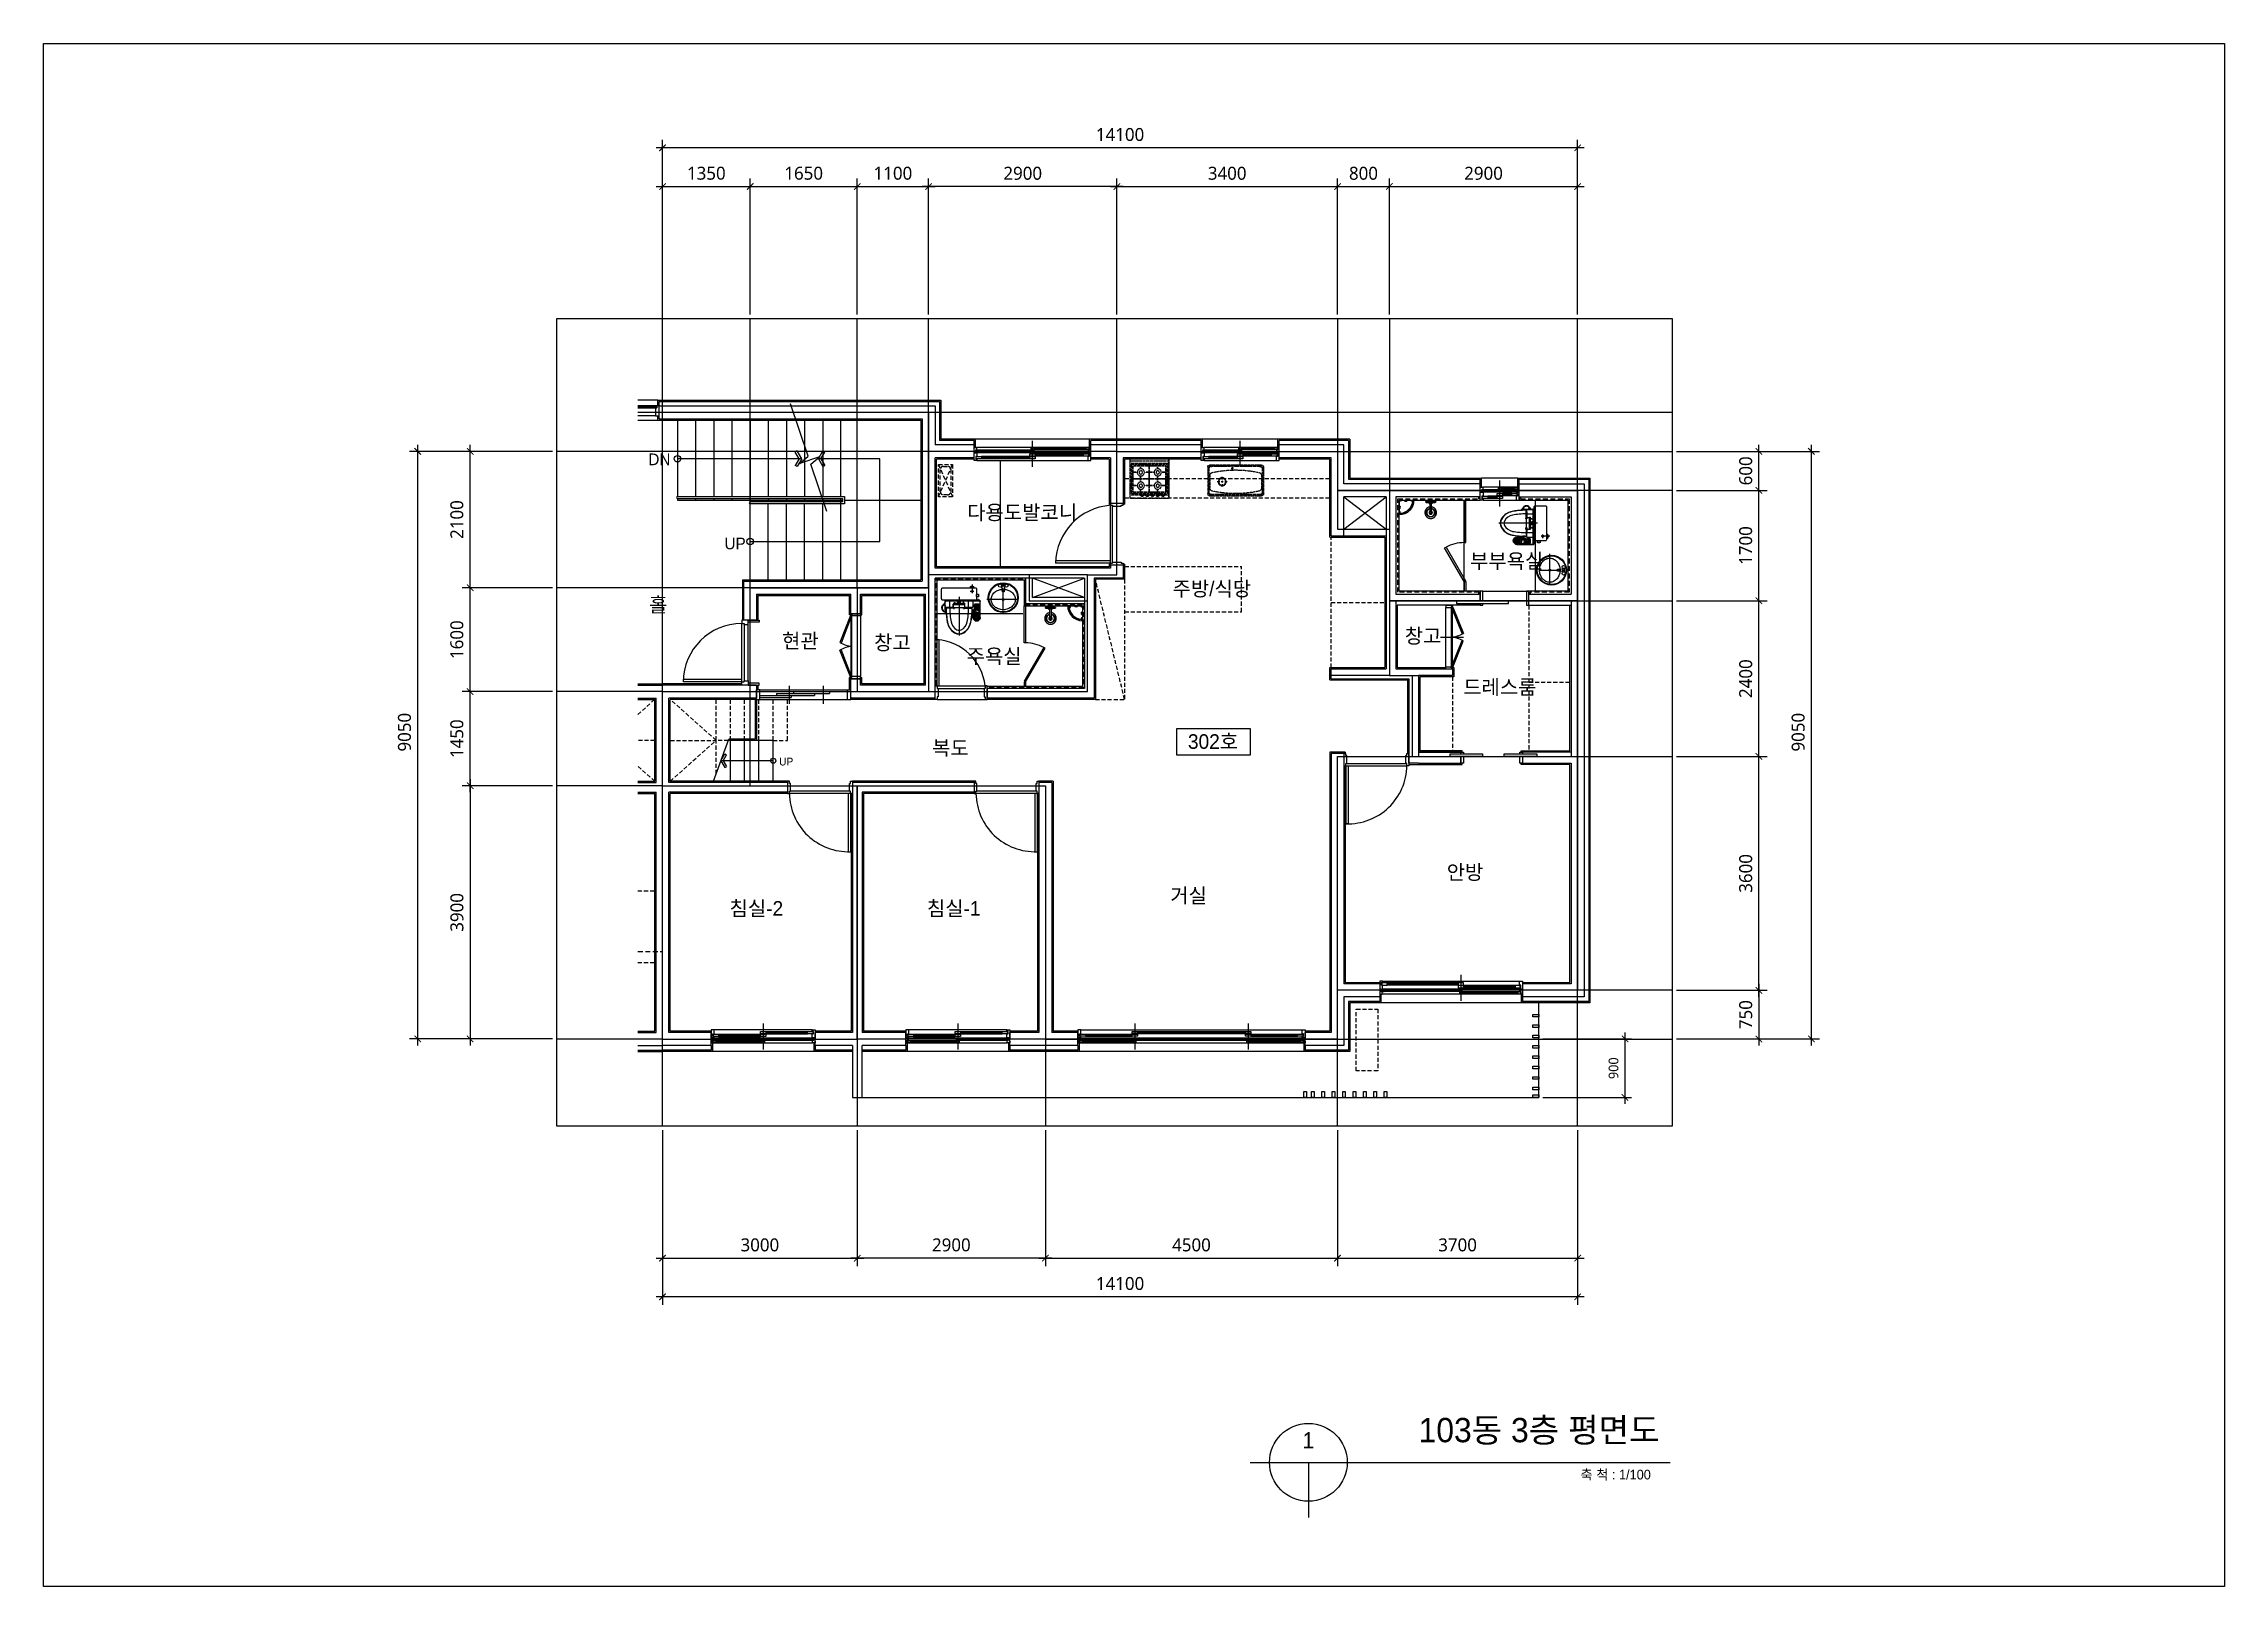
# Model space of a CAD drawing. Extents: x 11416736 to 11582377, y -14295679 to -14163266.
# Drawn here: x 11442513 to 11476113, y -14231663 to -14207903 of the extents above; entities that cross this region are included whole.
import ezdxf
from ezdxf.enums import TextEntityAlignment as Align

# ---------------------------------------------------------------- set-up
doc = ezdxf.new("R2010")
doc.units = 0
doc.header["$LTSCALE"] = 50
doc.header["$MEASUREMENT"] = 0
doc.linetypes.add('HID', pattern=[2.3, 1.5, -0.8])
doc.linetypes.add('HIDDEN', pattern=[0.375, 0.25, -0.125])
doc.layers.get('0').update_dxf_attribs({"linetype": 'CONTINUOUS'})
doc.layers.get('DEFPOINTS').update_dxf_attribs({"linetype": 'CONTINUOUS'})
for name, color, linetype in [('! 05 가는선_02', 252, 'CONTINUOUS'), ('! 06 중심선', 11, 'CONTINUOUS'), ('! 07 유리', 153, 'CONTINUOUS'), ('! 08 창호', 4, 'CONTINUOUS'), ('! 10 계단', 9, 'CONTINUOUS'), ('! 11 계단 난간_발코니', 23, 'CONTINUOUS'), ('! 12 지시선_안내선', 252, 'CONTINUOUS'), ('! 16 HAT', 251, 'CONTINUOUS'), ('! 18 가구 주차 설치물', 252, 'CONTINUOUS'), ('! 19 점선', 13, 'HIDDEN'), ('! 22 text 진한선', 7, 'CONTINUOUS'), ('! 24 치수선', 1, 'CONTINUOUS'), ('! 32 스크린 75', 155, 'CONTINUOUS'), ('- 02 내력벽', 2, 'CONTINUOUS'), ('- 03 비내력벽', 93, 'CONTINUOUS'), ('- 04 마감선 01', 125, 'CONTINUOUS'), ('- 06 마감선 03_방수', 8, 'HIDDEN'), ('- 08 목재', 44, 'CONTINUOUS'), ('6', 6, 'CONTINUOUS'), ('8', 8, 'CONTINUOUS'), ('FUR', 11, 'CONTINUOUS'), ('WALL', 2, 'CONTINUOUS')]:
    doc.layers.add(name, color=color, linetype=linetype)
doc.styles.add('굴림', font='Gulim.ttf')
doc.styles.add('맑은 고딕', font='malgun.ttf')
doc.dimstyles.new('100-main', dxfattribs={"dimscale": 100, "dimtxt": 2, "dimasz": 1, "dimexe": 1.25, "dimexo": 0.625, "dimgap": 1, "dimtad": 1, "dimdec": 0, "dimtxsty": '맑은 고딕', "dimblk": 'ARCHTICK', "dimcen": 2.5, "dimdle": 1, "dimclrt": 7, "dimadec": 0, "dimazin": 0, "dimtfac": 1, "dimtdec": 0, "dimtix": 1, "dimtmove": 0, "dimatfit": 3, "dimldrblk": 'DOT', "dimfxl": 0, "dimarcsym": 0})
doc.dimstyles.new('100-sub', dxfattribs={"dimscale": 100, "dimtxt": 1.5, "dimasz": 1, "dimexe": 1, "dimexo": 0.625, "dimgap": 1, "dimtad": 1, "dimdec": 0, "dimtxsty": '맑은 고딕', "dimblk": 'ARCHTICK', "dimcen": 2.5, "dimdle": 1, "dimclrt": 7, "dimadec": 0, "dimazin": 0, "dimtfac": 1, "dimtdec": 0, "dimtix": 1, "dimtmove": 0, "dimatfit": 3, "dimldrblk": 'DOT', "dimfxl": 0, "dimarcsym": 0})

# ---------------------------------------------------------------- blocks, each defined once
blk = doc.blocks.new('_ARCHTICK')
at = {"color": 0, "linetype": 'ByBlock', "const_width": 0.15}
blk.add_lwpolyline([(-0.5, -0.5), (0.5, 0.5)], dxfattribs=at)
blk = doc.blocks.new('*D11')
at = {"layer": '! 24 치수선', "color": 0, "lineweight": -2}
for p, q in [((11452049, -14224635), (11452049, -14226733)), ((11455049, -14224635), (11455049, -14226733)), ((11451949, -14226608), (11455149, -14226608))]:
    blk.add_line(p, q, dxfattribs=at)
at = {"layer": 'DEFPOINTS', "color": 0}
for p in [(11452049, -14224572), (11455049, -14224572), (11455049, -14226608)]:
    blk.add_point(p, dxfattribs=at)
at = {"layer": '! 24 치수선', "color": 0, "linetype": 'ByBlock', "lineweight": -2, "xscale": 100, "yscale": 100, "zscale": 100, "rotation": 180}
blk.add_blockref('_ARCHTICK', (11452049, -14226608), dxfattribs=at)
at = {"layer": '! 24 치수선', "color": 0, "linetype": 'ByBlock', "lineweight": -2, "xscale": 100, "yscale": 100, "zscale": 100}
blk.add_blockref('_ARCHTICK', (11455049, -14226608), dxfattribs=at)
at = {"layer": '! 24 치수선', "color": 7, "ltscale": 30, "insert": (11453549, -14226405), "char_height": 200, "attachment_point": 5, "style": '맑은 고딕'}
blk.add_mtext('3000', dxfattribs=at)
blk = doc.blocks.new('_Dot')
at = {"color": 0, "linetype": 'ByBlock', "lineweight": -2}
blk.add_line((-0.5, 0), (-1, 0), dxfattribs=at)
at = {"color": 0, "linetype": 'ByBlock', "const_width": 0.5}
blk.add_lwpolyline([(-0.25, 0, 1), (0.25, 0, 1)], format="xyb", close=True, dxfattribs=at)
blk = doc.blocks.new('*D12')
at = {"layer": '! 24 치수선', "color": 0, "lineweight": -2}
for p, q in [((11457949, -14224635), (11457949, -14226733)), ((11462449, -14224635), (11462449, -14226733)), ((11457849, -14226608), (11462549, -14226608))]:
    blk.add_line(p, q, dxfattribs=at)
at = {"layer": 'DEFPOINTS', "color": 0}
for p in [(11457949, -14224572), (11462449, -14224572), (11462449, -14226608)]:
    blk.add_point(p, dxfattribs=at)
at = {"layer": '! 24 치수선', "color": 0, "linetype": 'ByBlock', "lineweight": -2, "xscale": 100, "yscale": 100, "zscale": 100, "rotation": 180}
blk.add_blockref('_ARCHTICK', (11457949, -14226608), dxfattribs=at)
at = {"layer": '! 24 치수선', "color": 0, "linetype": 'ByBlock', "lineweight": -2, "xscale": 100, "yscale": 100, "zscale": 100}
blk.add_blockref('_ARCHTICK', (11462449, -14226608), dxfattribs=at)
at = {"layer": '! 24 치수선', "color": 7, "ltscale": 30, "insert": (11460199, -14226405), "char_height": 200, "attachment_point": 5, "style": '맑은 고딕'}
blk.add_mtext('4500', dxfattribs=at)
blk = doc.blocks.new('*D13')
at = {"layer": '! 24 치수선', "color": 0, "lineweight": -2}
for p, q in [((11462449, -14224635), (11462449, -14226733)), ((11466149, -14224635), (11466149, -14226733)), ((11462349, -14226608), (11466249, -14226608))]:
    blk.add_line(p, q, dxfattribs=at)
at = {"layer": 'DEFPOINTS', "color": 0}
for p in [(11462449, -14224572), (11466149, -14224572), (11466149, -14226608)]:
    blk.add_point(p, dxfattribs=at)
at = {"layer": '! 24 치수선', "color": 0, "linetype": 'ByBlock', "lineweight": -2, "xscale": 100, "yscale": 100, "zscale": 100, "rotation": 180}
blk.add_blockref('_ARCHTICK', (11462449, -14226608), dxfattribs=at)
at = {"layer": '! 24 치수선', "color": 0, "linetype": 'ByBlock', "lineweight": -2, "xscale": 100, "yscale": 100, "zscale": 100}
blk.add_blockref('_ARCHTICK', (11466149, -14226608), dxfattribs=at)
at = {"layer": '! 24 치수선', "color": 7, "ltscale": 30, "insert": (11464299, -14226405), "char_height": 200, "attachment_point": 5, "style": '맑은 고딕'}
blk.add_mtext('3700', dxfattribs=at)
blk = doc.blocks.new('*D14')
at = {"layer": '! 24 치수선', "color": 0, "lineweight": -2}
for p, q in [((11452049, -14224635), (11452049, -14227329)), ((11466149, -14224635), (11466149, -14227329)), ((11466249, -14227204), (11451949, -14227204))]:
    blk.add_line(p, q, dxfattribs=at)
at = {"layer": 'DEFPOINTS', "color": 0}
for p in [(11452049, -14224572), (11466149, -14224572), (11452049, -14227204)]:
    blk.add_point(p, dxfattribs=at)
at = {"layer": '! 24 치수선', "color": 0, "linetype": 'ByBlock', "lineweight": -2, "xscale": 100, "yscale": 100, "zscale": 100, "rotation": 180}
blk.add_blockref('_ARCHTICK', (11452049, -14227204), dxfattribs=at)
at = {"layer": '! 24 치수선', "color": 0, "linetype": 'ByBlock', "lineweight": -2, "xscale": 100, "yscale": 100, "zscale": 100}
blk.add_blockref('_ARCHTICK', (11466149, -14227204), dxfattribs=at)
at = {"layer": '! 24 치수선', "color": 7, "ltscale": 30, "insert": (11459099, -14227000), "char_height": 200, "attachment_point": 5, "style": '맑은 고딕'}
blk.add_mtext('14100', dxfattribs=at)
blk = doc.blocks.new('*D15')
at = {"layer": '! 24 치수선', "color": 0, "lineweight": -2}
for p, q in [((11455049, -14224635), (11455049, -14226733)), ((11457949, -14224635), (11457949, -14226733)), ((11458049, -14226608), (11454949, -14226608))]:
    blk.add_line(p, q, dxfattribs=at)
at = {"layer": 'DEFPOINTS', "color": 0}
for p in [(11455049, -14224572), (11457949, -14224572), (11455049, -14226608)]:
    blk.add_point(p, dxfattribs=at)
at = {"layer": '! 24 치수선', "color": 0, "linetype": 'ByBlock', "lineweight": -2, "xscale": 100, "yscale": 100, "zscale": 100, "rotation": 180}
blk.add_blockref('_ARCHTICK', (11455049, -14226608), dxfattribs=at)
at = {"layer": '! 24 치수선', "color": 0, "linetype": 'ByBlock', "lineweight": -2, "xscale": 100, "yscale": 100, "zscale": 100}
blk.add_blockref('_ARCHTICK', (11457949, -14226608), dxfattribs=at)
at = {"layer": '! 24 치수선', "color": 7, "ltscale": 30, "insert": (11456499, -14226405), "char_height": 200, "attachment_point": 5, "style": '맑은 고딕'}
blk.add_mtext('2900', dxfattribs=at)
blk = doc.blocks.new('*D16')
at = {"layer": '! 24 치수선', "color": 0, "lineweight": -2}
for p, q in [((11469750, -14223333), (11469750, -14214083)), ((11467674, -14214183), (11469875, -14214183)), ((11467674, -14223233), (11469875, -14223233))]:
    blk.add_line(p, q, dxfattribs=at)
at = {"layer": 'DEFPOINTS', "color": 0}
for p in [(11467612, -14214183), (11469750, -14214183), (11467612, -14223233)]:
    blk.add_point(p, dxfattribs=at)
at = {"layer": '! 24 치수선', "color": 0, "linetype": 'ByBlock', "lineweight": -2, "xscale": 100, "yscale": 100, "zscale": 100}
for p, rotation in [((11469750, -14214183), 90), ((11469750, -14223233), 270)]:
    blk.add_blockref('_ARCHTICK', p, dxfattribs=dict(at, rotation=rotation))
at = {"layer": '! 24 치수선', "color": 7, "ltscale": 30, "insert": (11469547, -14218508), "char_height": 200, "attachment_point": 5, "rotation": 90, "style": '맑은 고딕'}
blk.add_mtext('9050', dxfattribs=at)
blk = doc.blocks.new('*D17')
at = {"layer": '! 24 치수선', "color": 0, "lineweight": -2}
for p, q in [((11468942, -14222583), (11468942, -14218783)), ((11467674, -14218883), (11469067, -14218883)), ((11467674, -14222483), (11469067, -14222483))]:
    blk.add_line(p, q, dxfattribs=at)
at = {"layer": 'DEFPOINTS', "color": 0}
for p in [(11467612, -14218883), (11468942, -14218883), (11467612, -14222483)]:
    blk.add_point(p, dxfattribs=at)
at = {"layer": '! 24 치수선', "color": 0, "linetype": 'ByBlock', "lineweight": -2, "xscale": 100, "yscale": 100, "zscale": 100}
for p, rotation in [((11468942, -14218883), 90), ((11468942, -14222483), 270)]:
    blk.add_blockref('_ARCHTICK', p, dxfattribs=dict(at, rotation=rotation))
at = {"layer": '! 24 치수선', "color": 7, "ltscale": 30, "insert": (11468739, -14220683), "char_height": 200, "attachment_point": 5, "rotation": 90, "style": '맑은 고딕'}
blk.add_mtext('3600', dxfattribs=at)
blk = doc.blocks.new('*D18')
at = {"layer": '! 24 치수선', "color": 0, "lineweight": -2}
for p, q in [((11467674, -14214783), (11469067, -14214783)), ((11468942, -14216583), (11468942, -14214683)), ((11467674, -14216483), (11469067, -14216483))]:
    blk.add_line(p, q, dxfattribs=at)
at = {"layer": 'DEFPOINTS', "color": 0}
for p in [(11467612, -14214783), (11468942, -14214783), (11467612, -14216483)]:
    blk.add_point(p, dxfattribs=at)
at = {"layer": '! 24 치수선', "color": 0, "linetype": 'ByBlock', "lineweight": -2, "xscale": 100, "yscale": 100, "zscale": 100}
for p, rotation in [((11468942, -14214783), 90), ((11468942, -14216483), 270)]:
    blk.add_blockref('_ARCHTICK', p, dxfattribs=dict(at, rotation=rotation))
at = {"layer": '! 24 치수선', "color": 7, "ltscale": 30, "insert": (11468738, -14215633), "char_height": 200, "attachment_point": 5, "rotation": 90, "style": '맑은 고딕'}
blk.add_mtext('1700', dxfattribs=at)
blk = doc.blocks.new('*D19')
at = {"layer": '! 24 치수선', "color": 0, "lineweight": -2}
for p, q in [((11468942, -14214883), (11468942, -14214083)), ((11467674, -14214183), (11469067, -14214183)), ((11467674, -14214783), (11469067, -14214783))]:
    blk.add_line(p, q, dxfattribs=at)
at = {"layer": 'DEFPOINTS', "color": 0}
for p in [(11467612, -14214183), (11468942, -14214183), (11467612, -14214783)]:
    blk.add_point(p, dxfattribs=at)
at = {"layer": '! 24 치수선', "color": 0, "linetype": 'ByBlock', "lineweight": -2, "xscale": 100, "yscale": 100, "zscale": 100}
for p, rotation in [((11468942, -14214183), 90), ((11468942, -14214783), 270)]:
    blk.add_blockref('_ARCHTICK', p, dxfattribs=dict(at, rotation=rotation))
at = {"layer": '! 24 치수선', "color": 7, "ltscale": 30, "insert": (11468739, -14214483), "char_height": 200, "attachment_point": 5, "rotation": 90, "style": '맑은 고딕'}
blk.add_mtext('600', dxfattribs=at)
blk = doc.blocks.new('*D20')
at = {"layer": '! 24 치수선', "color": 0, "lineweight": -2}
for p, q in [((11467674, -14222483), (11469067, -14222483)), ((11468942, -14222383), (11468942, -14223333)), ((11467674, -14223233), (11469067, -14223233))]:
    blk.add_line(p, q, dxfattribs=at)
at = {"layer": 'DEFPOINTS', "color": 0}
for p in [(11467612, -14222483), (11467612, -14223233), (11468942, -14223233)]:
    blk.add_point(p, dxfattribs=at)
at = {"layer": '! 24 치수선', "color": 0, "linetype": 'ByBlock', "lineweight": -2, "xscale": 100, "yscale": 100, "zscale": 100}
for p, rotation in [((11468942, -14222483), 90), ((11468942, -14223233), 270)]:
    blk.add_blockref('_ARCHTICK', p, dxfattribs=dict(at, rotation=rotation))
at = {"layer": '! 24 치수선', "color": 7, "ltscale": 30, "insert": (11468739, -14222858), "char_height": 200, "attachment_point": 5, "rotation": 90, "style": '맑은 고딕'}
blk.add_mtext('750', dxfattribs=at)
blk = doc.blocks.new('*D21')
at = {"layer": '! 24 치수선', "color": 0, "lineweight": -2}
for p, q in [((11467674, -14216483), (11469067, -14216483)), ((11468942, -14218983), (11468942, -14216383)), ((11467674, -14218883), (11469067, -14218883))]:
    blk.add_line(p, q, dxfattribs=at)
at = {"layer": 'DEFPOINTS', "color": 0}
for p in [(11467612, -14216483), (11468942, -14216483), (11467612, -14218883)]:
    blk.add_point(p, dxfattribs=at)
at = {"layer": '! 24 치수선', "color": 0, "linetype": 'ByBlock', "lineweight": -2, "xscale": 100, "yscale": 100, "zscale": 100}
for p, rotation in [((11468942, -14216483), 90), ((11468942, -14218883), 270)]:
    blk.add_blockref('_ARCHTICK', p, dxfattribs=dict(at, rotation=rotation))
at = {"layer": '! 24 치수선', "color": 7, "ltscale": 30, "insert": (11468739, -14217683), "char_height": 200, "attachment_point": 5, "rotation": 90, "style": '맑은 고딕'}
blk.add_mtext('2400', dxfattribs=at)
blk = doc.blocks.new('arrow1')
for p, q in [((0, 0), (0.29, 0.5)), ((0, 0), (0.29, -0.5)), ((0.16, 0), (0.41, 0.43)), ((0.16, 0), (0.41, -0.43)), ((0.29, 0.5), (0.41, 0.43)), ((0.29, -0.5), (0.41, -0.43))]:
    blk.add_line(p, q)
blk = doc.blocks.new('*D22')
at = {"layer": '! 24 치수선', "color": 0, "lineweight": -2}
for p, q in [((11466879, -14224233), (11466879, -14223133)), ((11465611, -14223233), (11466979, -14223233)), ((11465611, -14224133), (11466979, -14224133))]:
    blk.add_line(p, q, dxfattribs=at)
at = {"layer": 'DEFPOINTS', "color": 0}
for p in [(11465549, -14223233), (11466879, -14223233), (11465549, -14224133)]:
    blk.add_point(p, dxfattribs=at)
at = {"layer": '! 24 치수선', "color": 0, "linetype": 'ByBlock', "lineweight": -2, "xscale": 100, "yscale": 100, "zscale": 100}
for p, rotation in [((11466879, -14223233), 90), ((11466879, -14224133), 270)]:
    blk.add_blockref('_ARCHTICK', p, dxfattribs=dict(at, rotation=rotation))
at = {"layer": '! 24 치수선', "color": 7, "ltscale": 30, "insert": (11466702, -14223683), "char_height": 150, "attachment_point": 5, "rotation": 90, "style": '맑은 고딕'}
blk.add_mtext('900', dxfattribs=at)
blk = doc.blocks.new('A$C61BE2C07')
at = {"layer": '! 16 HAT', "linetype": 'HIDDEN'}
for p, q in [((0, 600), (0, 0)), ((0, 0), (0, 600)), ((0, 600), (600, 600)), ((0, 570), (600, 570)), ((600, 540), (0, 540)), ((40, 400), (100, 400)), ((40, 395), (100, 395)), ((168, 467), (168, 500)), ((173, 467), (173, 500)), ((240, 400), (300, 400)), ((240, 395), (300, 395)), ((297, 295), (297, 500)), ((300, 400), (360, 400)), ((300, 395), (360, 395)), ((303, 295), (303, 500)), ((428, 467), (428, 500)), ((433, 467), (433, 500)), ((500, 400), (560, 400)), ((500, 395), (560, 395)), ((600, 600), (600, 0)), ((600, 600), (600, 0)), ((600, 50), (0, 50)), ((40, 297), (300, 297)), ((40, 292), (300, 292)), ((40, 195), (100, 195)), ((40, 190), (100, 190)), ((87, 50), (87, 25)), ((93, 50), (93, 25)), ((167, 50), (167, 25)), ((168, 295), (168, 328)), ((168, 262), (168, 295)), ((168, 90), (168, 123)), ((173, 295), (173, 328)), ((173, 262), (173, 295)), ((173, 90), (173, 123)), ((173, 50), (173, 25)), ((240, 195), (300, 195)), ((240, 190), (300, 190)), ((247, 50), (247, 25)), ((253, 50), (253, 25)), ((297, 90), (297, 295)), ((300, 297), (560, 297)), ((300, 292), (560, 292)), ((300, 195), (360, 195)), ((300, 190), (360, 190)), ((303, 90), (303, 295)), ((327, 50), (327, 25)), ((333, 50), (333, 25)), ((407, 50), (407, 25)), ((413, 50), (413, 25)), ((428, 295), (428, 328)), ((428, 262), (428, 295)), ((428, 90), (428, 123)), ((433, 295), (433, 328)), ((433, 262), (433, 295)), ((433, 90), (433, 123)), ((500, 195), (560, 195)), ((500, 190), (560, 190)), ((600, 0), (0, 0))]:
    blk.add_line(p, q, dxfattribs=at)
for points in [[(570, 520, -0.414214), (580, 510), (580, 80, -0.414214), (570, 70), (30, 70, -0.414214), (20, 80), (20, 510, -0.414214), (30, 520)], [(560, 495), (560, 95, -0.414214), (555, 90), (45, 90, -0.414214), (40, 95), (40, 495, -0.414214), (45, 500), (555, 500, -0.414214)], [(114, 45, -0.816497), (66, 45)], [(194, 45, -0.816497), (146, 45)], [(274, 45, -0.816497), (226, 45)], [(354, 45, -0.816497), (306, 45)], [(434, 45, -0.816497), (386, 45)]]:
    blk.add_lwpolyline(points, format="xyb", close=True, dxfattribs=at)
blk.add_lwpolyline([(555, 495), (555, 95), (45, 95), (45, 495)], close=True, dxfattribs=at)
for centre, radius in [((170, 397), 55), ((170, 397), 25), ((430, 397), 55), ((430, 397), 25), ((170, 192), 55), ((170, 192), 25), ((430, 192), 55), ((430, 192), 25)]:
    blk.add_circle(centre, radius, dxfattribs=at)
for centre, start, end in [((170, 397), 177.9533, 182.0467), ((170, 397), 87.9533, 92.0467), ((170, 397), 357.9533, 2.0467), ((430, 397), 177.9533, 182.0467), ((430, 397), 87.9533, 92.0467), ((430, 397), 357.9533, 2.0467), ((170, 192), 177.9533, 182.0467), ((170, 397), 267.9533, 272.0467), ((170, 192), 87.9533, 92.0467), ((170, 192), 267.9533, 272.0467), ((170, 192), 357.9533, 2.0467), ((430, 192), 177.9533, 182.0467), ((430, 397), 267.9533, 272.0467), ((430, 192), 87.9533, 92.0467), ((430, 192), 267.9533, 272.0467), ((430, 192), 357.9533, 2.0467)]:
    blk.add_arc(centre, 70, start, end, dxfattribs=at)
blk = doc.blocks.new('A$C113C51B1')
at = {"layer": '! 16 HAT', "linetype": 'HIDDEN'}
for p, q in [((0, 445), (0, 30)), ((10, 415), (10, 60)), ((20, 415), (20, 60)), ((30, 475), (830, 475)), ((60, 465), (442, 465)), ((60, 455), (421, 455)), ((523, 465), (800, 465)), ((544, 455), (800, 455)), ((840, 415), (840, 60)), ((850, 415), (850, 60)), ((860, 445), (860, 30)), ((830, 0), (30, 0)), ((32, 312), (32, 122)), ((60, 20), (800, 20)), ((60, 10), (800, 10)), ((562, 217), (602, 217)), ((622, 217), (652, 217)), ((636, 271), (636, 291)), ((636, 252), (636, 271)), ((638, 230), (638, 206)), ((638, 182), (638, 143)), ((674, 217), (712, 217)), ((691, 217), (712, 217)), ((826, 312), (826, 122))]:
    blk.add_line(p, q, dxfattribs=at)
for centre, radius in [((482, 425), 13.4), ((637, 217), 61.5), ((637, 217), 54)]:
    blk.add_circle(centre, radius, dxfattribs=at)
for centre, radius, start, end in [((30, 445), 30, 90, 180), ((60, 415), 50, 90, 180), ((60, 415), 40, 90, 180), ((82, 312), 50, 101.9126, 180), ((429, -1297), 1696, 77.8391, 102.1608), ((482, 240), 223, 74.0689, 106.2681), ((482, 240), 228, 79.8477, 100.1523), ((778, 312), 50, 0, 78.0874), ((800, 415), 50, 0, 90), ((800, 415), 40, 0, 90), ((830, 445), 30, 0, 90), ((30, 30), 30, 180, 270), ((60, 60), 50, 180, 270), ((60, 60), 40, 180, 270), ((82, 122), 50, 180, 258.0874), ((429, 1731), 1696, 257.8391, 282.1608), ((776, 122), 50, 281.9126, 0), ((800, 60), 40, 270, 0), ((800, 60), 50, 270, 0), ((830, 30), 30, 270, 0)]:
    blk.add_arc(centre, radius, start, end, dxfattribs=at)
blk = doc.blocks.new('A$C00EC6D5C')
at = {"layer": '! 16 HAT'}
for p, q in [((76, 252), (78, 252)), ((109, 264), (109, 262))]:
    blk.add_line(p, q, dxfattribs=at)
for points, weights, knots in [([(101, 177), (186, 166), (178, 81), (171, -5), (85, -1), (0, 3), (0, 89)], [1, 0.722690351678, 1, 0.722690351678, 1, 0.722690351678, 1], [0, 0, 0, 111.709061, 111.709061, 223.418122, 223.418122, 335.127183, 335.127183, 335.127183]), ([(20, 248), (20, 248), (20, 247), (20, 247), (21, 247)], [1, 0.923871449689, 1, 0.923871449688, 1], [0, 0, 0, 0.546259, 0.546259, 1.092519, 1.092519, 1.092519]), ([(24, 89), (24, 27), (85, 23), (147, 19), (155, 81), (162, 142), (101, 153)], [1, 0.728214537635, 1, 0.728214537635, 1, 0.728214537635, 1], [0, 0, 0, 81.517797, 81.517797, 163.035595, 163.035595, 244.553392, 244.553392, 244.553392]), ([(101, 148), (157, 137), (150, 81), (142, 24), (85, 28), (29, 32), (29, 89)], [1, 0.729938462493, 1, 0.729938462493, 1, 0.729938462493, 1], [0, 0, 0, 75.097052, 75.097052, 150.194104, 150.194104, 225.291157, 225.291157, 225.291157]), ([(101, 111), (120, 101), (113, 80), (107, 60), (85, 64), (64, 67), (64, 89)], [1, 0.762415052233, 1, 0.762415052233, 1, 0.762415052233, 1], [0, 0, 0, 29.304263, 29.304263, 58.608527, 58.608527, 87.91279, 87.91279, 87.91279]), ([(101, 106), (116, 97), (109, 80), (102, 64), (85, 68), (68, 71), (68, 89)], [1, 0.773008583091, 1, 0.773008583091, 1, 0.773008583091, 1], [0, 0, 0, 24.256169, 24.256169, 48.512339, 48.512339, 72.768508, 72.768508, 72.768508]), ([(108, 80), (103, 68), (89, 68), (76, 68), (71, 80)], [1, 0.83985502989, 1, 0.83985502989, 1], [0, 0, 0, 19.242016, 19.242016, 38.484032, 38.484032, 38.484032]), ([(76, 83), (80, 74), (89, 74), (99, 74), (103, 83)], [1, 0.834241679265, 1, 0.834241679265, 1], [0, 0, 0, 14.39437, 14.39437, 28.788741, 28.788741, 28.788741]), ([(89, 77), (84, 77), (81, 80), (77, 84), (77, 89)], [1, 0.923879459124, 1, 0.923879459124, 1], [15.707958, 15.707958, 15.707958, 23.511568, 23.511568, 31.315178, 31.315178, 31.315178]), ([(90, 266), (85, 266), (83, 263), (80, 260), (80, 256)], [1, 0.923879459124, 1, 0.923879459124, 1], [15.707958, 15.707958, 15.707958, 23.511568, 23.511568, 31.315178, 31.315178, 31.315178]), ([(102, 223), (102, 223), (102, 224), (102, 224), (102, 224)], [1, 0.923878904566, 1, 0.923878904566, 1], [0, 0, 0, 0.3901864, 0.3901864, 0.7803729, 0.7803729, 0.7803729])]:
    blk.add_rational_spline(points, weights, degree=2, knots=knots, dxfattribs=at)
for points, weights in [([(0, 89), (0, 167), (77, 177)], [1, 0.752773770474, 1]), ([(12, 259), (12, 259), (12, 258)], [1, 0.707642349066, 1]), ([(12, 249), (12, 249), (12, 249)], [1, 0.707283339165, 1]), ([(15, 259), (15, 259), (15, 258)], [1, 0.714280884241, 1]), ([(15, 249), (15, 249), (15, 249)], [1, 0.716998220434, 1]), ([(21, 260), (20, 260), (20, 259)], [1, 0.707285447242, 1]), ([(20, 254), (20, 255), (20, 257)], [1, 0.999688172474, 1]), ([(20, 250), (20, 252), (20, 254)], [1, 0.999688172515, 1]), ([(77, 153), (24, 145), (24, 89)], [1, 0.768408053225, 1]), ([(29, 89), (29, 139), (77, 148)], [1, 0.773222191329, 1]), ([(64, 89), (64, 104), (77, 111)], [1, 0.85750668117, 1]), ([(68, 89), (68, 100), (77, 106)], [1, 0.881917034313, 1]), ([(70, 273), (70, 273), (70, 273)], [1, 0.715171427276, 1]), ([(71, 93), (70, 91), (70, 89)], [1, 0.992156741649, 1]), ([(71, 89), (71, 88), (70, 88)], [1, 0.773669369549, 1]), ([(70, 89), (70, 86), (71, 84)], [1, 0.992156741649, 1]), ([(70, 89), (71, 89), (71, 89)], [1, 0.773671620612, 1]), ([(71, 97), (73, 102), (77, 105)], [1, 0.966558690862, 1]), ([(73, 259), (75, 258), (77, 257)], [1, 0.99841649626, 0.998621653531]), ([(73, 259), (73, 259), (73, 259)], [1, 0.837560668092, 1]), ([(76, 94), (75, 92), (75, 89)], [1, 0.979795897113, 1]), ([(75, 89), (75, 86), (76, 83)], [1, 0.979795897113, 1]), ([(76, 252), (76, 252), (76, 251)], [1, 0.707343960546, 1]), ([(76, 245), (76, 245), (76, 244)], [1, 0.802330230137, 1]), ([(77, 98), (76, 96), (76, 94)], [1, 0.992761528732, 1]), ([(80, 248), (77, 252), (77, 256)], [1, 0.940539767269, 1]), ([(77, 253), (77, 253), (77, 252)], [1, 0.99043286645, 1]), ([(77, 224), (77, 223), (78, 223)], [1, 0.707353688037, 1]), ([(79, 243), (79, 243), (79, 243)], [1, 0.707174253057, 1]), ([(87, 273), (87, 273), (87, 273)], [1, 0.772711861116, 1]), ([(87, 266), (90, 267), (92, 266)], [1, 0.953410444621, 1]), ([(87, 266), (87, 266), (87, 266)], [1, 0.798057064978, 1]), ([(101, 89), (101, 77), (89, 77)], [1, 0.707106980294, 1]), ([(100, 256), (100, 266), (90, 266)], [1, 0.707106980294, 1]), ([(92, 273), (92, 273), (92, 273)], [1, 0.744065077772, 1]), ([(92, 266), (92, 266), (92, 266)], [1, 0.896689367163, 1]), ([(92, 266), (92, 266), (92, 266)], [1, 0.797475949433, 1]), ([(99, 260), (99, 260), (99, 260)], [1, 0.925009884541, 1]), ([(99, 260), (100, 257), (100, 254)], [1, 0.9443407356, 1]), ([(99, 259), (99, 259), (99, 259)], [1, 0.999893829597, 1]), ([(100, 248), (103, 252), (103, 256)], [1, 0.940539767269, 1]), ([(102, 253), (101, 250), (100, 248)], [1, 0.977972354249, 1]), ([(100, 243), (100, 243), (100, 243)], [1, 0.707106781187, 1]), ([(100, 243), (100, 243), (100, 243)], [1, 0.707809626254, 1]), ([(100, 243), (100, 243), (100, 243)], [1, 0.707234314256, 1]), ([(101, 105), (106, 102), (108, 97)], [1, 0.966558723935, 1]), ([(103, 94), (102, 96), (101, 98)], [1, 0.992761544221, 1]), ([(102, 252), (102, 253), (102, 253)], [1, 0.988148501761, 1]), ([(104, 251), (104, 252), (103, 252)], [1, 0.707106781186, 1]), ([(103, 244), (104, 245), (104, 245)], [1, 0.802374313725, 1]), ([(103, 83), (106, 89), (103, 94)], [1, 0.92, 1]), ([(108, 84), (109, 89), (108, 93)], [1, 0.96875, 1]), ([(108, 88), (108, 88), (108, 89)], [1, 0.773781109645, 1]), ([(108, 89), (108, 89), (108, 89)], [1, 0.773783360198, 1]), ([(109, 273), (109, 273), (109, 273)], [1, 0.71521702093, 1]), ([(159, 260), (159, 260), (158, 260)], [1, 0.963590472414, 1]), ([(159, 260), (159, 260), (158, 260)], [1, 0.963590397564, 1]), ([(158, 247), (159, 247), (159, 248)], [1, 0.70728540474, 1]), ([(159, 260), (159, 260), (159, 260)], [1, 0.951076685987, 1]), ([(159, 260), (159, 260), (159, 260)], [1, 0.993540974966, 1]), ([(159, 259), (159, 260), (159, 260)], [1, 0.99631739226, 1]), ([(159, 259), (159, 260), (159, 260)], [1, 0.870635026101, 1]), ([(159, 257), (159, 255), (159, 254)], [1, 0.99968819273, 1]), ([(159, 254), (159, 252), (159, 250)], [1, 0.99968819273, 1]), ([(164, 259), (164, 259), (164, 258)], [1, 0.71396016074, 1]), ([(164, 249), (164, 249), (164, 249)], [1, 0.71830572668, 1]), ([(167, 258), (167, 259), (167, 259)], [1, 0.707277557976, 1]), ([(167, 249), (167, 249), (167, 249)], [1, 0.707343997022, 1])]:
    blk.add_rational_spline(points, weights, degree=2, dxfattribs=at)
for points, degree in [([(15, 259), (12, 259)], 1), ([(12, 259), (12, 249)], 1), ([(12, 249), (12, 258)], 1), ([(12, 249), (15, 249)], 1), ([(15, 249), (15, 259)], 1), ([(15, 259), (20, 259)], 1), ([(15, 258), (15, 249)], 1), ([(20, 258), (15, 258)], 1), ([(15, 257), (15, 250)], 1), ([(15, 257), (20, 257)], 1), ([(15, 250), (20, 250)], 1), ([(15, 249), (20, 249)], 1), ([(20, 249), (15, 249)], 1), ([(20, 259), (20, 257)], 1), ([(77, 259), (20, 259)], 1), ([(20, 250), (20, 248)], 1), ([(20, 248), (76, 248)], 1), ([(20, 248, 0), (76, 248, 0)], 1), ([(21, 260), (39, 260), (58, 260), (77, 260)], 3), ([(29, 260), (21, 260)], 1), ([(21, 260, 0), (39, 260, 0), (58, 260, 0), (77, 260, 0)], 3), ([(29, 260), (77, 260)], 1), ([(77, 260), (29, 260)], 1), ([(77, 260, 0), (29, 260, 0)], 1), ([(77, 260), (29, 260)], 1), ([(29, 260, 0), (77, 260, 0)], 1), ([(68, 234), (68, 234)], 1), ([(80, 233), (68, 234)], 1), ([(68, 227, 0), (80, 228, 0)], 1), ([(68, 227), (80, 228)], 1), ([(68, 227, 0), (80, 228, 0)], 1), ([(68, 227), (68, 227)], 1), ([(70, 281), (70, 273)], 1), ([(109, 281), (70, 281)], 1), ([(70, 273), (87, 273)], 1), ([(70, 273), (109, 273)], 1), ([(70, 262), (70, 264)], 1), ([(70, 264), (77, 264)], 1), ([(70, 262), (77, 262)], 1), ([(71, 80, 0), (71, 97, 0)], 1), ([(71, 80), (71, 97)], 1), ([(71, 93, 0), (71, 92, 0)], 1), ([(71, 93), (71, 92)], 1), ([(71, 93, 0), (71, 92, 0)], 1), ([(71, 85, 0), (71, 85, 0)], 1), ([(71, 85), (71, 85)], 1), ([(71, 85, 0), (71, 85, 0)], 1), ([(73, 262), (73, 259)], 1), ([(73, 259), (77, 259)], 1), ([(77, 259), (73, 259)], 1), ([(76, 251), (78, 251)], 1), ([(76, 251), (76, 245)], 1), ([(80, 245), (76, 245)], 1), ([(80, 244), (76, 244)], 1), ([(76, 244), (79, 243)], 1), ([(76, 83, 0), (76, 94, 0)], 1), ([(76, 83), (76, 94)], 1), ([(77, 256), (77, 265), (77, 273)], 2), ([(77, 253), (77, 252)], 1), ([(77, 244), (77, 233)], 1), ([(77, 228), (77, 224)], 1), ([(77, 224), (80, 224)], 1), ([(77, 112, 0), (77, 89, 0)], 1), ([(77, 112), (77, 89)], 1), ([(78, 223), (80, 223)], 1), ([(79, 243), (80, 243)], 1), ([(80, 243), (79, 243)], 1), ([(79, 243), (79, 243)], 1), ([(80, 256), (80, 236)], 1), ([(80, 236), (80, 112, 0)], 1), ([(80, 236), (90, 236)], 1), ([(87, 273), (87, 266)], 1), ([(87, 273), (92, 273)], 1), ([(87, 266), (87, 266)], 1), ([(87, 266), (87, 266)], 1), ([(87, 266), (87, 266)], 1), ([(88, 266), (88, 266)], 1), ([(89, 266), (89, 266)], 1), ([(101, 112), (89, 112)], 1), ([(90, 266), (91, 266)], 1), ([(90, 236), (100, 236)], 1), ([(91, 266), (92, 266)], 1), ([(92, 266), (92, 273)], 1), ([(92, 266), (92, 266)], 1), ([(92, 266), (92, 266)], 1), ([(92, 266), (92, 266)], 1), ([(92, 266), (92, 266)], 1), ([(99, 258), (99, 257)], 1), ([(100, 236), (100, 256)], 1), ([(102, 253), (100, 253)], 1), ([(104, 245), (100, 245)], 1), ([(103, 244), (100, 244)], 1), ([(100, 243), (103, 244)], 1), ([(100, 243), (100, 243), (100, 243), (100, 243)], 3), ([(100, 243), (100, 243)], 1), ([(100, 243), (100, 243), (100, 243), (100, 243)], 3), ([(100, 243), (100, 243)], 1), ([(100, 243), (100, 243), (100, 243), (100, 243)], 3), ([(100, 243), (100, 243), (100, 243), (100, 243)], 3), ([(100, 243), (100, 243)], 1), ([(100, 112, 0), (100, 236)], 1), ([(111, 234), (100, 233)], 1), ([(100, 228), (111, 227)], 1), ([(100, 224), (102, 224)], 1), ([(100, 223), (102, 223)], 1), ([(101, 251), (104, 251)], 1), ([(101, 89, 0), (101, 112, 0)], 1), ([(101, 89), (101, 112)], 1), ([(102, 252), (102, 253)], 1), ([(103, 252), (102, 252)], 1), ([(102, 252), (103, 252)], 1), ([(102, 233), (102, 244)], 1), ([(102, 224), (102, 228)], 1), ([(103, 256), (103, 265), (103, 273)], 2), ([(103, 273), (103, 260)], 1), ([(109, 264), (103, 264)], 1), ([(109, 262), (103, 262)], 1), ([(150, 260), (103, 260)], 1), ([(103, 260), (121, 260), (140, 260), (158, 260)], 3), ([(103, 260), (150, 260)], 1), ([(150, 260, 0), (103, 260, 0)], 1), ([(159, 259), (103, 259)], 1), ([(159, 259, 0), (103, 259, 0)], 1), ([(103, 83, 0), (103, 94, 0)], 1), ([(103, 83), (103, 94)], 1), ([(104, 251), (104, 245)], 1), ([(104, 248), (159, 248)], 1), ([(108, 97, 0), (108, 80, 0)], 1), ([(108, 97), (108, 80)], 1), ([(108, 92, 0), (108, 93, 0)], 1), ([(108, 92), (108, 93)], 1), ([(108, 92, 0), (108, 93, 0)], 1), ([(108, 85, 0), (108, 85, 0)], 1), ([(108, 85), (108, 85)], 1), ([(108, 85, 0), (108, 85, 0)], 1), ([(109, 273), (109, 281)], 1), ([(111, 234), (111, 234)], 1), ([(111, 227), (111, 227)], 1), ([(150, 247), (158, 247)], 1), ([(159, 257, 0), (159, 259, 0)], 1), ([(159, 257), (159, 259)], 1), ([(159, 259), (164, 259)], 1), ([(164, 258), (159, 258)], 1), ([(164, 257), (159, 257)], 1), ([(159, 248, 0), (159, 250, 0)], 1), ([(159, 250), (164, 250)], 1), ([(159, 248), (159, 250)], 1), ([(164, 249), (159, 249)], 1), ([(159, 249), (164, 249)], 1), ([(164, 249, 0), (164, 259, 0)], 1), ([(167, 259), (164, 259)], 1), ([(164, 249), (164, 259)], 1), ([(164, 258, 0), (164, 249, 0)], 1), ([(164, 258), (164, 249)], 1), ([(164, 257, 0), (164, 250, 0)], 1), ([(164, 257), (164, 250)], 1), ([(167, 249), (164, 249)], 1), ([(167, 249, 0), (167, 259, 0)], 1), ([(167, 249), (167, 259)], 1), ([(167, 258, 0), (167, 249, 0)], 1), ([(167, 258), (167, 249)], 1)]:
    blk.add_open_spline(points, degree=degree, dxfattribs=at)
for points, knots in [([(76, 247), (71, 247), (60, 247), (46, 247), (33, 247), (27, 247), (23, 247), (22, 247), (21, 247), (21, 247), (21, 247), (21, 247), (21, 247), (21, 247), (22, 247), (22, 247), (23, 247), (23, 247), (24, 247), (25, 247), (25, 247), (26, 247), (27, 247), (27, 247), (28, 247), (29, 247), (29, 247), (29, 247)], [83.501416, 83.501416, 83.501416, 83.501416, 95.820014, 118.302602, 126.95821, 133.32498, 137.259633, 137.844887, 138.26394, 138.515974, 138.600169, 138.654068, 138.815491, 139.084016, 139.355444, 139.810392, 140.368155, 141.028593, 141.591133, 142.429829, 143.368722, 144.173105, 144.6344, 145.276637, 145.778503, 146.47429, 147.20019, 147.20019, 147.20019, 147.20019]), ([(68, 234), (67, 234), (67, 233), (66, 233), (66, 232), (66, 230), (66, 229), (66, 228), (67, 227), (67, 227), (68, 227)], [0, 0, 0, 0, 0.756236, 1.692497, 2.851256, 4.168893, 5.454337, 6.600012, 7.527948, 8.293839, 8.293839, 8.293839, 8.293839]), ([(69, 230), (69, 230), (69, 230), (69, 230), (69, 229), (68, 228), (68, 228), (67, 227), (67, 227), (66, 228), (66, 229), (66, 230), (66, 231), (66, 232), (67, 233), (67, 233), (67, 233), (68, 233), (68, 233), (68, 233), (69, 232), (69, 231), (69, 230)], [0, 0, 0, 0, 0.444496, 0.888993, 1.777985, 2.531945, 3.110157, 3.589684, 4.083913, 4.672453, 5.402729, 6.723242, 8.192649, 9.462786, 9.992475, 10.441669, 10.8282, 11.191071, 11.586709, 12.049265, 13.214853, 14.62915, 14.62915, 14.62915, 14.62915]), ([(69, 230), (69, 231), (69, 232), (69, 233), (68, 233), (68, 234), (68, 234)], [0, 0, 0, 0, 1.143108, 2.315316, 3.483602, 4.559224, 4.559224, 4.559224, 4.559224]), ([(68, 227), (68, 227), (68, 227), (69, 228), (69, 229), (69, 230), (69, 230)], [0, 0, 0, 0, 1.081255, 2.254231, 3.421506, 4.5598, 4.5598, 4.5598, 4.5598]), ([(92, 273), (93, 273), (95, 273), (97, 273), (100, 273), (103, 273), (106, 273), (107, 273), (108, 273), (109, 273), (109, 273), (109, 273), (109, 273), (109, 273), (108, 273), (108, 273), (107, 273), (106, 273), (105, 273), (103, 273), (102, 273), (100, 273), (99, 273), (97, 273), (95, 273), (93, 273), (90, 273), (86, 273), (82, 273), (79, 273), (76, 273), (73, 273), (72, 273), (70, 273), (70, 273)], [0, 0, 0, 0, 2.270137, 4.470052, 8.023345, 11.130606, 13.659557, 15.510303, 16.113916, 16.548832, 16.812007, 16.900401, 16.988817, 17.252013, 17.686943, 18.290561, 19.125414, 20.141286, 21.326705, 22.670204, 24.159299, 25.777454, 27.507121, 29.330749, 31.09074, 32.900043, 36.600817, 40.30155, 43.870813, 47.424183, 50.531467, 53.060262, 54.910999, 56.300803, 56.300803, 56.300803, 56.300803]), ([(77, 112), (77, 112), (79, 112), (83, 112), (86, 112), (89, 112)], [0, 0, 0, 0, 8.057434, 8.057434, 16.114871, 16.114871, 16.114871, 16.114871]), ([(80, 223), (79, 223), (78, 223), (78, 223), (78, 223)], [0, 0, 0, 0, 2.241427, 7.019875, 7.019875, 7.019875, 7.019875]), ([(158, 247), (157, 247), (150, 247), (136, 247), (119, 247), (108, 247), (104, 247)], [0, 0, 0, 0, 5.275005, 20.297377, 42.779988, 55.168683, 55.168683, 55.168683, 55.168683]), ([(158, 247, 0), (157, 247, 0), (150, 247, 0), (136, 247, 0), (119, 247, 0), (108, 247, 0), (104, 247, 0)], [0, 0, 0, 0, 5.275005, 20.297377, 42.779988, 55.168683, 55.168683, 55.168683, 55.168683]), ([(111, 234), (111, 234), (111, 233), (110, 233), (110, 232), (110, 230), (110, 229), (110, 228), (111, 227), (111, 227), (111, 227)], [0, 0, 0, 0, 0.664222, 1.572973, 2.644775, 3.905366, 5.17108, 6.246215, 7.110614, 7.810838, 7.810838, 7.810838, 7.810838]), ([(113, 230), (113, 230), (113, 230), (113, 230), (113, 229), (113, 228), (112, 228), (112, 227), (111, 227), (111, 228), (111, 229), (110, 230), (110, 231), (111, 232), (111, 233), (111, 233), (112, 233), (112, 233), (112, 233), (113, 233), (113, 232), (113, 231), (113, 230)], [0, 0, 0, 0, 0.444496, 0.888993, 1.777985, 2.531945, 3.110157, 3.589684, 4.083913, 4.672453, 5.402729, 6.723242, 8.192649, 9.462786, 9.992475, 10.441669, 10.8282, 11.191071, 11.586709, 12.049265, 13.214853, 14.62915, 14.62915, 14.62915, 14.62915]), ([(113, 230), (113, 231), (113, 231), (113, 232), (113, 233), (112, 233), (112, 234), (111, 234)], [0, 0, 0, 0, 0.641607, 1.310398, 2.454263, 3.379821, 4.146738, 4.146738, 4.146738, 4.146738]), ([(111, 227), (112, 227), (112, 227), (112, 227), (113, 228), (113, 229), (113, 230), (113, 230)], [0, 0, 0, 0, 0.363643, 0.756281, 1.692572, 2.843975, 4.146798, 4.146798, 4.146798, 4.146798]), ([(158, 260), (158, 260), (158, 260), (154, 260), (151, 260), (150, 260)], [0, 0, 0, 0, 13.652681, 27.21404, 34.891963, 34.891963, 34.891963, 34.891963])]:
    blk.add_open_spline(points, degree=3, knots=knots, dxfattribs=at)
blk = doc.blocks.new('A$C46CC2FBD')
at = {"layer": '! 16 HAT'}
for p, q in [((0, 227), (94, 227)), ((23, 227), (0, 182)), ((0, 227), (0, 0)), ((0, 145), (11, 145)), ((11, 108), (0, 108)), ((14, 142), (14, 111)), ((94, 216), (94, 227)), ((97, 230), (127, 230)), ((127, 213), (97, 213)), ((130, 227), (130, 216)), ((130, 227), (227, 227)), ((205, 227), (202, 222))]:
    blk.add_line(p, q, dxfattribs=at)
for centre, radius, start, end in [((0, 227), 227, 270, 0), ((19, 31), 14.7, 106.9133, 282.4463), ((19, 31), 9.69, 108.0673, 281.2923), ((11, 142), 3, 0, 90), ((11, 111), 3, 270, 0), ((15, 42), 2.5, 288.0673, 108.0673), ((-3, 230), 210, 275.8008, 354.1539), ((-3, 230), 215, 275.7989, 354.2294), ((97, 227), 3, 90, 180), ((97, 216), 3, 180, 270), ((127, 227), 3, 0, 90), ((127, 216), 3, 270, 0), ((196, 208), 14.7, 353.3526, 168.8856), ((184, 211), 2.5, 167.7315, 347.7315), ((196, 208), 9.69, 354.5066, 167.7315)]:
    blk.add_arc(centre, radius, start, end, dxfattribs=at)
blk = doc.blocks.new('*D28')
at = {"layer": '! 24 치수선', "color": 0, "lineweight": -2}
for p, q in [((11453299, -14210104), (11455149, -14210104)), ((11453399, -14212077), (11453399, -14209979)), ((11455049, -14212077), (11455049, -14209979))]:
    blk.add_line(p, q, dxfattribs=at)
at = {"layer": 'DEFPOINTS', "color": 0}
for p in [(11455049, -14210104), (11453399, -14212139), (11455049, -14212139)]:
    blk.add_point(p, dxfattribs=at)
at = {"layer": '! 24 치수선', "color": 0, "linetype": 'ByBlock', "lineweight": -2, "xscale": 100, "yscale": 100, "zscale": 100, "rotation": 180}
blk.add_blockref('_ARCHTICK', (11453399, -14210104), dxfattribs=at)
at = {"layer": '! 24 치수선', "color": 0, "linetype": 'ByBlock', "lineweight": -2, "xscale": 100, "yscale": 100, "zscale": 100}
blk.add_blockref('_ARCHTICK', (11455049, -14210104), dxfattribs=at)
at = {"layer": '! 24 치수선', "color": 7, "ltscale": 30, "insert": (11454224, -14209900), "char_height": 200, "attachment_point": 5, "style": '맑은 고딕'}
blk.add_mtext('1650', dxfattribs=at)
blk = doc.blocks.new('*D29')
at = {"layer": '! 24 치수선', "color": 0, "lineweight": -2}
for p, q in [((11458949, -14210104), (11462549, -14210104)), ((11459049, -14212077), (11459049, -14209979)), ((11462449, -14212077), (11462449, -14209979))]:
    blk.add_line(p, q, dxfattribs=at)
at = {"layer": 'DEFPOINTS', "color": 0}
for p in [(11462449, -14210104), (11459049, -14212139), (11462449, -14212139)]:
    blk.add_point(p, dxfattribs=at)
at = {"layer": '! 24 치수선', "color": 0, "linetype": 'ByBlock', "lineweight": -2, "xscale": 100, "yscale": 100, "zscale": 100, "rotation": 180}
blk.add_blockref('_ARCHTICK', (11459049, -14210104), dxfattribs=at)
at = {"layer": '! 24 치수선', "color": 0, "linetype": 'ByBlock', "lineweight": -2, "xscale": 100, "yscale": 100, "zscale": 100}
blk.add_blockref('_ARCHTICK', (11462449, -14210104), dxfattribs=at)
at = {"layer": '! 24 치수선', "color": 7, "ltscale": 30, "insert": (11460749, -14209901), "char_height": 200, "attachment_point": 5, "style": '맑은 고딕'}
blk.add_mtext('3400', dxfattribs=at)
blk = doc.blocks.new('*D30')
at = {"layer": '! 24 치수선', "color": 0, "lineweight": -2}
for p, q in [((11463149, -14210104), (11466249, -14210104)), ((11463249, -14212077), (11463249, -14209979)), ((11466149, -14212077), (11466149, -14209979))]:
    blk.add_line(p, q, dxfattribs=at)
at = {"layer": 'DEFPOINTS', "color": 0}
for p in [(11466149, -14210104), (11463249, -14212139), (11466149, -14212139)]:
    blk.add_point(p, dxfattribs=at)
at = {"layer": '! 24 치수선', "color": 0, "linetype": 'ByBlock', "lineweight": -2, "xscale": 100, "yscale": 100, "zscale": 100, "rotation": 180}
blk.add_blockref('_ARCHTICK', (11463249, -14210104), dxfattribs=at)
at = {"layer": '! 24 치수선', "color": 0, "linetype": 'ByBlock', "lineweight": -2, "xscale": 100, "yscale": 100, "zscale": 100}
blk.add_blockref('_ARCHTICK', (11466149, -14210104), dxfattribs=at)
at = {"layer": '! 24 치수선', "color": 7, "ltscale": 30, "insert": (11464699, -14209901), "char_height": 200, "attachment_point": 5, "style": '맑은 고딕'}
blk.add_mtext('2900', dxfattribs=at)
blk = doc.blocks.new('*D31')
at = {"layer": '! 24 치수선', "color": 0, "lineweight": -2}
for p, q in [((11452049, -14212077), (11452049, -14209383)), ((11466149, -14212077), (11466149, -14209383)), ((11466249, -14209508), (11451949, -14209508))]:
    blk.add_line(p, q, dxfattribs=at)
at = {"layer": 'DEFPOINTS', "color": 0}
for p in [(11452049, -14209508), (11452049, -14212139), (11466149, -14212139)]:
    blk.add_point(p, dxfattribs=at)
at = {"layer": '! 24 치수선', "color": 0, "linetype": 'ByBlock', "lineweight": -2, "xscale": 100, "yscale": 100, "zscale": 100, "rotation": 180}
blk.add_blockref('_ARCHTICK', (11452049, -14209508), dxfattribs=at)
at = {"layer": '! 24 치수선', "color": 0, "linetype": 'ByBlock', "lineweight": -2, "xscale": 100, "yscale": 100, "zscale": 100}
blk.add_blockref('_ARCHTICK', (11466149, -14209508), dxfattribs=at)
at = {"layer": '! 24 치수선', "color": 7, "ltscale": 30, "insert": (11459099, -14209304), "char_height": 200, "attachment_point": 5, "style": '맑은 고딕'}
blk.add_mtext('14100', dxfattribs=at)
blk = doc.blocks.new('*D32')
at = {"layer": '! 24 치수선', "color": 0, "lineweight": -2}
for p, q in [((11459149, -14210104), (11456049, -14210104)), ((11456149, -14212077), (11456149, -14209979)), ((11459049, -14212077), (11459049, -14209979))]:
    blk.add_line(p, q, dxfattribs=at)
at = {"layer": 'DEFPOINTS', "color": 0}
for p in [(11456149, -14210104), (11456149, -14212139), (11459049, -14212139)]:
    blk.add_point(p, dxfattribs=at)
at = {"layer": '! 24 치수선', "color": 0, "linetype": 'ByBlock', "lineweight": -2, "xscale": 100, "yscale": 100, "zscale": 100, "rotation": 180}
blk.add_blockref('_ARCHTICK', (11456149, -14210104), dxfattribs=at)
at = {"layer": '! 24 치수선', "color": 0, "linetype": 'ByBlock', "lineweight": -2, "xscale": 100, "yscale": 100, "zscale": 100}
blk.add_blockref('_ARCHTICK', (11459049, -14210104), dxfattribs=at)
at = {"layer": '! 24 치수선', "color": 7, "ltscale": 30, "insert": (11457599, -14209901), "char_height": 200, "attachment_point": 5, "style": '맑은 고딕'}
blk.add_mtext('2900', dxfattribs=at)
blk = doc.blocks.new('*D33')
at = {"layer": '! 24 치수선', "color": 0, "lineweight": -2}
for p, q in [((11462349, -14210104), (11463349, -14210104)), ((11462449, -14212077), (11462449, -14209979)), ((11463249, -14212077), (11463249, -14209979))]:
    blk.add_line(p, q, dxfattribs=at)
at = {"layer": 'DEFPOINTS', "color": 0}
for p in [(11463249, -14210104), (11462449, -14212139), (11463249, -14212139)]:
    blk.add_point(p, dxfattribs=at)
at = {"layer": '! 24 치수선', "color": 0, "linetype": 'ByBlock', "lineweight": -2, "xscale": 100, "yscale": 100, "zscale": 100, "rotation": 180}
blk.add_blockref('_ARCHTICK', (11462449, -14210104), dxfattribs=at)
at = {"layer": '! 24 치수선', "color": 0, "linetype": 'ByBlock', "lineweight": -2, "xscale": 100, "yscale": 100, "zscale": 100}
blk.add_blockref('_ARCHTICK', (11463249, -14210104), dxfattribs=at)
at = {"layer": '! 24 치수선', "color": 7, "ltscale": 30, "insert": (11462849, -14209901), "char_height": 200, "attachment_point": 5, "style": '맑은 고딕'}
blk.add_mtext('800', dxfattribs=at)
blk = doc.blocks.new('*D34')
at = {"layer": '! 24 치수선', "color": 0, "lineweight": -2}
for p, q in [((11454949, -14210104), (11456249, -14210104)), ((11455049, -14212077), (11455049, -14209979)), ((11456149, -14212077), (11456149, -14209979))]:
    blk.add_line(p, q, dxfattribs=at)
at = {"layer": 'DEFPOINTS', "color": 0}
for p in [(11456149, -14210104), (11455049, -14212139), (11456149, -14212139)]:
    blk.add_point(p, dxfattribs=at)
at = {"layer": '! 24 치수선', "color": 0, "linetype": 'ByBlock', "lineweight": -2, "xscale": 100, "yscale": 100, "zscale": 100, "rotation": 180}
blk.add_blockref('_ARCHTICK', (11455049, -14210104), dxfattribs=at)
at = {"layer": '! 24 치수선', "color": 0, "linetype": 'ByBlock', "lineweight": -2, "xscale": 100, "yscale": 100, "zscale": 100}
blk.add_blockref('_ARCHTICK', (11456149, -14210104), dxfattribs=at)
at = {"layer": '! 24 치수선', "color": 7, "ltscale": 30, "insert": (11455599, -14209900), "char_height": 200, "attachment_point": 5, "style": '맑은 고딕'}
blk.add_mtext('1100', dxfattribs=at)
blk = doc.blocks.new('*D35')
at = {"layer": '! 24 치수선', "color": 0, "lineweight": -2}
for p, q in [((11451949, -14210104), (11453499, -14210104)), ((11452049, -14212077), (11452049, -14209979)), ((11453399, -14212077), (11453399, -14209979))]:
    blk.add_line(p, q, dxfattribs=at)
at = {"layer": 'DEFPOINTS', "color": 0}
for p in [(11453399, -14210104), (11452049, -14212139), (11453399, -14212139)]:
    blk.add_point(p, dxfattribs=at)
at = {"layer": '! 24 치수선', "color": 0, "linetype": 'ByBlock', "lineweight": -2, "xscale": 100, "yscale": 100, "zscale": 100, "rotation": 180}
blk.add_blockref('_ARCHTICK', (11452049, -14210104), dxfattribs=at)
at = {"layer": '! 24 치수선', "color": 0, "linetype": 'ByBlock', "lineweight": -2, "xscale": 100, "yscale": 100, "zscale": 100}
blk.add_blockref('_ARCHTICK', (11453399, -14210104), dxfattribs=at)
at = {"layer": '! 24 치수선', "color": 7, "ltscale": 30, "insert": (11452724, -14209900), "char_height": 200, "attachment_point": 5, "style": '맑은 고딕'}
blk.add_mtext('1350', dxfattribs=at)
blk = doc.blocks.new('*D36')
at = {"layer": '! 24 치수선', "color": 0, "lineweight": -2}
for p, q in [((11448277, -14223333), (11448277, -14214083)), ((11450353, -14214183), (11448152, -14214183)), ((11450353, -14223233), (11448152, -14223233))]:
    blk.add_line(p, q, dxfattribs=at)
at = {"layer": 'DEFPOINTS', "color": 0}
for p in [(11448277, -14214183), (11450415, -14214183), (11450415, -14223233)]:
    blk.add_point(p, dxfattribs=at)
at = {"layer": '! 24 치수선', "color": 0, "linetype": 'ByBlock', "lineweight": -2, "xscale": 100, "yscale": 100, "zscale": 100}
for p, rotation in [((11448277, -14214183), 90), ((11448277, -14223233), 270)]:
    blk.add_blockref('_ARCHTICK', p, dxfattribs=dict(at, rotation=rotation))
at = {"layer": '! 24 치수선', "color": 7, "ltscale": 30, "insert": (11448074, -14218508), "char_height": 200, "attachment_point": 5, "rotation": 90, "style": '맑은 고딕'}
blk.add_mtext('9050', dxfattribs=at)
blk = doc.blocks.new('*D37')
at = {"layer": '! 24 치수선', "color": 0, "lineweight": -2}
for p, q in [((11449085, -14219433), (11449085, -14217783)), ((11450353, -14217883), (11448960, -14217883)), ((11450353, -14219333), (11448960, -14219333))]:
    blk.add_line(p, q, dxfattribs=at)
at = {"layer": 'DEFPOINTS', "color": 0}
for p in [(11449085, -14217883), (11450415, -14217883), (11450415, -14219333)]:
    blk.add_point(p, dxfattribs=at)
at = {"layer": '! 24 치수선', "color": 0, "linetype": 'ByBlock', "lineweight": -2, "xscale": 100, "yscale": 100, "zscale": 100}
for p, rotation in [((11449085, -14217883), 90), ((11449085, -14219333), 270)]:
    blk.add_blockref('_ARCHTICK', p, dxfattribs=dict(at, rotation=rotation))
at = {"layer": '! 24 치수선', "color": 7, "ltscale": 30, "insert": (11448881, -14218608), "char_height": 200, "attachment_point": 5, "rotation": 90, "style": '맑은 고딕'}
blk.add_mtext('1450', dxfattribs=at)
blk = doc.blocks.new('*D38')
at = {"layer": '! 24 치수선', "color": 0, "lineweight": -2}
for p, q in [((11449085, -14216383), (11449085, -14214083)), ((11450353, -14214183), (11448960, -14214183)), ((11450353, -14216283), (11448960, -14216283))]:
    blk.add_line(p, q, dxfattribs=at)
at = {"layer": 'DEFPOINTS', "color": 0}
for p in [(11449085, -14214183), (11450415, -14214183), (11450415, -14216283)]:
    blk.add_point(p, dxfattribs=at)
at = {"layer": '! 24 치수선', "color": 0, "linetype": 'ByBlock', "lineweight": -2, "xscale": 100, "yscale": 100, "zscale": 100}
for p, rotation in [((11449085, -14214183), 90), ((11449085, -14216283), 270)]:
    blk.add_blockref('_ARCHTICK', p, dxfattribs=dict(at, rotation=rotation))
at = {"layer": '! 24 치수선', "color": 7, "ltscale": 30, "insert": (11448881, -14215233), "char_height": 200, "attachment_point": 5, "rotation": 90, "style": '맑은 고딕'}
blk.add_mtext('2100', dxfattribs=at)
blk = doc.blocks.new('*D39')
at = {"layer": '! 24 치수선', "color": 0, "lineweight": -2}
for p, q in [((11450353, -14219333), (11448960, -14219333)), ((11449085, -14219233), (11449085, -14223333)), ((11450353, -14223233), (11448960, -14223233))]:
    blk.add_line(p, q, dxfattribs=at)
at = {"layer": 'DEFPOINTS', "color": 0}
for p in [(11450415, -14219333), (11449085, -14223233), (11450415, -14223233)]:
    blk.add_point(p, dxfattribs=at)
at = {"layer": '! 24 치수선', "color": 0, "linetype": 'ByBlock', "lineweight": -2, "xscale": 100, "yscale": 100, "zscale": 100}
for p, rotation in [((11449085, -14219333), 90), ((11449085, -14223233), 270)]:
    blk.add_blockref('_ARCHTICK', p, dxfattribs=dict(at, rotation=rotation))
at = {"layer": '! 24 치수선', "color": 7, "ltscale": 30, "insert": (11448882, -14221283), "char_height": 200, "attachment_point": 5, "rotation": 90, "style": '맑은 고딕'}
blk.add_mtext('3900', dxfattribs=at)
blk = doc.blocks.new('*D40')
at = {"layer": '! 24 치수선', "color": 0, "lineweight": -2}
for p, q in [((11450353, -14216283), (11448960, -14216283)), ((11449085, -14217983), (11449085, -14216183)), ((11450353, -14217883), (11448960, -14217883))]:
    blk.add_line(p, q, dxfattribs=at)
at = {"layer": 'DEFPOINTS', "color": 0}
for p in [(11449085, -14216283), (11450415, -14216283), (11450415, -14217883)]:
    blk.add_point(p, dxfattribs=at)
at = {"layer": '! 24 치수선', "color": 0, "linetype": 'ByBlock', "lineweight": -2, "xscale": 100, "yscale": 100, "zscale": 100}
for p, rotation in [((11449085, -14216283), 90), ((11449085, -14217883), 270)]:
    blk.add_blockref('_ARCHTICK', p, dxfattribs=dict(at, rotation=rotation))
at = {"layer": '! 24 치수선', "color": 7, "ltscale": 30, "insert": (11448881, -14217083), "char_height": 200, "attachment_point": 5, "rotation": 90, "style": '맑은 고딕'}
blk.add_mtext('1600', dxfattribs=at)

msp = doc.modelspace()

# ---------------------------------------------------------------- linework, layer by layer
at = {"layer": '! 05 가는선_02', "ltscale": 30}
for p, q in [((11451978.9, -14213393.5), (11451669.5, -14213393.5)), ((11451669.5, -14213703.5), (11451978.9, -14213703.5)), ((11458628.9, -14213993.5), (11456868.9, -14213993.5)), ((11461528.9, -14213993.5), (11460368.9, -14213993.5)), ((11465228.9, -14214593.5), (11464668.9, -14214593.5)), ((11465278.9, -14222673.5), (11463118.9, -14222673.5)), ((11454378.9, -14223423.5), (11452818.9, -14223423.5)), ((11457378.9, -14223423.5), (11455818.9, -14223423.5)), ((11461928.9, -14223423.5), (11458468.9, -14223423.5))]:
    msp.add_line(p, q, dxfattribs=at)
at = {"layer": '! 06 중심선', "ltscale": 30}
for p, q in [((11452048.9, -14223233.5), (11452048.9, -14212077)), ((11456148.9, -14213583.5), (11456148.9, -14216083.5)), ((11459048.9, -14216083.5), (11459048.9, -14214183.5)), ((11459048.9, -14214183.5), (11462448.9, -14214183.5)), ((11462448.9, -14214183.5), (11462448.9, -14215383.5)), ((11462448.9, -14214783.5), (11466148.9, -14214783.5)), ((11466148.9, -14214783.5), (11466148.9, -14222483.5)), ((11466148.9, -14216483.5), (11463248.9, -14216483.5)), ((11452048.9, -14223233.5), (11452048.9, -14217883.5)), ((11455048.9, -14223233.5), (11455048.9, -14219333.5)), ((11466148.9, -14222483.5), (11462448.9, -14222483.5)), ((11462448.9, -14223233.5), (11457948.9, -14223233.5))]:
    msp.add_line(p, q, dxfattribs=at)
at = {"layer": '! 06 중심선'}
for p, q in [((11453398.9, -14216283.5), (11453398.9, -14212139.5)), ((11455048.9, -14216283.5), (11455048.9, -14212139.5)), ((11456148.9, -14216283.5), (11456148.9, -14212139.5)), ((11459048.9, -14216083.5), (11459048.9, -14212139.5)), ((11462448.9, -14212139.5), (11462448.9, -14215383.5)), ((11463248.9, -14212139.5), (11463248.9, -14215383.5)), ((11466148.9, -14224572.5), (11466148.9, -14212139.5)), ((11467611.9, -14213583.5), (11451669.5, -14213583.5)), ((11459048.9, -14214183.5), (11450415.4, -14214183.5)), ((11459048.9, -14214183.5), (11467611.9, -14214183.5)), ((11467611.9, -14214783.5), (11462448.9, -14214783.5)), ((11463248.9, -14214783.5), (11463248.9, -14216483.5)), ((11462548.9, -14215383.5), (11463198.9, -14214883.5)), ((11462548.9, -14214883.5), (11463198.9, -14215383.5)), ((11462448.9, -14215383.5), (11463248.9, -14215383.5)), ((11458598.9, -14216083.5), (11456148.9, -14216083.5)), ((11456148.9, -14216083.5), (11456148.9, -14217883.5)), ((11458548.9, -14216433.5), (11457748.9, -14216133.5)), ((11457748.9, -14216433.5), (11458548.9, -14216133.5)), ((11458598.9, -14216083.5), (11459048.9, -14216083.5)), ((11458598.9, -14217883.5), (11458598.9, -14216083.5)), ((11456148.9, -14216283.5), (11450415.4, -14216283.5)), ((11453398.9, -14216283.5), (11456148.9, -14216283.5)), ((11453398.9, -14219333.5), (11453398.9, -14216283.5)), ((11454098.9, -14216283.5), (11456148.9, -14216283.5)), ((11454098.9, -14216283.5), (11454098.9, -14216283.5)), ((11455048.9, -14216283.5), (11455048.9, -14217883.5)), ((11463248.9, -14216483.5), (11467611.9, -14216483.5)), ((11463248.9, -14216483.5), (11463248.9, -14217633.5)), ((11463248.9, -14217633.5), (11462348.9, -14217633.5)), ((11463248.9, -14217633.5), (11463698.9, -14217633.5)), ((11463598.9, -14217633.5), (11463598.9, -14218883.5)), ((11452048.9, -14217883.5), (11450415.4, -14217883.5)), ((11452048.9, -14224572.5), (11452048.9, -14217883.5)), ((11452048.9, -14224572.5), (11452048.9, -14217883.5)), ((11452048.9, -14217883.5), (11458598.9, -14217883.5)), ((11462448.9, -14223233.5), (11462448.9, -14218883.5)), ((11462448.9, -14218883.5), (11466148.9, -14218883.5)), ((11463598.9, -14218883.5), (11467611.9, -14218883.5)), ((11452048.9, -14219333.5), (11450415.4, -14219333.5)), ((11452048.9, -14219333.5), (11457948.9, -14219333.5)), ((11455048.9, -14219333.5), (11455048.9, -14224572.5)), ((11457948.9, -14219333.5), (11457948.9, -14223233.5)), ((11457948.9, -14221883.5), (11457948.9, -14224572.5)), ((11457948.9, -14221883.5), (11457948.9, -14224572.5)), ((11462448.9, -14224572.5), (11462448.9, -14221883.5)), ((11467611.9, -14222483.5), (11462448.9, -14222483.5)), ((11452048.9, -14223233.5), (11450415.4, -14223233.5)), ((11452048.9, -14223233.5), (11455048.9, -14223233.5)), ((11457948.9, -14223233.5), (11455048.9, -14223233.5)), ((11457948.9, -14223233.5), (11467611.9, -14223233.5))]:
    msp.add_line(p, q, dxfattribs=at)
msp.add_lwpolyline([(11457698.9, -14216083.5), (11457698.9, -14216483.5), (11458598.9, -14216483.5)], dxfattribs=at)
msp.add_lwpolyline([(11458598.9, -14216083.5), (11457698.9, -14216083.5), (11457698.9, -14216483.5), (11458598.9, -14216483.5)], close=True, dxfattribs=at)
at = {"layer": '! 07 유리', "ltscale": 2}
for p, q in [((11464398.9, -14214933.5), (11464398.9, -14215588.5)), ((11464423.9, -14215588.5), (11464423.9, -14214933.5)), ((11464398.9, -14215588.5), (11464423.9, -14215588.5)), ((11464398.9, -14216188.5), (11464423.9, -14216188.5)), ((11464398.9, -14216188.5), (11464398.9, -14216333.5)), ((11464423.9, -14216188.5), (11464423.9, -14216333.5)), ((11457618.9, -14217133.5), (11457618.9, -14216563.5)), ((11457643.9, -14216563.5), (11457643.9, -14217133.5)), ((11457643.9, -14217133.5), (11457618.9, -14217133.5)), ((11457643.9, -14217733.5), (11457618.9, -14217733.5)), ((11457618.9, -14217733.5), (11457618.9, -14217803.5)), ((11457643.9, -14217733.5), (11457643.9, -14217803.5))]:
    msp.add_line(p, q, dxfattribs=at)
for points in [[(11464120.5, -14215656.3), (11464420.5, -14216176), (11464398.9, -14216188.5), (11464098.9, -14215668.8)], [(11457922.2, -14217201.3), (11457622.2, -14217721), (11457643.9, -14217733.5), (11457943.9, -14217213.8)]]:
    msp.add_lwpolyline(points, close=True, dxfattribs=at)
at = {"layer": '! 07 유리'}
for centre, start, end in [((11464398.9, -14216188.5), 90, 117.61406), ((11457643.9, -14217733.5), 62.38594, 90)]:
    msp.add_arc(centre, 600.5, start, end, dxfattribs=at)
at = {"layer": '! 08 창호'}
for p, q in [((11458948.9, -14215903.5), (11458948.9, -14215013.5)), ((11458983.9, -14215888.5), (11458983.9, -14215028.5)), ((11458948.9, -14215903.5), (11458103.9, -14215903.5)), ((11464688.9, -14216333.5), (11465398.9, -14216333.5)), ((11454944.7, -14216708.8), (11454781.1, -14217126.2)), ((11454963, -14216716.7), (11454799.5, -14217134.2)), ((11454963, -14216716.7), (11454944.7, -14216708.8)), ((11455098.9, -14216683.5), (11454948.9, -14216683.5)), ((11454948.9, -14216683.5), (11454948.9, -14216702.3)), ((11454948.9, -14216702.3), (11454967.4, -14216702.3)), ((11454948.9, -14216702.3), (11454948.9, -14216710.6)), ((11454948.9, -14216752.9), (11454948.9, -14217613.1)), ((11454967.4, -14216702.3), (11454967.4, -14216713.9)), ((11454967.4, -14217651.7), (11454967.4, -14216713.9)), ((11455098.9, -14216713.9), (11454967.4, -14216713.9)), ((11455098.9, -14216683.5), (11455098.9, -14216713.9)), ((11455098.9, -14216713.9), (11455098.9, -14217651.7)), ((11464119.3, -14216553.5), (11464219.6, -14216553.5)), ((11464119.3, -14216553.5), (11464219.6, -14216553.5)), ((11464119.3, -14216553.5), (11464119.3, -14216573.7)), ((11464119.3, -14216573.7), (11464119.3, -14216585.3)), ((11464119.3, -14217503.1), (11464119.3, -14216585.3)), ((11464119.3, -14216585.3), (11464201.1, -14216585.3)), ((11464201.1, -14216573.7), (11464201.1, -14216585.3)), ((11464219.6, -14216573.7), (11464201.1, -14216573.7)), ((11464201.1, -14216585.3), (11464201.1, -14217503.1)), ((11464205.4, -14216588.1), (11464223.8, -14216580.2)), ((11464205.4, -14216588.1), (11464369.2, -14216993.9)), ((11464219.6, -14217473.9), (11464219.6, -14216553.5)), ((11464219.6, -14216553.5), (11464219.6, -14216573.7)), ((11464219.6, -14216582), (11464219.6, -14216573.7)), ((11464223.8, -14216580.2), (11464387.6, -14216986)), ((11453268.9, -14217733.5), (11453268.9, -14216833.5)), ((11453308.9, -14216848.5), (11453308.9, -14217718.5)), ((11453368.9, -14217718.5), (11453368.9, -14216848.5)), ((11456278.9, -14217793.5), (11456278.9, -14217085)), ((11464037.5, -14217043.5), (11464389.5, -14217043.5)), ((11464205.4, -14217500.2), (11464368.9, -14217096.2)), ((11464223.8, -14217508.1), (11464387.3, -14217104.2)), ((11454944.7, -14217656.7), (11454780.8, -14217244.4)), ((11454963, -14217648.8), (11454799.3, -14217236.5)), ((11464119.3, -14217533.5), (11464119.3, -14217503.1)), ((11464119.3, -14217503.1), (11464201.1, -14217503.1)), ((11464201.1, -14217514.6), (11464201.1, -14217503.1)), ((11464205.4, -14217500.2), (11464223.8, -14217508.1)), ((11453268.9, -14217733.5), (11452368.9, -14217733.5)), ((11453998.9, -14217793.5), (11453998.9, -14218073.5)), ((11454523.9, -14217793.5), (11454523.9, -14218073.5)), ((11454963, -14217648.8), (11454944.7, -14217656.7)), ((11454948.9, -14217654.9), (11454948.9, -14217663.2)), ((11454948.9, -14217663.2), (11454967.4, -14217663.2)), ((11454948.9, -14217683.5), (11454948.9, -14217663.2)), ((11455098.9, -14217683.5), (11454948.9, -14217683.5)), ((11455098.9, -14217651.7), (11454967.4, -14217651.7)), ((11454967.4, -14217663.2), (11454967.4, -14217651.7)), ((11455098.9, -14217663.2), (11455098.9, -14217651.7)), ((11455098.9, -14217683.5), (11455098.9, -14217663.2)), ((11456278.9, -14217793.5), (11457018.9, -14217793.5)), ((11456293.9, -14217833.5), (11457003.9, -14217833.5)), ((11464119.3, -14217533.5), (11464219.6, -14217533.5)), ((11464119.3, -14217533.5), (11464219.6, -14217533.5)), ((11464119.3, -14217533.5), (11464219.6, -14217533.5)), ((11464119.3, -14217533.5), (11464219.6, -14217533.5)), ((11464219.6, -14217514.6), (11464201.1, -14217514.6)), ((11464219.6, -14217514.6), (11464201.1, -14217514.6)), ((11464219.6, -14217514.6), (11464219.6, -14217506.3)), ((11464219.6, -14217533.5), (11464219.6, -14217513.2)), ((11453498.9, -14218003.5), (11453498.9, -14217853.5)), ((11453548.9, -14217853.5), (11453498.9, -14217853.5)), ((11453498.9, -14218003.5), (11453548.9, -14218003.5)), ((11453498.9, -14218003.5), (11453548.9, -14218003.5)), ((11453548.9, -14218003.5), (11453548.9, -14217853.5)), ((11453548.9, -14217853.5), (11454898.9, -14217853.5)), ((11453548.9, -14217943.5), (11453943.9, -14217943.5)), ((11453548.9, -14217973.5), (11454028.9, -14217973.5)), ((11453548.9, -14218003.5), (11454898.9, -14218003.5)), ((11453806.5, -14217913.5), (11454391.5, -14217913.5)), ((11453806.5, -14217913.5), (11453806.5, -14217943.5)), ((11453806.5, -14217943.5), (11454391.5, -14217943.5)), ((11454028.9, -14217943.5), (11454028.9, -14217973.5)), ((11454065.6, -14217883.5), (11454620.6, -14217883.5)), ((11454065.6, -14217883.5), (11454065.6, -14217913.5)), ((11454065.6, -14217913.5), (11454620.6, -14217913.5)), ((11454391.5, -14217913.5), (11454391.5, -14217943.5)), ((11454620.6, -14217883.5), (11454620.6, -14217913.5)), ((11454898.9, -14218003.5), (11454898.9, -14217853.5)), ((11454898.9, -14217853.5), (11454948.9, -14217853.5)), ((11454898.9, -14218003.5), (11454948.9, -14218003.5)), ((11454948.9, -14218003.5), (11454948.9, -14217853.5)), ((11454948.9, -14217880.4), (11454948.9, -14217891.6)), ((11454948.9, -14217969.1), (11454948.9, -14217980.4)), ((11456278.9, -14218003.5), (11457018.9, -14218003.5)), ((11462578.9, -14219023.5), (11463518.9, -14219023.5)), ((11462578.9, -14219023.5), (11462578.9, -14219918.5)), ((11462593.9, -14218988.5), (11463503.9, -14218988.5)), ((11454943.9, -14219453.5), (11454003.9, -14219453.5)), ((11454928.9, -14219418.5), (11454018.9, -14219418.5)), ((11454943.9, -14219453.5), (11454943.9, -14220348.5)), ((11457818.9, -14219453.5), (11456878.9, -14219453.5)), ((11457803.9, -14219418.5), (11456893.9, -14219418.5)), ((11457818.9, -14219453.5), (11457818.9, -14220348.5))]:
    msp.add_line(p, q, dxfattribs=at)
for points in [[(11458948.9, -14214983.5), (11458948.9, -14215013.5), (11458983.9, -14215013.5), (11458983.9, -14215028.5), (11459113.9, -14215028.5), (11459113.9, -14215013.5), (11459148.9, -14215013.5), (11459148.9, -14214983.5)], [(11458948.9, -14215933.5), (11458948.9, -14215903.5), (11458983.9, -14215903.5), (11458983.9, -14215888.5), (11459113.9, -14215888.5), (11459113.9, -14215903.5), (11459148.9, -14215903.5), (11459148.9, -14215933.5)], [(11464283.4, -14216523.5), (11465083.4, -14216523.5), (11465083.4, -14216483.5), (11464283.4, -14216483.5)], [(11453536.9, -14216783.5), (11453536.9, -14216783.5), (11453536.9, -14216783.5), (11453536.9, -14216813.5), (11453368.9, -14216813.5), (11453368.9, -14216783.5), (11453536.9, -14216783.5), (11453536.9, -14216783.5)], [(11453536.9, -14217783.5), (11453536.9, -14217783.5), (11453536.9, -14217783.5), (11453536.9, -14217753.5), (11453368.9, -14217753.5), (11453368.9, -14217783.5), (11453536.9, -14217783.5), (11453536.9, -14217783.5)], [(11456248.9, -14217793.5), (11456278.9, -14217793.5), (11456278.9, -14217833.5), (11456293.9, -14217833.5), (11456293.9, -14217963.5), (11456278.9, -14217963.5), (11456278.9, -14218003.5), (11456248.9, -14218003.5)], [(11457048.9, -14217793.5), (11457018.9, -14217793.5), (11457018.9, -14217833.5), (11457003.9, -14217833.5), (11457003.9, -14217963.5), (11457018.9, -14217963.5), (11457018.9, -14218003.5), (11457048.9, -14218003.5)], [(11462548.9, -14219023.5), (11462578.9, -14219023.5), (11462578.9, -14218988.5), (11462593.9, -14218988.5), (11462593.9, -14218868.5), (11462578.9, -14218868.5), (11462578.9, -14218833.5), (11462548.9, -14218833.5)], [(11463548.9, -14219023.5), (11463518.9, -14219023.5), (11463518.9, -14218988.5), (11463503.9, -14218988.5), (11463503.9, -14218868.5), (11463518.9, -14218868.5), (11463518.9, -14218833.5), (11463548.9, -14218833.5)], [(11464183.4, -14218843.5), (11464683.4, -14218843.5), (11464683.4, -14218883.5), (11464183.4, -14218883.5)], [(11465018, -14218843.5), (11465518, -14218843.5), (11465518, -14218883.5), (11465018, -14218883.5)], [(11453973.9, -14219453.5), (11454003.9, -14219453.5), (11454003.9, -14219418.5), (11454018.9, -14219418.5), (11454018.9, -14219298.5), (11454003.9, -14219298.5), (11454003.9, -14219263.5), (11453973.9, -14219263.5)], [(11454973.9, -14219453.5), (11454943.9, -14219453.5), (11454943.9, -14219418.5), (11454928.9, -14219418.5), (11454928.9, -14219298.5), (11454943.9, -14219298.5), (11454943.9, -14219263.5), (11454973.9, -14219263.5)], [(11456848.9, -14219453.5), (11456878.9, -14219453.5), (11456878.9, -14219418.5), (11456893.9, -14219418.5), (11456893.9, -14219298.5), (11456878.9, -14219298.5), (11456878.9, -14219263.5), (11456848.9, -14219263.5)], [(11457848.9, -14219453.5), (11457818.9, -14219453.5), (11457818.9, -14219418.5), (11457803.9, -14219418.5), (11457803.9, -14219298.5), (11457818.9, -14219298.5), (11457818.9, -14219263.5), (11457848.9, -14219263.5)]]:
    msp.add_lwpolyline(points, close=True, dxfattribs=at)
for points in [[(11458948.9, -14215903.5), (11458948.9, -14215868.5), (11458103.9, -14215868.5), (11458103.9, -14215903.5)], [(11464688.9, -14216483.5), (11464688.9, -14216333.5), (11464648.9, -14216333.5), (11464648.9, -14216483.5)], [(11465398.9, -14216483.5), (11465398.9, -14216333.5), (11465358.9, -14216333.5), (11465358.9, -14216483.5)], [(11465358.9, -14216483.5), (11465358.9, -14216553.5), (11465398.9, -14216553.5), (11465398.9, -14216483.5)], [(11453298.9, -14216783.5), (11453268.9, -14216783.5), (11453268.9, -14216833.5), (11453308.9, -14216833.5), (11453308.9, -14216848.5), (11453368.9, -14216848.5), (11453368.9, -14216783.5), (11453338.9, -14216783.5)], [(11464648.9, -14216523.5), (11464648.9, -14216553.5), (11464688.9, -14216553.5), (11464688.9, -14216523.5)], [(11456278.9, -14217793.5), (11456313.9, -14217793.5), (11456313.9, -14217085), (11456278.9, -14217085)], [(11453268.9, -14217733.5), (11453268.9, -14217698.5), (11452368.9, -14217698.5), (11452368.9, -14217733.5)], [(11453298.9, -14217783.5), (11453268.9, -14217783.5), (11453268.9, -14217733.5), (11453308.9, -14217733.5), (11453308.9, -14217718.5), (11453368.9, -14217718.5), (11453368.9, -14217783.5), (11453338.9, -14217783.5)], [(11464348.9, -14218843.5), (11464348.9, -14218813.5), (11464388.9, -14218813.5), (11464388.9, -14218843.5)], [(11465258.9, -14218843.5), (11465258.9, -14218813.5), (11465298.9, -14218813.5), (11465298.9, -14218843.5)], [(11462578.9, -14219023.5), (11462613.9, -14219023.5), (11462613.9, -14219918.5), (11462578.9, -14219918.5)], [(11464388.9, -14218883.5), (11464388.9, -14218983.5), (11464348.9, -14218983.5), (11464348.9, -14218883.5)], [(11465298.9, -14218883.5), (11465298.9, -14218983.5), (11465258.9, -14218983.5), (11465258.9, -14218883.5)], [(11454943.9, -14219453.5), (11454908.9, -14219453.5), (11454908.9, -14220348.5), (11454943.9, -14220348.5)], [(11457818.9, -14219453.5), (11457783.9, -14219453.5), (11457783.9, -14220348.5), (11457818.9, -14220348.5)]]:
    msp.add_lwpolyline(points, dxfattribs=at)
for centre, radius, start, end in [((11459018, -14215925.3), 914.4, 94.33911, 178.63233), ((11453272.7, -14217737.3), 903.8, 90.24301, 179.75699), ((11455006.6, -14216750.8), 437.9, 239.01232, 264.92126), ((11456229.6, -14217877.1), 793.6, 6.04633, 86.44526), ((11464169.8, -14216609.9), 434.6, 274.07183, 300.07913), ((11464161.9, -14217479.7), 437.9, 59.01232, 84.92126), ((11454998.7, -14217620.5), 434.6, 94.07183, 120.07913), ((11462608.9, -14219008.9), 910, 268.10626, 359.08416), ((11454913.8, -14219438.9), 910, 180.91584, 271.89374), ((11457788.8, -14219438.9), 910, 180.91584, 271.89374)]:
    msp.add_arc(centre, radius, start, end, dxfattribs=at)
at = {"layer": '! 10 계단', "ltscale": 30}
for p, q in [((11452278.9, -14213703.5), (11452278.9, -14214878.5)), ((11452558.9, -14213703.5), (11452558.9, -14214878.5)), ((11452838.9, -14213703.5), (11452838.9, -14214878.5)), ((11453118.9, -14213703.5), (11453118.9, -14214878.5)), ((11453398.9, -14213703.5), (11453398.9, -14214878.5)), ((11453678.9, -14213703.5), (11453678.9, -14214878.5)), ((11453958.9, -14213703.5), (11453958.9, -14214878.5)), ((11454238.9, -14213703.5), (11454238.9, -14214878.5)), ((11454518.9, -14213703.5), (11454518.9, -14214878.5)), ((11454798.9, -14214878.5), (11454798.9, -14213703.5)), ((11457248.9, -14214323.5), (11457248.9, -14215983.5)), ((11452278.9, -14214908.5), (11452278.9, -14214933.5)), ((11452278.9, -14214933.5), (11454798.9, -14214933.5)), ((11452558.9, -14214908.5), (11452558.9, -14214933.5)), ((11452838.9, -14214908.5), (11452838.9, -14214933.5)), ((11453118.9, -14214908.5), (11453118.9, -14214933.5)), ((11453398.9, -14214908.5), (11453398.9, -14214933.5)), ((11453398.9, -14214933.5), (11454798.9, -14214933.5)), ((11453398.9, -14214958.5), (11453398.9, -14214933.5)), ((11453398.9, -14216163.5), (11453398.9, -14214988.5)), ((11453678.9, -14214908.5), (11453678.9, -14214933.5)), ((11453678.9, -14214958.5), (11453678.9, -14214933.5)), ((11453678.9, -14216163.5), (11453678.9, -14214988.5)), ((11453958.9, -14214908.5), (11453958.9, -14214933.5)), ((11453958.9, -14214958.5), (11453958.9, -14214933.5)), ((11453958.9, -14216163.5), (11453958.9, -14214988.5)), ((11454238.9, -14214908.5), (11454238.9, -14214933.5)), ((11454238.9, -14214958.5), (11454238.9, -14214933.5)), ((11454238.9, -14216163.5), (11454238.9, -14214988.5)), ((11454518.9, -14214908.5), (11454518.9, -14214933.5)), ((11454518.9, -14214958.5), (11454518.9, -14214933.5)), ((11454518.9, -14216163.5), (11454518.9, -14214988.5)), ((11454798.9, -14214933.5), (11454798.9, -14214908.5)), ((11454798.9, -14216163.5), (11454798.9, -14214933.5)), ((11454798.9, -14214933.5), (11454823.9, -14214933.5)), ((11454853.9, -14214933.5), (11456028.9, -14214933.5)), ((11453753.9, -14218633.5, 0), (11453063.3, -14218633.5, 0)), ((11453093.9, -14219263.5, 0), (11453093.9, -14218633.5, 0)), ((11453313.9, -14219263.5, 0), (11453313.9, -14218633.5, 0)), ((11453533.9, -14219263.5, 0), (11453533.9, -14218633.5, 0)), ((11453753.9, -14219263.5, 0), (11453753.9, -14218633.5, 0)), ((11465548.9, -14224133.5), (11465548.9, -14222673.5)), ((11454973.9, -14224133.5), (11465548.9, -14224133.5))]:
    msp.add_line(p, q, dxfattribs=at)
at = {"layer": '! 10 계단'}
msp.add_line((11464398.9, -14216333.5), (11464398.9, -14214933.5), dxfattribs=at)
at = {"layer": '! 11 계단 난간_발코니', "ltscale": 30}
for p, q in [((11452278.9, -14214878.5), (11454853.9, -14214878.5)), ((11452278.9, -14214908.5), (11454823.9, -14214908.5)), ((11454823.9, -14214958.5), (11453398.9, -14214958.5)), ((11454853.9, -14214988.5), (11453398.9, -14214988.5)), ((11454823.9, -14214908.5), (11454823.9, -14214958.5)), ((11454853.9, -14214878.5), (11454853.9, -14214988.5))]:
    msp.add_line(p, q, dxfattribs=at)
for centre in [(11452278.9, -14214893.5), (11453398.9, -14214973.5)]:
    msp.add_arc(centre, 15, 90, 270, dxfattribs=at)
at = {"layer": '! 12 지시선_안내선', "ltscale": 30}
for p, q in [((11452833.3, -14219263.5, 0), (11453070.6, -14218613.5, 0)), ((11452948.3, -14218948.5, 0), (11453008.4, -14218843.2, 0)), ((11453008.4, -14218843.2, 0), (11453034.5, -14218858.1, 0)), ((11452948.3, -14218948.5, 0), (11453008.4, -14219053.7, 0)), ((11453753.9, -14218948.5, 0), (11452948.3, -14218948.5, 0)), ((11452982.9, -14218948.5, 0), (11453034.4, -14218858.3, 0)), ((11452982.9, -14218948.5, 0), (11453034.4, -14219038.6, 0)), ((11453008.4, -14219053.7, 0), (11453034.5, -14219038.8, 0))]:
    msp.add_line(p, q, dxfattribs=at)
at = {"layer": '! 12 지시선_안내선'}
for points in [[(11454579.1, -14215109), (11454334.8, -14214380.5), (11454466.2, -14214269), (11454162.8, -14214370.7), (11454294.2, -14214259.2), (11454022.4, -14213448.5)], [(11454193.6, -14214296), (11452278.9, -14214296)], [(11453398.9, -14215571), (11455398.9, -14215571), (11455398.9, -14214296), (11454449.9, -14214296)]]:
    msp.add_lwpolyline(points, dxfattribs=at)
for centre in [(11452278.9, -14214296), (11453398.9, -14215571), (11453398.9, -14215571)]:
    msp.add_circle(centre, 49.9, dxfattribs=at)
at = {"layer": '! 12 지시선_안내선', "ltscale": 30}
msp.add_circle((11453753.9, -14218948.5, 0), 39.9, dxfattribs=at)
at = {"layer": '! 16 HAT'}
for p, q in [((11465274.7, -14215090.4), (11465274.7, -14215090.3)), ((11465333.7, -14215090), (11465303, -14215088.3)), ((11465317.7, -14215088.9), (11465317.7, -14215084.8)), ((11465323.8, -14215089.3), (11465323.8, -14215087)), ((11465327.7, -14215074.8), (11465391, -14215074.8)), ((11465333.7, -14215074.8), (11465334.2, -14215075.9)), ((11465333.8, -14215077), (11465447.7, -14215077)), ((11465334.2, -14215075.9), (11465334.2, -14215074.8)), ((11465334.2, -14215075.9), (11465390.7, -14215075.9)), ((11465356.3, -14215197.8), (11465356.3, -14215089.8)), ((11465367.7, -14215114.8), (11465356.3, -14215114.8)), ((11465367.7, -14215147.3), (11465356.3, -14215147.3)), ((11465367.7, -14215114.8), (11465367.2, -14215147.3)), ((11465367.2, -14215147.3), (11465367.2, -14215195.8)), ((11465367.7, -14215195.8), (11465367.7, -14215077)), ((11465367.7, -14215144.8), (11465462.7, -14215144.8)), ((11465390.7, -14215074.8), (11465390.7, -14215075.9)), ((11465391, -14215075.1), (11465390.7, -14215075.9)), ((11465391, -14215074.8), (11465391, -14215075.1)), ((11465391, -14215075.1), (11465462, -14215075.1)), ((11465462.7, -14215598.7), (11465462.7, -14215092)), ((11465469.7, -14215125.3), (11465469.7, -14215124.3)), ((11465470.7, -14215124.3), (11465469.7, -14215124.3)), ((11465470.7, -14215125.3), (11465469.7, -14215125.3)), ((11465471.2, -14215122.8), (11465472.2, -14215122.8)), ((11465471.2, -14215123.8), (11465471.2, -14215122.8)), ((11465471.2, -14215126.8), (11465471.2, -14215125.8)), ((11465471.2, -14215126.8), (11465472.2, -14215126.8)), ((11465476.5, -14215119.6), (11465471.7, -14215119.5)), ((11465471.7, -14215120.8), (11465477.7, -14215120.8)), ((11465471.7, -14215128.8), (11465477.7, -14215128.8)), ((11465476.5, -14215130), (11465471.7, -14215130)), ((11465472.2, -14215123.8), (11465472.2, -14215122.8)), ((11465472.2, -14215126.8), (11465472.2, -14215125.8)), ((11465473.7, -14215124.3), (11465472.7, -14215124.3)), ((11465473.7, -14215125.3), (11465472.7, -14215125.3)), ((11465473.7, -14215125.3), (11465473.7, -14215124.3)), ((11465476.4, -14215144.8), (11465476.5, -14215130)), ((11465476.4, -14215434.8), (11465476.4, -14215144.8)), ((11465476.5, -14215119.6), (11465476.7, -14215091.1)), ((11465477, -14215090.8), (11465477, -14215090.1)), ((11465477.7, -14215599.8), (11465477.7, -14215091.5)), ((11465531.9, -14215289.8), (11464935.4, -14215289.8)), ((11465339.2, -14215213.8), (11465373, -14215213.8)), ((11465339.2, -14215365.8), (11465373, -14215365.8)), ((11465356.3, -14215381.8), (11465356.3, -14215489.8)), ((11465367.7, -14215432.3), (11465356.3, -14215432.3)), ((11465367.7, -14215464.8), (11465356.3, -14215464.8)), ((11465362.7, -14215200), (11465357.6, -14215200.3)), ((11465362.7, -14215379.5), (11465357.6, -14215379.3)), ((11465358.4, -14215200.7), (11465419, -14215199.9)), ((11465358.6, -14215378.9), (11465396.9, -14215379.1)), ((11465358.8, -14215377), (11465358.8, -14215190.6)), ((11465359.3, -14215200.8), (11465403.7, -14215200.8)), ((11465359.3, -14215378.8), (11465403.7, -14215378.8)), ((11465367.7, -14215199.8), (11465362.7, -14215200)), ((11465367.7, -14215379.8), (11465362.7, -14215379.5)), ((11465367.2, -14215383.8), (11465367.2, -14215432.3)), ((11465367.7, -14215464.8), (11465367.2, -14215432.3)), ((11465367.6, -14215379.8), (11465418.2, -14215379.8)), ((11465367.7, -14215199.8), (11465418.2, -14215199.8)), ((11465367.7, -14215504.8), (11465367.7, -14215383.8)), ((11465367.7, -14215434.8), (11465462.7, -14215434.8)), ((11465396.9, -14215379.1), (11465419, -14215379.7)), ((11465404.3, -14215219.8), (11465447.6, -14215219.8)), ((11465404.3, -14215359.8), (11465452.3, -14215359.8)), ((11465405.7, -14215376.8), (11465405.7, -14215202.8)), ((11465422.2, -14215375.8), (11465422.2, -14215203.8)), ((11465423.9, -14215383), (11465423.9, -14215196.6)), ((11465476.4, -14215434.8), (11465476.8, -14215504.8)), ((11465613.9, -14215518.5), (11465613.9, -14215461.6)), ((11465668.9, -14215479.8), (11465671.9, -14215479.8)), ((11465685.9, -14215464.5), (11465685.9, -14215489.8)), ((11465688.9, -14215461.8), (11465688.9, -14215517.8)), ((11465695.9, -14215480.8), (11465688.9, -14215480.8)), ((11465694.9, -14215479.8), (11465694.9, -14215489.8)), ((11465182.2, -14215572.3), (11465182.2, -14215547.3)), ((11465183.7, -14215572.3), (11465183.7, -14215547.3)), ((11465197.2, -14215541.3), (11465188.2, -14215541.3)), ((11465197.2, -14215542.8), (11465188.2, -14215542.8)), ((11465197.2, -14215576.8), (11465188.2, -14215576.8)), ((11465197.2, -14215578.3), (11465188.2, -14215578.3)), ((11465201.7, -14215572.3), (11465201.7, -14215547.3)), ((11465203.2, -14215572.3), (11465203.2, -14215547.3)), ((11465209.2, -14215577.3), (11465209.2, -14215573.3)), ((11465210.7, -14215577.3), (11465210.7, -14215573.3)), ((11465212.7, -14215504.8), (11465315.5, -14215504.8)), ((11465212.7, -14215505.6), (11465321.3, -14215505.7)), ((11465212.7, -14215519.8), (11465346.7, -14215519.8)), ((11465212.7, -14215519.8), (11465346.7, -14215519.8)), ((11465212.7, -14215599.8), (11465316.7, -14215599.8)), ((11465212.7, -14215599.8), (11465316.7, -14215599.8)), ((11465212.7, -14215614), (11465447.7, -14215613.7)), ((11465212.7, -14215614.8), (11465462.7, -14215614.8)), ((11465217.7, -14215531.3), (11465242.7, -14215531.3)), ((11465242.7, -14215552.3), (11465217.7, -14215552.3)), ((11465228.7, -14215577.3), (11465228.7, -14215573.3)), ((11465230.2, -14215577.3), (11465230.2, -14215573.3)), ((11465239.2, -14215577.3), (11465239.2, -14215573.3)), ((11465240.7, -14215577.3), (11465240.7, -14215573.3)), ((11465242.7, -14215531.3), (11465242.7, -14215532.8)), ((11465242.7, -14215552.3), (11465242.7, -14215550.8)), ((11465258.7, -14215577.3), (11465258.7, -14215573.3)), ((11465260, -14215540.4), (11465274, -14215533.4)), ((11465260, -14215543.1), (11465274, -14215550.1)), ((11465260.2, -14215577.3), (11465260.2, -14215573.3)), ((11465269.2, -14215577.3), (11465269.2, -14215573.3)), ((11465270.7, -14215577.3), (11465270.7, -14215573.3)), ((11465276.2, -14215548.8), (11465276.2, -14215534.8)), ((11465283.2, -14215548.8), (11465283.2, -14215534.8)), ((11465299.4, -14215540.4), (11465285.4, -14215533.4)), ((11465299.4, -14215543.1), (11465285.4, -14215550.1)), ((11465288.7, -14215577.3), (11465288.7, -14215573.3)), ((11465290.2, -14215577.3), (11465290.2, -14215573.3)), ((11465309.5, -14215540.4), (11465323.5, -14215533.4)), ((11465309.5, -14215543.1), (11465323.5, -14215550.1)), ((11465317.7, -14215499.8), (11465317.7, -14215490.6)), ((11465317.7, -14215499.8), (11465318, -14215499.8)), ((11465318, -14215499.8), (11465318, -14215502.3)), ((11465323.8, -14215490.3), (11465323.8, -14215503.2)), ((11465325.7, -14215548.8), (11465325.7, -14215534.8)), ((11465326.7, -14215589.8), (11465326.7, -14215574.8)), ((11465326.7, -14215574.8), (11465326.7, -14215589.8)), ((11465331.7, -14215573.8), (11465331.7, -14215589.8)), ((11465331.7, -14215589.8), (11465331.7, -14215573.8)), ((11465332.7, -14215548.8), (11465332.7, -14215534.8)), ((11465348.9, -14215540.4), (11465334.9, -14215533.4)), ((11465348.9, -14215543.1), (11465334.9, -14215550.1)), ((11465341.7, -14215559.8), (11465346.7, -14215559.8)), ((11465346.7, -14215559.8), (11465341.7, -14215559.8)), ((11465341.7, -14215563.8), (11465356.7, -14215563.8)), ((11465341.7, -14215563.8), (11465356.7, -14215563.8)), ((11465341.7, -14215599.8), (11465406.7, -14215599.8)), ((11465341.7, -14215599.8), (11465406.7, -14215599.8)), ((11465356.7, -14215529.8), (11465356.7, -14215549.8)), ((11465356.7, -14215549.8), (11465356.7, -14215529.8)), ((11465367.7, -14215504.8), (11465462.7, -14215504.8)), ((11465371.7, -14215529.8), (11465371.7, -14215548.8)), ((11465371.7, -14215548.8), (11465371.7, -14215529.8)), ((11465381.7, -14215519.8), (11465406.7, -14215519.8)), ((11465381.7, -14215519.8), (11465406.7, -14215519.8)), ((11465416.7, -14215529.8), (11465416.7, -14215589.8)), ((11465416.7, -14215589.8), (11465416.7, -14215529.8)), ((11465469.7, -14215565.3), (11465469.7, -14215564.3)), ((11465470.7, -14215564.3), (11465469.7, -14215564.3)), ((11465470.7, -14215565.3), (11465469.7, -14215565.3)), ((11465471.2, -14215563.8), (11465471.2, -14215562.8)), ((11465471.2, -14215562.8), (11465472.2, -14215562.8)), ((11465471.2, -14215566.8), (11465471.2, -14215565.8)), ((11465471.2, -14215566.8), (11465472.2, -14215566.8)), ((11465476.8, -14215560), (11465471.7, -14215560)), ((11465471.7, -14215560.8), (11465477.7, -14215560.8)), ((11465471.7, -14215568.8), (11465477.7, -14215568.8)), ((11465476.8, -14215569.5), (11465471.7, -14215569.6)), ((11465472.2, -14215563.8), (11465472.2, -14215562.8)), ((11465472.2, -14215566.8), (11465472.2, -14215565.8)), ((11465473.7, -14215564.3), (11465472.7, -14215564.3)), ((11465473.7, -14215565.3), (11465472.7, -14215565.3)), ((11465473.7, -14215565.3), (11465473.7, -14215564.3)), ((11465476.8, -14215560), (11465476.8, -14215504.8)), ((11465476.8, -14215598.9), (11465476.8, -14215569.5)), ((11465480.2, -14215573.3), (11465478.2, -14215573.3)), ((11465480.2, -14215591.3), (11465478.2, -14215591.3)), ((11465480.7, -14215573.8), (11465480.7, -14215590.8)), ((11465480.7, -14215576), (11465489.8, -14215576.7)), ((11465480.7, -14215588.5), (11465489.8, -14215587.8)), ((11465490.7, -14215586.8), (11465490.7, -14215577.7)), ((11465718.7, -14215489.8), (11465584.6, -14215489.8)), ((11465671.9, -14215499.8), (11465668.9, -14215499.8)), ((11465685.9, -14215489.8), (11465685.9, -14215515.2)), ((11465688.9, -14215498.8), (11465695.9, -14215498.8)), ((11465694.9, -14215489.8), (11465694.9, -14215489.8)), ((11465694.9, -14215489.8), (11465694.9, -14215499.8)), ((11465719.6, -14215783.1), (11465719.6, -14215762.1)), ((11465719.6, -14216223.1), (11465719.6, -14215803.1)), ((11465515.6, -14216013.1), (11465531.1, -14216013.1)), ((11465551.1, -14216013.1), (11465891.1, -14216013.1)), ((11465838.1, -14215999.1), (11465914.5, -14215991.9)), ((11465838.1, -14216027.1), (11465838.1, -14215999.1)), ((11465914.5, -14216034.3), (11465838.1, -14216027.1)), ((11465911.1, -14216013.1), (11465931.1, -14216013.1)), ((11465919.1, -14215986.9), (11465919.1, -14215983.8)), ((11465919.1, -14216042.4), (11465919.1, -14216039.3)), ((11465947.1, -14216042.4), (11465947.1, -14215983.8)), ((11456404.2, -14216561.9), (11456404.2, -14216490.9)), ((11456419.9, -14216475.9), (11456419.2, -14216475.9)), ((11456448.7, -14216476.3), (11456420.2, -14216476.2)), ((11456928.9, -14216475.2), (11456420.6, -14216475.2)), ((11456927.8, -14216490.2), (11456421, -14216490.2)), ((11456448.7, -14216476.3), (11456448.6, -14216481.2)), ((11456449.9, -14216481.2), (11456449.9, -14216475.2)), ((11456451.9, -14216481.7), (11456451.9, -14216480.7)), ((11456452.9, -14216480.7), (11456451.9, -14216480.7)), ((11456452.9, -14216481.7), (11456451.9, -14216481.7)), ((11456453.4, -14216479.2), (11456453.4, -14216480.2)), ((11456454.4, -14216479.2), (11456453.4, -14216479.2)), ((11456453.4, -14216482.2), (11456453.4, -14216483.2)), ((11456454.4, -14216483.2), (11456453.4, -14216483.2)), ((11456454.4, -14216479.2), (11456454.4, -14216480.2)), ((11456454.4, -14216482.2), (11456454.4, -14216483.2)), ((11456455.9, -14216480.7), (11456454.9, -14216480.7)), ((11456455.9, -14216481.7), (11456454.9, -14216481.7)), ((11456455.9, -14216481.7), (11456455.9, -14216480.7)), ((11456457.9, -14216481.2), (11456457.9, -14216475.2)), ((11456459, -14216476.4), (11456459.1, -14216481.2)), ((11456473.9, -14216476.5), (11456459, -14216476.4)), ((11456763.9, -14216476.5), (11456473.9, -14216476.5)), ((11456473.9, -14216585.2), (11456473.9, -14216490.2)), ((11456618.9, -14216420.9), (11456618.9, -14217017.5)), ((11456763.9, -14216476.5), (11456833.9, -14216476)), ((11456763.9, -14216585.2), (11456763.9, -14216490.2)), ((11456847.6, -14216339), (11456790.7, -14216339)), ((11456790.9, -14216264), (11456846.9, -14216264)), ((11456793.6, -14216267), (11456818.9, -14216267)), ((11456808.9, -14216258), (11456818.9, -14216258)), ((11456808.9, -14216284), (11456808.9, -14216281)), ((11456809.9, -14216257), (11456809.9, -14216264)), ((11456818.9, -14216234.1), (11456818.9, -14216368.3)), ((11456818.9, -14216258), (11456818.9, -14216258)), ((11456818.9, -14216258), (11456828.9, -14216258)), ((11456818.9, -14216267), (11456844.3, -14216267)), ((11456827.9, -14216264), (11456827.9, -14216257)), ((11456828.9, -14216281), (11456828.9, -14216284)), ((11456889.1, -14216476), (11456833.9, -14216476)), ((11456833.9, -14216585.2), (11456833.9, -14216490.2)), ((11456889.1, -14216476), (11456889, -14216481.2)), ((11456889.9, -14216481.2), (11456889.9, -14216475.2)), ((11456891.9, -14216481.7), (11456891.9, -14216480.7)), ((11456892.9, -14216480.7), (11456891.9, -14216480.7)), ((11456892.9, -14216481.7), (11456891.9, -14216481.7)), ((11456894.4, -14216479.2), (11456893.4, -14216479.2)), ((11456893.4, -14216479.2), (11456893.4, -14216480.2)), ((11456893.4, -14216482.2), (11456893.4, -14216483.2)), ((11456894.4, -14216483.2), (11456893.4, -14216483.2)), ((11456894.4, -14216479.2), (11456894.4, -14216480.2)), ((11456894.4, -14216482.2), (11456894.4, -14216483.2)), ((11456895.9, -14216480.7), (11456894.9, -14216480.7)), ((11456895.9, -14216481.7), (11456894.9, -14216481.7)), ((11456895.9, -14216481.7), (11456895.9, -14216480.7)), ((11456897.9, -14216481.2), (11456897.9, -14216475.2)), ((11456898.6, -14216476), (11456898.7, -14216481.2)), ((11456928, -14216476), (11456898.6, -14216476)), ((11456902.4, -14216472.7), (11456902.4, -14216474.7)), ((11456902.9, -14216472.2), (11456919.9, -14216472.2)), ((11456905.1, -14216472.2), (11456905.8, -14216463.1)), ((11456915.9, -14216462.2), (11456906.8, -14216462.2)), ((11456917.6, -14216472.2), (11456916.9, -14216463.1)), ((11456920.4, -14216472.7), (11456920.4, -14216474.7)), ((11456943.9, -14216740.2), (11456943.9, -14216490.2)), ((11457068.9, -14216463.7), (11457047.9, -14216463.7)), ((11457508.9, -14216463.7), (11457088.9, -14216463.7)), ((11457328.1, -14216236.2), (11457269.6, -14216236.2)), ((11457272.7, -14216264.2), (11457269.6, -14216264.2)), ((11457284.9, -14216345.2), (11457277.6, -14216268.8)), ((11457312.9, -14216345.2), (11457284.9, -14216345.2)), ((11457298.9, -14216272.2), (11457298.9, -14216252.2)), ((11457298.9, -14216632.2), (11457298.9, -14216292.2)), ((11457320.1, -14216268.8), (11457312.9, -14216345.2)), ((11457328.1, -14216264.2), (11457325.1, -14216264.2)), ((11456403.9, -14216561.9), (11456404.2, -14216561.9)), ((11456403.9, -14216625.2), (11456403.9, -14216561.9)), ((11456403.9, -14216562.2), (11456405, -14216562.2)), ((11456403.9, -14216619.2), (11456405, -14216618.6)), ((11456405, -14216618.6), (11456403.9, -14216618.6)), ((11456404.2, -14216561.9), (11456405, -14216562.2)), ((11456405, -14216618.6), (11456405, -14216562.2)), ((11456406, -14216619.1), (11456406, -14216505.2)), ((11456524.9, -14216585.2), (11456406, -14216585.2)), ((11456418, -14216635.2), (11456413.9, -14216635.2)), ((11456418.3, -14216629.1), (11456416, -14216629.1)), ((11456419.1, -14216619.1), (11456417.4, -14216649.9)), ((11456526.9, -14216596.6), (11456418.9, -14216596.6)), ((11456419.5, -14216678.2), (11456419.4, -14216678.2)), ((11456443.9, -14216585.2), (11456443.9, -14216596.6)), ((11456443.9, -14216585.2), (11456476.4, -14216585.7)), ((11456476.4, -14216585.2), (11456476.4, -14216596.6)), ((11456476.4, -14216585.7), (11456524.9, -14216585.7)), ((11456706, -14216594.1), (11456519.7, -14216594.1)), ((11456712, -14216529), (11456525.7, -14216529)), ((11456529.7, -14216594.5), (11456528.9, -14216533.8)), ((11456528.9, -14216585.2), (11456528.9, -14216534.7)), ((11456528.9, -14216585.2), (11456529.1, -14216590.2)), ((11456529.1, -14216590.2), (11456529.4, -14216595.2)), ((11456529.9, -14216593.6), (11456529.9, -14216549.2)), ((11456705.9, -14216547.2), (11456531.9, -14216547.2)), ((11456704.9, -14216530.7), (11456532.9, -14216530.7)), ((11456542.9, -14216613.7), (11456542.9, -14216579.9)), ((11456548.9, -14216548.6), (11456548.9, -14216505.2)), ((11456688.9, -14216548.6), (11456688.9, -14216500.6)), ((11456694.9, -14216613.7), (11456694.9, -14216579.9)), ((11456707.9, -14216593.6), (11456707.9, -14216549.2)), ((11456707.9, -14216594.3), (11456708.1, -14216556)), ((11456708.1, -14216556), (11456708.8, -14216533.8)), ((11456708.6, -14216590.2), (11456708.3, -14216595.2)), ((11456708.9, -14216585.2), (11456708.6, -14216590.2)), ((11456708.9, -14216585.3), (11456708.9, -14216534.7)), ((11456710.9, -14216596.6), (11456818.8, -14216596.6)), ((11456833.9, -14216585.2), (11456712.9, -14216585.2)), ((11456712.9, -14216585.7), (11456761.4, -14216585.7)), ((11456761.4, -14216585.2), (11456761.4, -14216596.6)), ((11456793.9, -14216585.2), (11456761.4, -14216585.7)), ((11456793.9, -14216585.2), (11456793.9, -14216596.6)), ((11456819.4, -14216629.1), (11456832.3, -14216629.1)), ((11456828.9, -14216635.2), (11456819.7, -14216635.2)), ((11456828.9, -14216634.9), (11456831.4, -14216634.9)), ((11456828.9, -14216635.2), (11456828.9, -14216634.9)), ((11456833.9, -14216740.2), (11456833.9, -14216637.4)), ((11456834.7, -14216740.2), (11456834.8, -14216631.6)), ((11456848.9, -14216571.2), (11456848.9, -14216546.2)), ((11456848.9, -14216571.2), (11456848.9, -14216546.2)), ((11456848.9, -14216740.2), (11456848.9, -14216606.2)), ((11456848.9, -14216740.2), (11456848.9, -14216606.2)), ((11456858.9, -14216536.2), (11456918.9, -14216536.2)), ((11456918.9, -14216536.2), (11456858.9, -14216536.2)), ((11456858.9, -14216581.2), (11456877.9, -14216581.2)), ((11456877.9, -14216581.2), (11456858.9, -14216581.2)), ((11456858.9, -14216596.2), (11456878.9, -14216596.2)), ((11456878.9, -14216596.2), (11456858.9, -14216596.2)), ((11456860.4, -14216735.2), (11456860.4, -14216710.2)), ((11456860.4, -14216710.2), (11456861.9, -14216710.2)), ((11456869.5, -14216604), (11456862.5, -14216618)), ((11456869.5, -14216643.3), (11456862.5, -14216629.3)), ((11456869.5, -14216653.5), (11456862.5, -14216667.5)), ((11456869.5, -14216692.8), (11456862.5, -14216678.8)), ((11456877.9, -14216620.2), (11456863.9, -14216620.2)), ((11456877.9, -14216627.2), (11456863.9, -14216627.2)), ((11456877.9, -14216669.7), (11456863.9, -14216669.7)), ((11456877.9, -14216676.7), (11456863.9, -14216676.7)), ((11456870.4, -14216755.7), (11456870.4, -14216764.7)), ((11456871.9, -14216755.7), (11456871.9, -14216764.7)), ((11456872.2, -14216604), (11456879.2, -14216618)), ((11456872.2, -14216643.3), (11456879.2, -14216629.3)), ((11456872.2, -14216653.5), (11456879.2, -14216667.5)), ((11456872.2, -14216692.8), (11456879.2, -14216678.8)), ((11456901.4, -14216749.7), (11456876.4, -14216749.7)), ((11456901.4, -14216751.2), (11456876.4, -14216751.2)), ((11456901.4, -14216769.2), (11456876.4, -14216769.2)), ((11456901.4, -14216770.7), (11456876.4, -14216770.7)), ((11456881.4, -14216710.2), (11456879.9, -14216710.2)), ((11456881.4, -14216710.2), (11456881.4, -14216735.2)), ((11456888.9, -14216611.2), (11456888.9, -14216606.2)), ((11456888.9, -14216606.2), (11456888.9, -14216611.2)), ((11456892.9, -14216611.2), (11456892.9, -14216596.2)), ((11456892.9, -14216611.2), (11456892.9, -14216596.2)), ((11456906.4, -14216662.7), (11456902.4, -14216662.7)), ((11456906.4, -14216664.2), (11456902.4, -14216664.2)), ((11456906.4, -14216682.2), (11456902.4, -14216682.2)), ((11456906.4, -14216683.7), (11456902.4, -14216683.7)), ((11456906.4, -14216692.7), (11456902.4, -14216692.7)), ((11456906.4, -14216694.2), (11456902.4, -14216694.2)), ((11456906.4, -14216712.2), (11456902.4, -14216712.2)), ((11456906.4, -14216713.7), (11456902.4, -14216713.7)), ((11456906.4, -14216722.7), (11456902.4, -14216722.7)), ((11456906.4, -14216724.2), (11456902.4, -14216724.2)), ((11456906.4, -14216742.2), (11456902.4, -14216742.2)), ((11456906.4, -14216743.7), (11456902.4, -14216743.7)), ((11456902.9, -14216621.2), (11456918.9, -14216621.2)), ((11456918.9, -14216621.2), (11456902.9, -14216621.2)), ((11456918.9, -14216626.2), (11456903.9, -14216626.2)), ((11456903.9, -14216626.2), (11456918.9, -14216626.2)), ((11456905.9, -14216755.7), (11456905.9, -14216764.7)), ((11456907.4, -14216755.7), (11456907.4, -14216764.7)), ((11456928.9, -14216611.2), (11456928.9, -14216546.2)), ((11456928.9, -14216611.2), (11456928.9, -14216546.2)), ((11456928.9, -14216740.2), (11456928.9, -14216636.2)), ((11456928.9, -14216740.2), (11456928.9, -14216636.2)), ((11456943, -14216740.2), (11456942.8, -14216505.1)), ((11457298.9, -14216667.7), (11457298.9, -14216652.2))]:
    msp.add_line(p, q, dxfattribs=at)
for points in [[(11465274.7, -14215090.3, -0.1771972), (11465275.9, -14215087.1), (11465291.8, -14215068.2, -0.3630149), (11465294.4, -14215067.8), (11465303.4, -14215073, -0.390158), (11465304.2, -14215075.6), (11465298.2, -14215088.5)], [(11465408.2, -14215075.1), (11465408.2, -14215074.2, 0.110642), (11465407.7, -14215072.1), (11465401.6, -14215059.2, -0.390158), (11465402.4, -14215056.6), (11465411.5, -14215051.4, -0.3630149), (11465414.1, -14215051.8), (11465430, -14215070.7, -0.1771972), (11465431.2, -14215074), (11465431.2, -14215075.1)], [(11465671.9, -14215477.9), (11465671.9, -14215503.8, 0.4305671), (11465688.9, -14215517.8)], [(11465876.9, -14216030.8, -0.0644354), (11465865.2, -14216085.6, -0.0917189), (11465831.3, -14216144.6, -0.1035985), (11465778.7, -14216185.4, -0.1139123), (11465719.6, -14216199.1, -0.1139123), (11465660.4, -14216185.4, -0.1035985), (11465607.9, -14216144.6, -0.0917189), (11465574, -14216085.6, -0.0847847), (11465561.6, -14216013.1, -0.0847847), (11465574, -14215940.6, -0.0917189), (11465607.9, -14215881.6, -0.1035985), (11465660.4, -14215840.7, -0.1139123), (11465719.6, -14215827.1, -0.1139123), (11465778.7, -14215840.7, -0.1035985), (11465831.3, -14215881.6, -0.0917189), (11465865.2, -14215940.6, -0.0644354), (11465876.9, -14215995.4, -0.0847847)], [(11456806.9, -14216281), (11456832.9, -14216281, 0.4305671), (11456846.9, -14216264)], [(11457316.5, -14216306.4, -0.0644354), (11457371.4, -14216318.1, -0.0917189), (11457430.4, -14216352, -0.1035985), (11457471.2, -14216404.6, -0.1139123), (11457484.9, -14216463.7, -0.1139123), (11457471.2, -14216522.9, -0.1035985), (11457430.4, -14216575.4, -0.0917189), (11457371.4, -14216609.3, -0.0847847), (11457298.9, -14216621.7, -0.0847847), (11457226.4, -14216609.3, -0.0917189), (11457167.3, -14216575.4, -0.1035985), (11457126.5, -14216522.9, -0.1139123), (11457112.9, -14216463.7, -0.1139123), (11457126.5, -14216404.6, -0.1035985), (11457167.3, -14216352, -0.0917189), (11457226.4, -14216318.1, -0.0644354), (11457281.2, -14216306.4, -0.0847847)], [(11456404.2, -14216544.7), (11456403.3, -14216544.7, 0.110642), (11456401.2, -14216545.1), (11456388.3, -14216551.2, -0.390158), (11456385.7, -14216550.4), (11456380.5, -14216541.3, -0.3630149), (11456380.9, -14216538.8), (11456399.8, -14216522.8, -0.1771972), (11456403, -14216521.7), (11456404.2, -14216521.7)], [(11456419.4, -14216678.2, -0.1771972), (11456416.2, -14216677), (11456397.3, -14216661, -0.3630149), (11456396.8, -14216658.5), (11456402.1, -14216649.4, -0.390158), (11456404.7, -14216648.6), (11456417.5, -14216654.7)]]:
    msp.add_lwpolyline(points, format="xyb", dxfattribs=at)
for points in [[(11465402.5, -14215039.1), (11465400.9, -14215037.1), (11465398.5, -14215034.2), (11465396.1, -14215031.8), (11465393.8, -14215029.6), (11465391.5, -14215027.8), (11465389.2, -14215026.3), (11465386.9, -14215024.9), (11465384.7, -14215023.8), (11465382.4, -14215022.8), (11465380.1, -14215022.1), (11465377.7, -14215021.4), (11465375.4, -14215020.9), (11465373.1, -14215020.5), (11465370.7, -14215020.3), (11465368.4, -14215020.1), (11465366, -14215020), (11465363.6, -14215020.1), (11465361.3, -14215020.2), (11465358.9, -14215020.4), (11465356.5, -14215020.6), (11465354.1, -14215021), (11465351.7, -14215021.4), (11465349.2, -14215021.9), (11465346.8, -14215022.4), (11465344.3, -14215023), (11465341.8, -14215023.7), (11465339.3, -14215024.4), (11465336.9, -14215025.2), (11465334.5, -14215026.1), (11465332.3, -14215027), (11465330.1, -14215028), (11465328, -14215029.1), (11465326.1, -14215030.2), (11465324.3, -14215031.4), (11465322.7, -14215032.7), (11465321.1, -14215034.1), (11465319.6, -14215035.5), (11465318.1, -14215037), (11465316.6, -14215038.5), (11465315.2, -14215040.1), (11465313.7, -14215041.7), (11465312.2, -14215043.4), (11465310.6, -14215045.2), (11465309, -14215047.2), (11465307.4, -14215049.3), (11465305.7, -14215051.7), (11465304, -14215054.3), (11465303.6, -14215055.1)], [(11465397, -14215044.9), (11465394.8, -14215042), (11465392.7, -14215039.6), (11465390.7, -14215037.5), (11465388.8, -14215035.7), (11465386.9, -14215034.1), (11465385.1, -14215032.9), (11465383.2, -14215031.8), (11465381.4, -14215030.9), (11465379.5, -14215030.1), (11465377.6, -14215029.5), (11465375.7, -14215029), (11465373.7, -14215028.6), (11465371.8, -14215028.3), (11465369.8, -14215028.1), (11465367.8, -14215027.9), (11465365.7, -14215027.9), (11465363.7, -14215027.9), (11465361.6, -14215028), (11465359.5, -14215028.2), (11465357.3, -14215028.5), (11465355.2, -14215028.8), (11465353, -14215029.1), (11465350.8, -14215029.6), (11465348.6, -14215030), (11465346.4, -14215030.6), (11465344.2, -14215031.2), (11465342, -14215031.8), (11465339.9, -14215032.5), (11465337.8, -14215033.3), (11465335.8, -14215034.1), (11465333.9, -14215034.9), (11465332.1, -14215035.9), (11465330.5, -14215036.9), (11465328.9, -14215037.9), (11465327.5, -14215039), (11465326.1, -14215040.2), (11465324.8, -14215041.5), (11465323.5, -14215042.8), (11465322.2, -14215044.1), (11465320.9, -14215045.5), (11465319.5, -14215047), (11465318.2, -14215048.5), (11465316.7, -14215050.2), (11465315.3, -14215052), (11465313.8, -14215054), (11465312.2, -14215056.2), (11465310.6, -14215058.6), (11465308.9, -14215061.3)], [(11465688.9, -14215499.8), (11465694.9, -14215499.8), (11465695.9, -14215498.8), (11465695.9, -14215480.8), (11465694.9, -14215479.8), (11465688.9, -14215479.8)], [(11465333.7, -14215489.5), (11465303, -14215491.2)], [(11456828.9, -14216264), (11456828.9, -14216258), (11456827.9, -14216257), (11456809.9, -14216257), (11456808.9, -14216258), (11456808.9, -14216264)], [(11456368.2, -14216550.4), (11456366.1, -14216551.9), (11456363.3, -14216554.3), (11456360.9, -14216556.7), (11456358.7, -14216559), (11456356.9, -14216561.3), (11456355.3, -14216563.6), (11456354, -14216565.9), (11456352.9, -14216568.2), (11456351.9, -14216570.5), (11456351.1, -14216572.8), (11456350.5, -14216575.1), (11456350, -14216577.5), (11456349.6, -14216579.8), (11456349.3, -14216582.1), (11456349.2, -14216584.5), (11456349.1, -14216586.9), (11456349.2, -14216589.2), (11456349.3, -14216591.6), (11456349.4, -14216594), (11456349.7, -14216596.3), (11456350, -14216598.7), (11456350.5, -14216601.2), (11456350.9, -14216603.6), (11456351.5, -14216606.1), (11456352.1, -14216608.6), (11456352.7, -14216611), (11456353.5, -14216613.5), (11456354.3, -14216615.9), (11456355.1, -14216618.3), (11456356.1, -14216620.6), (11456357.1, -14216622.8), (11456358.2, -14216624.8), (11456359.3, -14216626.7), (11456360.5, -14216628.5), (11456361.8, -14216630.2), (11456363.2, -14216631.8), (11456364.6, -14216633.3), (11456366, -14216634.8), (11456367.6, -14216636.2), (11456369.1, -14216637.7), (11456370.8, -14216639.2), (11456372.5, -14216640.7), (11456374.3, -14216642.2), (11456376.3, -14216643.8), (11456378.4, -14216645.5), (11456380.8, -14216647.1), (11456383.4, -14216648.8), (11456384.2, -14216649.3)], [(11456374, -14216555.9), (11456371.1, -14216558.1), (11456368.7, -14216560.1), (11456366.5, -14216562.1), (11456364.7, -14216564.1), (11456363.2, -14216565.9), (11456361.9, -14216567.8), (11456360.9, -14216569.6), (11456360, -14216571.5), (11456359.2, -14216573.4), (11456358.6, -14216575.3), (11456358.1, -14216577.2), (11456357.7, -14216579.1), (11456357.4, -14216581.1), (11456357.1, -14216583.1), (11456357, -14216585.1), (11456357, -14216587.1), (11456357, -14216589.2), (11456357.1, -14216591.3), (11456357.3, -14216593.4), (11456357.5, -14216595.5), (11456357.8, -14216597.7), (11456358.2, -14216599.8), (11456358.6, -14216602), (11456359.1, -14216604.2), (11456359.6, -14216606.4), (11456360.2, -14216608.6), (11456360.9, -14216610.8), (11456361.6, -14216612.9), (11456362.3, -14216615), (11456363.1, -14216617), (11456364, -14216618.9), (11456365, -14216620.7), (11456366, -14216622.4), (11456367, -14216623.9), (11456368.1, -14216625.4), (11456369.3, -14216626.8), (11456370.5, -14216628.1), (11456371.8, -14216629.4), (11456373.2, -14216630.7), (11456374.6, -14216632), (11456376.1, -14216633.3), (11456377.6, -14216634.7), (11456379.3, -14216636.1), (11456381.1, -14216637.6), (11456383.1, -14216639.1), (11456385.3, -14216640.7), (11456387.7, -14216642.3), (11456390.3, -14216644)], [(11456818.6, -14216619.1), (11456820.3, -14216649.9)]]:
    msp.add_lwpolyline(points, dxfattribs=at)
for points in [[(11465668.9, -14215039.8), (11465668.9, -14215539.8, -0.4142136), (11465648.9, -14215559.8), (11465498.9, -14215559.8, -0.4142136), (11465478.9, -14215539.8), (11465478.9, -14215039.8, -0.4142136), (11465498.9, -14215019.8), (11465648.9, -14215019.8, -0.4142136)], [(11465450.2, -14215307, -1), (11465435.2, -14215307), (11465435.2, -14215272.5, -1), (11465450.2, -14215272.5)], [(11465533.9, -14215589.8, -0.4142136), (11465528.9, -14215584.8), (11465528.9, -14215564.8, -0.4142136), (11465533.9, -14215559.8), (11465563.9, -14215559.8, -0.4142136), (11465568.9, -14215564.8), (11465568.9, -14215584.8, -0.4142136), (11465563.9, -14215589.8)], [(11456368.9, -14216284), (11456868.9, -14216284, -0.4142136), (11456888.9, -14216304), (11456888.9, -14216454, -0.4142136), (11456868.9, -14216474), (11456368.9, -14216474, -0.4142136), (11456348.9, -14216454), (11456348.9, -14216304, -0.4142136)], [(11456918.9, -14216419, -0.4142136), (11456913.9, -14216424), (11456893.9, -14216424, -0.4142136), (11456888.9, -14216419), (11456888.9, -14216389, -0.4142136), (11456893.9, -14216384), (11456913.9, -14216384, -0.4142136), (11456918.9, -14216389)], [(11456636.1, -14216502.7, -1), (11456636.1, -14216517.7), (11456601.6, -14216517.7, -1), (11456601.6, -14216502.7)]]:
    msp.add_lwpolyline(points, format="xyb", close=True, dxfattribs=at)
for centre, radius in [((11465289.7, -14215086.5), 0.5), ((11465416.2, -14215070.1), 0.5), ((11465471.7, -14215124.8), 3.5), ((11465358.8, -14215213.8), 9), ((11465358.8, -14215365.8), 9), ((11465423.9, -14215219.8), 8), ((11465423.9, -14215359.8), 8), ((11465438.8, -14215221.8), 5.5), ((11465438.8, -14215357.8), 5.5), ((11465613.9, -14215489.8), 14), ((11465217.7, -14215541.8), 9), ((11465219.7, -14215592.8), 1.5), ((11465242.7, -14215541.8), 9), ((11465249.7, -14215592.8), 1.5), ((11465263.2, -14215554.3), 1.5), ((11465268.7, -14215554.3), 1.5), ((11465274.2, -14215554.3), 1.5), ((11465279.7, -14215554.3), 1.5), ((11465279.7, -14215592.8), 1.5), ((11465285.2, -14215554.3), 1.5), ((11465290.7, -14215554.3), 1.5), ((11465296.2, -14215554.3), 1.5), ((11465346.7, -14215580.3), 8.5), ((11465346.7, -14215580.3), 7.5), ((11465346.7, -14215592.8), 1.5), ((11465369.7, -14215580.3), 8.5), ((11465369.7, -14215580.3), 7.5), ((11465369.7, -14215592.8), 1.5), ((11465385.2, -14215533.3), 1.5), ((11465385.2, -14215538.8), 1.5), ((11465385.2, -14215544.3), 1.5), ((11465385.2, -14215554.3), 1.5), ((11465385.2, -14215559.8), 1.5), ((11465385.2, -14215565.3), 1.5), ((11465385.2, -14215575.3), 1.5), ((11465385.2, -14215580.8), 1.5), ((11465385.2, -14215586.3), 1.5), ((11465400.7, -14215538.8), 8.5), ((11465400.7, -14215559.8), 8.5), ((11465400.7, -14215580.8), 8.5), ((11465400.7, -14215538.8), 7.5), ((11465400.7, -14215559.8), 7.5), ((11465400.7, -14215580.8), 7.5), ((11465471.7, -14215564.8), 3.5), ((11465747.1, -14216013.1), 230), ((11465747.1, -14216013.1), 220), ((11465719.6, -14216013.1), 15), ((11465933.1, -14215963.1), 25), ((11465933.1, -14216063.1), 25), ((11465933.1, -14216013.1), 8), ((11456453.9, -14216481.2), 3.5), ((11456818.9, -14216339), 14), ((11456893.9, -14216481.2), 3.5), ((11457298.9, -14216436.2), 230), ((11457298.9, -14216436.2), 220), ((11457248.9, -14216250.2), 25), ((11457298.9, -14216463.7), 15), ((11457298.9, -14216250.2), 8), ((11457348.9, -14216250.2), 25), ((11456399.2, -14216536.7), 0.5), ((11456415.6, -14216663.2), 0.5), ((11456542.9, -14216594.1), 9), ((11456548.9, -14216529), 8), ((11456550.9, -14216514.1), 5.5), ((11456688.9, -14216529), 8), ((11456686.9, -14216514.1), 5.5), ((11456694.9, -14216594.1), 9), ((11456867.9, -14216552.2), 8.5), ((11456867.9, -14216552.2), 7.5), ((11456862.4, -14216567.7), 1.5), ((11456870.9, -14216710.2), 9), ((11456870.9, -14216735.2), 9), ((11456867.9, -14216567.7), 1.5), ((11456873.4, -14216567.7), 1.5), ((11456888.9, -14216552.2), 8.5), ((11456888.9, -14216552.2), 7.5), ((11456883.4, -14216567.7), 1.5), ((11456883.4, -14216656.7), 1.5), ((11456883.4, -14216662.2), 1.5), ((11456883.4, -14216667.7), 1.5), ((11456883.4, -14216673.2), 1.5), ((11456883.4, -14216678.7), 1.5), ((11456883.4, -14216684.2), 1.5), ((11456883.4, -14216689.7), 1.5), ((11456888.9, -14216567.7), 1.5), ((11456894.4, -14216567.7), 1.5), ((11456909.4, -14216583.2), 8.5), ((11456909.4, -14216606.2), 8.5), ((11456909.9, -14216552.2), 8.5), ((11456909.4, -14216583.2), 7.5), ((11456909.4, -14216606.2), 7.5), ((11456909.9, -14216552.2), 7.5), ((11456904.4, -14216567.7), 1.5), ((11456909.9, -14216567.7), 1.5), ((11456915.4, -14216567.7), 1.5), ((11456921.9, -14216583.2), 1.5), ((11456921.9, -14216606.2), 1.5), ((11456921.9, -14216673.2), 1.5), ((11456921.9, -14216703.2), 1.5), ((11456921.9, -14216733.2), 1.5)]:
    msp.add_circle(centre, radius, dxfattribs=at)
for centre, radius, start, end in [((11465181.9, -14215341.7), 235, 100.72688, 151.82099), ((11465186.6, -14215353.4), 250, 100.67814, 147.54926), ((11465362.4, -14216294.8), 1205, 90.29199, 100.72688), ((11465364.1, -14216294.8), 1208, 92.90269, 100.67814), ((11465358.2, -14216294.8), 1150, 90.09657, 100.72688), ((11465302.7, -14215090.6), 5, 154.74545, 159.04147), ((11465327.7, -14215084.8), 10, 90, 180), ((11465333.8, -14215087), 10, 90, 180), ((11465447.7, -14215092), 15, 0, 90), ((11465461.7, -14215091), 15, 359.63649, 90), ((11465462, -14215090.1), 15, 0, 90), ((11465471.7, -14215124.8), 4, 90, 270), ((11465470.7, -14215123.8), 0.5, 270, 0), ((11465470.7, -14215125.8), 0.5, 0, 90), ((11465472.7, -14215123.8), 0.5, 180, 270), ((11465472.7, -14215125.8), 0.5, 90, 180), ((11465477, -14215091.5), 0.7, 0, 90), ((11465078.9, -14215289.8), 125, 145.73835, 214.26165), ((11465086.6, -14215289.8), 131.5, 147.54926, 212.45074), ((11465084.9, -14215289.8), 125, 151.82099, 180), ((11465084.9, -14215289.8), 125, 180, 208.17901), ((11465181.9, -14215237.8), 235, 208.17901, 259.27312), ((11465186.6, -14215226.2), 250, 212.45074, 259.32186), ((11465082.2, -14215289.8), 70, 151.82099, 180), ((11465082.2, -14215289.8), 70, 180, 208.17901), ((11465179.1, -14215341.7), 180, 100.72688, 151.82099), ((11465179.1, -14215237.8), 180, 208.17901, 259.27312), ((11465362.4, -14214284.8), 1205, 259.27312, 269.70801), ((11465364.1, -14214284.8), 1208, 259.32186, 267.09731), ((11465359.7, -14214284.8), 1150, 259.27312, 269.83058), ((11464969, -14215289.8), 400, 13.41176, 14.50133), ((11465359.3, -14215197.8), 3, 180, 270), ((11465359.3, -14215381.8), 3, 90, 180), ((11464969, -14215289.8), 400, 345.49867, 346.58824), ((11465362, -14215196.1), 4, 193.41176, 272.99633), ((11465362, -14215383.5), 4, 87.00367, 166.58824), ((11465371.2, -14215195.8), 4, 180, 270), ((11465371.2, -14215383.8), 4, 90, 180), ((11465371.7, -14215195.8), 4, 180, 270), ((11465371.7, -14215383.8), 4, 90, 180), ((11465403.7, -14215202.8), 2, 0, 90), ((11465403.7, -14215376.8), 2, 270, 0), ((11465418.2, -14215203.8), 4, 0, 90), ((11465418.2, -14215375.8), 4, 270, 0), ((11465687, -14215476.8), 15.2, 82.88222, 183.9373), ((11465212.7, -14215559.8), 55, 90, 270), ((11465212.7, -14215559.8), 40, 90, 270), ((11465188.2, -14215547.3), 6, 90, 180), ((11465188.2, -14215572.3), 6, 180, 270), ((11465188.2, -14215547.3), 4.5, 90, 180), ((11465188.2, -14215572.3), 4.5, 180, 270), ((11465197.2, -14215547.3), 6, 0, 90), ((11465197.2, -14215547.3), 4.5, 0, 90), ((11465197.2, -14215572.3), 6, 270, 0), ((11465197.2, -14215572.3), 4.5, 270, 0), ((11465217.7, -14215541.8), 10.5, 90, 270), ((11465219.7, -14215573.3), 10.5, 0, 180), ((11465219.7, -14215577.3), 10.5, 180, 0), ((11465219.7, -14215573.3), 9, 0, 180), ((11465219.7, -14215577.3), 9, 180, 0), ((11465249.7, -14215573.3), 10.5, 0, 180), ((11465249.7, -14215577.3), 10.5, 180, 0), ((11465249.7, -14215573.3), 9, 0, 180), ((11465249.7, -14215577.3), 9, 180, 0), ((11465242.7, -14215541.8), 10.5, 270, 90), ((11465260.7, -14215541.8), 1.5, 116.56505, 243.43495), ((11465279.7, -14215573.3), 10.5, 0, 180), ((11465279.7, -14215577.3), 10.5, 180, 0), ((11465279.7, -14215573.3), 9, 0, 180), ((11465279.7, -14215577.3), 9, 180, 0), ((11465274.7, -14215534.8), 1.5, 0, 116.56505), ((11465274.7, -14215548.8), 1.5, 243.43495, 0), ((11465284.7, -14215534.8), 1.5, 63.43495, 180), ((11465284.7, -14215548.8), 1.5, 180, 296.56505), ((11465298.7, -14215541.8), 1.5, 296.56505, 63.43495), ((11465310.2, -14215541.8), 1.5, 116.56505, 243.43495), ((11465315.5, -14215502.3), 2.5, 270, 0), ((11465316.7, -14215589.8), 10, 270, 0), ((11465316.7, -14215589.8), 10, 270, 0), ((11465321.3, -14215503.2), 2.5, 269.93983, 0), ((11465324.2, -14215534.8), 1.5, 0, 116.56505), ((11465324.2, -14215548.8), 1.5, 243.43495, 0), ((11465341.7, -14215574.8), 15, 90, 180), ((11465341.7, -14215574.8), 15, 90, 180), ((11465341.7, -14215573.8), 10, 90, 180), ((11465341.7, -14215573.8), 10, 90, 180), ((11465341.7, -14215589.8), 10, 180, 270), ((11465341.7, -14215589.8), 10, 180, 270), ((11465334.2, -14215534.8), 1.5, 63.43495, 180), ((11465334.2, -14215548.8), 1.5, 180, 296.56505), ((11465346.7, -14215529.8), 10, 0, 90), ((11465346.7, -14215529.8), 10, 0, 90), ((11465346.7, -14215549.8), 10, 270, 0), ((11465346.7, -14215549.8), 10, 270, 0), ((11465348.2, -14215541.8), 1.5, 296.56505, 63.43495), ((11465356.7, -14215548.8), 15, 270, 0), ((11465356.7, -14215548.8), 15, 270, 0), ((11465381.7, -14215529.8), 10, 90, 180), ((11465381.7, -14215529.8), 10, 90, 180), ((11465406.7, -14215529.8), 10, 0, 90), ((11465406.7, -14215529.8), 10, 0, 90), ((11465406.7, -14215589.8), 10, 270, 0), ((11465406.7, -14215589.8), 10, 270, 0), ((11465447.7, -14215598.7), 15, 270.06167, 0), ((11465461.8, -14215598.9), 15, 270, 0), ((11465462.7, -14215599.8), 15, 270, 0), ((11465471.7, -14215564.8), 4, 90, 270), ((11465470.7, -14215563.8), 0.5, 270, 0), ((11465470.7, -14215565.8), 0.5, 0, 90), ((11465472.7, -14215563.8), 0.5, 180, 270), ((11465472.7, -14215565.8), 0.5, 90, 180), ((11465478.2, -14215573.8), 0.5, 90, 180), ((11465478.2, -14215590.8), 0.5, 180, 270), ((11465480.2, -14215573.8), 0.5, 0, 90), ((11465480.2, -14215590.8), 0.5, 270, 0), ((11465489.7, -14215577.7), 1, 0, 85.71085), ((11465489.7, -14215586.8), 1, 274.28915, 0), ((11465914.1, -14215986.9), 5, 275.39095, 0), ((11465914.1, -14216039.3), 5, 0, 84.60905), ((11456419.2, -14216490.9), 15, 90, 180), ((11456420.1, -14216491.2), 15, 89.63649, 180), ((11456421, -14216505.2), 15, 90, 180), ((11456420.6, -14216475.9), 0.7, 90, 180), ((11456453.9, -14216481.2), 4, 180, 0), ((11456452.9, -14216480.2), 0.5, 270, 0), ((11456452.9, -14216482.2), 0.5, 0, 90), ((11456454.9, -14216480.2), 0.5, 180, 270), ((11456454.9, -14216482.2), 0.5, 90, 180), ((11456805.9, -14216265.9), 15.2, 172.88222, 273.9373), ((11456893.9, -14216481.2), 4, 180, 0), ((11456892.9, -14216480.2), 0.5, 270, 0), ((11456892.9, -14216482.2), 0.5, 0, 90), ((11456894.9, -14216480.2), 0.5, 180, 270), ((11456894.9, -14216482.2), 0.5, 90, 180), ((11456902.9, -14216472.7), 0.5, 90, 180), ((11456902.9, -14216474.7), 0.5, 180, 270), ((11456906.8, -14216463.2), 1, 90, 175.71085), ((11456915.9, -14216463.2), 1, 4.28915, 90), ((11456919.9, -14216472.7), 0.5, 0, 90), ((11456919.9, -14216474.7), 0.5, 270, 0), ((11456927.8, -14216505.2), 15, 0.06167, 90), ((11456928, -14216491), 15, 0, 90), ((11456928.9, -14216490.2), 15, 0, 90), ((11457272.7, -14216269.2), 5, 5.39095, 90), ((11457325.1, -14216269.2), 5, 90, 174.60905), ((11456413.9, -14216625.2), 10, 180, 270), ((11456416, -14216619.1), 10, 180, 270), ((11457623.9, -14216588.7), 1208, 182.90269, 190.67814), ((11456419.7, -14216650.2), 5, 244.74545, 249.04147), ((11457623.9, -14216590.5), 1205, 180.29199, 190.72688), ((11456682.4, -14216766.2), 250, 190.67814, 237.54926), ((11456670.8, -14216771), 235, 190.72688, 241.82099), ((11457623.9, -14216594.7), 1150, 180.09657, 190.72688), ((11456670.8, -14216773.7), 180, 190.72688, 241.82099), ((11456618.9, -14216983.8), 400, 103.41176, 104.50133), ((11456524.9, -14216581.2), 4, 270, 0), ((11456524.9, -14216581.7), 4, 270, 0), ((11456525.1, -14216590.9), 4, 283.41176, 2.99633), ((11456526.9, -14216593.6), 3, 270, 0), ((11456532.9, -14216534.7), 4, 90, 180), ((11456531.9, -14216549.2), 2, 90, 180), ((11456566.9, -14216773.7), 180, 298.17901, 349.27312), ((11456566.9, -14216771), 235, 298.17901, 349.27312), ((11456555.3, -14216766.2), 250, 302.45074, 349.32186), ((11456704.9, -14216534.7), 4, 0, 90), ((11456705.9, -14216549.2), 2, 0, 90), ((11456710.9, -14216593.6), 3, 180, 270), ((11456712.6, -14216590.9), 4, 177.00367, 256.58824), ((11456712.9, -14216581.2), 4, 180, 270), ((11456712.9, -14216581.7), 4, 180, 270), ((11456618.9, -14216983.8), 400, 75.49867, 76.58824), ((11455613.9, -14216593.2), 1150, 349.27312, 359.83058), ((11455613.9, -14216590.5), 1205, 349.27312, 359.70801), ((11455613.9, -14216588.7), 1208, 349.32186, 357.09731), ((11456831.4, -14216637.4), 2.5, 0, 90), ((11456832.3, -14216631.6), 2.5, 359.93983, 90), ((11456888.9, -14216740.2), 55, 180, 0), ((11456858.9, -14216546.2), 10, 90, 180), ((11456858.9, -14216546.2), 10, 90, 180), ((11456858.9, -14216571.2), 10, 180, 270), ((11456858.9, -14216571.2), 10, 180, 270), ((11456858.9, -14216606.2), 10, 90, 180), ((11456858.9, -14216606.2), 10, 90, 180), ((11456888.9, -14216740.2), 40, 180, 0), ((11456870.9, -14216710.2), 10.5, 0, 180), ((11456870.9, -14216735.2), 10.5, 180, 0), ((11456863.9, -14216618.7), 1.5, 153.43495, 270), ((11456863.9, -14216628.7), 1.5, 90, 206.56505), ((11456863.9, -14216668.2), 1.5, 153.43495, 270), ((11456863.9, -14216678.2), 1.5, 90, 206.56505), ((11456870.9, -14216604.7), 1.5, 26.56505, 153.43495), ((11456870.9, -14216642.7), 1.5, 206.56505, 333.43495), ((11456870.9, -14216654.2), 1.5, 26.56505, 153.43495), ((11456870.9, -14216692.2), 1.5, 206.56505, 333.43495), ((11456876.4, -14216755.7), 6, 90, 180), ((11456876.4, -14216764.7), 6, 180, 270), ((11456876.4, -14216755.7), 4.5, 90, 180), ((11456876.4, -14216764.7), 4.5, 180, 270), ((11456877.9, -14216596.2), 15, 0, 90), ((11456877.9, -14216596.2), 15, 0, 90), ((11456877.9, -14216618.7), 1.5, 270, 26.56505), ((11456877.9, -14216628.7), 1.5, 333.43495, 90), ((11456877.9, -14216668.2), 1.5, 270, 26.56505), ((11456877.9, -14216678.2), 1.5, 333.43495, 90), ((11456878.9, -14216606.2), 10, 0, 90), ((11456878.9, -14216606.2), 10, 0, 90), ((11456903.9, -14216611.2), 15, 180, 270), ((11456903.9, -14216611.2), 15, 180, 270), ((11456902.4, -14216673.2), 10.5, 90, 270), ((11456902.4, -14216703.2), 10.5, 90, 270), ((11456902.4, -14216733.2), 10.5, 90, 270), ((11456902.9, -14216611.2), 10, 180, 270), ((11456902.9, -14216611.2), 10, 180, 270), ((11456902.4, -14216673.2), 9, 90, 270), ((11456902.4, -14216703.2), 9, 90, 270), ((11456902.4, -14216733.2), 9, 90, 270), ((11456901.4, -14216755.7), 6, 0, 90), ((11456901.4, -14216755.7), 4.5, 0, 90), ((11456901.4, -14216764.7), 4.5, 270, 0), ((11456901.4, -14216764.7), 6, 270, 0), ((11456906.4, -14216673.2), 10.5, 270, 90), ((11456906.4, -14216673.2), 9, 270, 90), ((11456906.4, -14216703.2), 10.5, 270, 90), ((11456906.4, -14216703.2), 9, 270, 90), ((11456906.4, -14216733.2), 10.5, 270, 90), ((11456906.4, -14216733.2), 9, 270, 90), ((11456918.9, -14216546.2), 10, 0, 90), ((11456918.9, -14216546.2), 10, 0, 90), ((11456918.9, -14216611.2), 10, 270, 0), ((11456918.9, -14216611.2), 10, 270, 0), ((11456918.9, -14216636.2), 10, 0, 90), ((11456918.9, -14216636.2), 10, 0, 90), ((11456618.9, -14216866.2), 131.5, 237.54926, 302.45074), ((11456618.9, -14216874), 125, 235.73835, 304.26165), ((11456618.9, -14216868), 125, 241.82099, 270), ((11456618.9, -14216870.7), 70, 241.82099, 270), ((11456618.9, -14216870.7), 70, 270, 298.17901), ((11456618.9, -14216868), 125, 270, 298.17901)]:
    msp.add_arc(centre, radius, start, end, dxfattribs=at)
at = {"layer": '! 16 HAT', "extrusion": (0, 0, -1)}
for centre, major_axis, ratio, start_param, end_param in [((11465471.7, -14215124.8), (5.34, 0), 0.9812734, 1.5707963, 4.712389), ((11465212.7, -14215559.8), (-54.3, 0), 0.9973894, 4.712389, 7.8539816), ((11456453.9, -14216481.2), (0, 5.34), 0.9812734, 1.5707963, 4.712389), ((11456888.9, -14216740.2), (0, 54.3), 0.9973894, 1.5707963, 4.712389)]:
    msp.add_ellipse(centre, major_axis=major_axis, ratio=ratio, start_param=start_param, end_param=end_param, dxfattribs=at)
at = {"layer": '! 16 HAT'}
for points in [[(11465295.6, -14215068.5), (11465298.3, -14215064), (11465300.9, -14215059.6), (11465303.6, -14215055.1)], [(11465302.3, -14215072.3), (11465304.5, -14215068.7), (11465306.7, -14215065), (11465308.9, -14215061.3)], [(11465403.6, -14215056), (11465401.4, -14215052.3), (11465399.2, -14215048.6), (11465397, -14215044.9)], [(11465410.2, -14215052.1), (11465407.7, -14215047.8), (11465405.1, -14215043.5), (11465402.5, -14215039.1)], [(11456381.2, -14216542.6), (11456376.9, -14216545.2), (11456372.5, -14216547.8), (11456368.2, -14216550.4)], [(11456385.1, -14216549.3), (11456381.4, -14216551.5), (11456377.7, -14216553.7), (11456374, -14216555.9)], [(11456397.6, -14216657.2), (11456393.1, -14216654.6), (11456388.7, -14216651.9), (11456384.2, -14216649.3)], [(11456401.4, -14216650.5), (11456397.7, -14216648.4), (11456394, -14216646.2), (11456390.3, -14216644)]]:
    msp.add_open_spline(points, degree=3, dxfattribs=at)
for points in [[(11465471.7, -14215569.6), (11465471.3, -14215569.6), (11465470.8, -14215569.5), (11465469.7, -14215569.2), (11465469, -14215568.9), (11465467.9, -14215568), (11465467.5, -14215567.4), (11465466.9, -14215566.1), (11465466.8, -14215565.4), (11465466.8, -14215563.9), (11465467, -14215563.2), (11465467.6, -14215561.9), (11465468.1, -14215561.4), (11465469.3, -14215560.5), (11465470, -14215560.2), (11465471, -14215560), (11465471.3, -14215560), (11465471.7, -14215560)], [(11456898.7, -14216481.2), (11456898.7, -14216481.6), (11456898.6, -14216482), (11456898.3, -14216483.2), (11456898, -14216483.8), (11456897, -14216484.9), (11456896.5, -14216485.4), (11456895.2, -14216486), (11456894.4, -14216486.1), (11456893, -14216486.1), (11456892.3, -14216485.9), (11456891, -14216485.2), (11456890.5, -14216484.7), (11456889.6, -14216483.6), (11456889.3, -14216482.9), (11456889.1, -14216481.8), (11456889, -14216481.5), (11456889, -14216481.2)]]:
    msp.add_open_spline(points, degree=3, knots=[1.5707963, 1.5707963, 1.5707963, 1.5707963, 1.8343663, 1.8343663, 2.2795884, 2.2795884, 2.7248105, 2.7248105, 3.1700325, 3.1700325, 3.6152546, 3.6152546, 4.0604767, 4.0604767, 4.5056988, 4.5056988, 4.712389, 4.712389, 4.712389, 4.712389], dxfattribs=at)
for p in [(11465319.7, -14215078.7), (11465391.7, -14215074.8), (11465391.7, -14215074.8), (11465391.7, -14215074.8), (11465391.7, -14215074.8), (11465462, -14215075.1), (11465462, -14215075.1), (11465462.7, -14215144.8), (11465477, -14215090.8), (11465477, -14215090.8), (11465477.7, -14215091.5), (11464953.9, -14215289.8), (11465462.7, -14215434.8), (11465157.7, -14215559.8), (11465328.7, -14215567.3), (11465334.6, -14215566.7), (11465337.7, -14215599), (11465368.6, -14215591.7), (11465400.7, -14215589.8), (11465416.7, -14215589.8), (11465416.7, -14215589.8), (11465462.7, -14215504.8), (11465462.7, -14215614.8), (11465477.7, -14215599.8), (11465477.7, -14215599.8), (11456404.2, -14216490.9), (11456404.2, -14216490.9), (11456419.9, -14216475.9), (11456419.9, -14216475.9), (11456420.6, -14216475.2), (11456473.9, -14216490.2), (11456763.9, -14216490.2), (11456833.9, -14216490.2), (11456928.9, -14216475.2), (11456928.9, -14216475.2), (11456943.9, -14216490.2), (11456403.9, -14216561.2), (11456403.9, -14216561.2), (11456403.9, -14216561.2), (11456403.9, -14216561.2), (11456407.8, -14216633.1), (11456888.9, -14216795.2), (11456895.8, -14216618.3), (11456896.4, -14216624.2), (11456918.9, -14216536.2), (11456918.9, -14216536.2), (11456918.9, -14216552.2), (11456920.8, -14216584.2), (11456928, -14216615.1), (11456618.9, -14216999)]:
    msp.add_point(p, dxfattribs=at)
at = {"layer": '! 18 가구 주차 설치물', "linetype": 'HIDDEN', "ltscale": 5}
for p, q in [((11456298.9, -14214883.5), (11456298.9, -14214383.5)), ((11456298.9, -14214383.5), (11456518.9, -14214383.5)), ((11456298.9, -14214883.5), (11456518.9, -14214383.5)), ((11456328.9, -14214803.5), (11456328.9, -14214463.5)), ((11456378.9, -14214413.5), (11456438.9, -14214413.5)), ((11456488.9, -14214463.5), (11456488.9, -14214803.5)), ((11456518.9, -14214383.5), (11456518.9, -14214883.5)), ((11462328.9, -14214603.5), (11459168.9, -14214603.5)), ((11456518.9, -14214883.5), (11456298.9, -14214883.5)), ((11456438.9, -14214853.5), (11456378.9, -14214853.5)), ((11462328.9, -14214903.5), (11459168.9, -14214903.5)), ((11462348.9, -14217513.5), (11462348.9, -14215503.5)), ((11459168.9, -14218003.5), (11458718.9, -14216153.5)), ((11459168.9, -14215953.5), (11460968.9, -14215953.5)), ((11459168.9, -14216153.5), (11459168.9, -14218003.5)), ((11460968.9, -14216653.5), (11460968.9, -14215953.5)), ((11459168.9, -14216653.5), (11460968.9, -14216653.5)), ((11462348.9, -14216508.5), (11463198.9, -14216508.5)), ((11465398.9, -14216553.5), (11465398.9, -14218813.5)), ((11464218.9, -14217653.5), (11464218.9, -14218793.5)), ((11465398.9, -14217735.6), (11466048.9, -14217735.6)), ((11458718.9, -14218003.5), (11459168.9, -14218003.5)), ((11462328.9, -14219013.5), (11462328.9, -14223113.5)), ((11451669.5, -14222053.5), (11451928.9, -14222053.5)), ((11462328.9, -14223113.5), (11461984.8, -14223113.5))]:
    msp.add_line(p, q, dxfattribs=at)
for points in [[(11456298.9, -14214383.5), (11456518.9, -14214883.5)], [(11451669.5, -14220953.5), (11451928.9, -14220953.5), (11451928.9, -14219453.5), (11451669.5, -14219453.5)]]:
    msp.add_lwpolyline(points, dxfattribs=at)
msp.add_lwpolyline([(11463068.9, -14222773.5), (11463068.9, -14223723.5), (11462738.9, -14223723.5), (11462738.9, -14222773.5)], close=True, dxfattribs=at)
for centre, start, end in [((11456378.9, -14214463.5), 90, 180), ((11456438.9, -14214463.5), 0, 90), ((11456378.9, -14214803.5), 180, 270), ((11456438.9, -14214803.5), 270, 0)]:
    msp.add_arc(centre, 50, start, end, dxfattribs=at)
at = {"layer": '! 19 점선', "linetype": 'HID'}
msp.add_line((11451669.5, -14221883.5), (11452048.9, -14221883.5), dxfattribs=at)
at = {"layer": '! 22 text 진한선', "color": 3}
for p, q in [((11461101, -14229755), (11467574.8, -14229755)), ((11462000, -14229755), (11462000, -14230602.2))]:
    msp.add_line(p, q, dxfattribs=at)
msp.add_circle((11462000, -14229753.2), 599.3, dxfattribs=at)
at = {"layer": '! 32 스크린 75'}
for p, q in [((11451669.5, -14213498.5), (11451963.9, -14213498.5)), ((11451938.9, -14213633.5), (11451669.5, -14213633.5)), ((11458628.9, -14214123.5), (11456888.9, -14214123.5)), ((11458578.9, -14214130.5), (11457728.9, -14214130.5)), ((11457748.9, -14214421), (11457748.9, -14214021)), ((11458578.9, -14214141.5), (11457768.9, -14214141.5)), ((11461528.9, -14214123.5), (11460388.9, -14214123.5)), ((11461478.9, -14214130.5), (11460928.9, -14214130.5)), ((11460948.9, -14214421), (11460948.9, -14214021)), ((11461478.9, -14214141.5), (11460968.9, -14214141.5)), ((11457728.9, -14214166.5), (11456878.9, -14214166.5)), ((11458603.9, -14214203.5), (11456893.9, -14214203.5)), ((11456893.9, -14214323.5), (11458603.9, -14214323.5)), ((11457728.9, -14214177.5), (11456918.9, -14214177.5)), ((11457728.9, -14214185.5), (11456918.9, -14214185.5)), ((11457728.9, -14214196.5), (11456918.9, -14214196.5)), ((11457708.9, -14214264), (11456963.9, -14214264)), ((11457708.9, -14214281), (11456963.9, -14214281)), ((11457708.9, -14214299), (11456963.9, -14214299)), ((11458578.9, -14214149.5), (11457768.9, -14214149.5)), ((11458578.9, -14214160.5), (11457768.9, -14214160.5)), ((11458533.9, -14214223), (11457788.9, -14214223)), ((11458533.9, -14214240), (11457788.9, -14214240)), ((11458533.9, -14214258), (11457788.9, -14214258)), ((11460928.9, -14214166.5), (11460378.9, -14214166.5)), ((11461503.9, -14214203.5), (11460393.9, -14214203.5)), ((11460393.9, -14214323.5), (11461503.9, -14214323.5)), ((11460928.9, -14214177.5), (11460418.9, -14214177.5)), ((11460928.9, -14214185.5), (11460418.9, -14214185.5)), ((11460928.9, -14214196.5), (11460418.9, -14214196.5)), ((11460908.9, -14214264), (11460463.9, -14214264)), ((11460908.9, -14214281), (11460463.9, -14214281)), ((11460908.9, -14214299), (11460463.9, -14214299)), ((11461478.9, -14214149.5), (11460968.9, -14214149.5)), ((11461478.9, -14214160.5), (11460968.9, -14214160.5)), ((11461433.9, -14214223), (11460988.9, -14214223)), ((11461433.9, -14214240), (11460988.9, -14214240)), ((11461433.9, -14214258), (11460988.9, -14214258)), ((11464928.9, -14214776.5), (11464678.9, -14214776.5)), ((11465228.9, -14214733.5), (11464688.9, -14214733.5)), ((11465203.9, -14214813.5), (11464693.9, -14214813.5)), ((11464928.9, -14214787.5), (11464718.9, -14214787.5)), ((11464928.9, -14214795.5), (11464718.9, -14214795.5)), ((11464928.9, -14214806.5), (11464718.9, -14214806.5)), ((11465178.9, -14214740.5), (11464928.9, -14214740.5)), ((11464948.9, -14215031), (11464948.9, -14214631)), ((11465178.9, -14214751.5), (11464968.9, -14214751.5)), ((11465178.9, -14214759.5), (11464968.9, -14214759.5)), ((11465178.9, -14214770.5), (11464968.9, -14214770.5)), ((11464693.9, -14214933.5), (11465203.9, -14214933.5)), ((11464908.9, -14214874), (11464763.9, -14214874)), ((11464908.9, -14214891), (11464763.9, -14214891)), ((11464908.9, -14214909), (11464763.9, -14214909)), ((11465133.9, -14214833), (11464988.9, -14214833)), ((11465133.9, -14214850), (11464988.9, -14214850)), ((11465133.9, -14214868), (11464988.9, -14214868)), ((11464328.9, -14222500.5), (11463128.9, -14222500.5)), ((11465278.9, -14222543.5), (11463138.9, -14222543.5)), ((11463143.9, -14222343.5), (11465253.9, -14222343.5)), ((11465253.9, -14222463.5), (11463143.9, -14222463.5)), ((11464328.9, -14222470.5), (11463168.9, -14222470.5)), ((11464328.9, -14222481.5), (11463168.9, -14222481.5)), ((11464328.9, -14222489.5), (11463168.9, -14222489.5)), ((11464308.9, -14222368), (11463213.9, -14222368)), ((11464308.9, -14222386), (11463213.9, -14222386)), ((11464308.9, -14222403), (11463213.9, -14222403)), ((11465228.9, -14222536.5), (11464328.9, -14222536.5)), ((11464348.9, -14222246), (11464348.9, -14222646)), ((11465228.9, -14222506.5), (11464368.9, -14222506.5)), ((11465228.9, -14222517.5), (11464368.9, -14222517.5)), ((11465228.9, -14222525.5), (11464368.9, -14222525.5)), ((11465183.9, -14222409), (11464388.9, -14222409)), ((11465183.9, -14222427), (11464388.9, -14222427)), ((11465183.9, -14222444), (11464388.9, -14222444)), ((11454353.9, -14223093.5), (11452843.9, -14223093.5)), ((11452843.9, -14223213.5), (11454353.9, -14223213.5)), ((11452913.9, -14223159), (11453558.9, -14223159)), ((11452913.9, -14223177), (11453558.9, -14223177)), ((11452913.9, -14223194), (11453558.9, -14223194)), ((11453598.9, -14222996), (11453598.9, -14223396)), ((11453638.9, -14223118), (11454283.9, -14223118)), ((11453638.9, -14223136), (11454283.9, -14223136)), ((11453638.9, -14223153), (11454283.9, -14223153)), ((11457353.9, -14223093.5), (11455843.9, -14223093.5)), ((11455843.9, -14223213.5), (11457353.9, -14223213.5)), ((11455913.9, -14223159), (11456558.9, -14223159)), ((11455913.9, -14223177), (11456558.9, -14223177)), ((11455913.9, -14223194), (11456558.9, -14223194)), ((11456598.9, -14222996), (11456598.9, -14223396)), ((11456638.9, -14223118), (11457283.9, -14223118)), ((11456638.9, -14223136), (11457283.9, -14223136)), ((11456638.9, -14223153), (11457283.9, -14223153)), ((11458488.9, -14223213.5), (11461928.9, -14223213.5)), ((11458493.9, -14223093.5), (11461903.9, -14223093.5)), ((11458563.9, -14223156.5), (11459286.4, -14223156.5)), ((11458563.9, -14223174.5), (11459286.4, -14223174.5)), ((11458563.9, -14223191.5), (11459286.4, -14223191.5)), ((11459323.9, -14222996), (11459323.9, -14223396)), ((11459366.4, -14223115.5), (11461031.4, -14223115.5)), ((11459366.4, -14223133.5), (11461031.4, -14223133.5)), ((11459366.4, -14223150.5), (11461031.4, -14223150.5)), ((11461073.9, -14222996), (11461073.9, -14223396)), ((11461111.4, -14223156.5), (11461833.9, -14223156.5)), ((11461111.4, -14223174.5), (11461833.9, -14223174.5)), ((11461111.4, -14223191.5), (11461833.9, -14223191.5)), ((11452818.9, -14223293.5), (11454358.9, -14223293.5)), ((11452868.9, -14223256.5), (11453578.9, -14223256.5)), ((11452868.9, -14223267.5), (11453578.9, -14223267.5)), ((11452868.9, -14223275.5), (11453578.9, -14223275.5)), ((11452868.9, -14223286.5), (11453618.9, -14223286.5)), ((11453618.9, -14223220.5), (11454328.9, -14223220.5)), ((11453618.9, -14223231.5), (11454328.9, -14223231.5)), ((11453618.9, -14223239.5), (11454328.9, -14223239.5)), ((11453618.9, -14223250.5), (11454368.9, -14223250.5)), ((11455818.9, -14223293.5), (11457358.9, -14223293.5)), ((11455868.9, -14223256.5), (11456578.9, -14223256.5)), ((11455868.9, -14223267.5), (11456578.9, -14223267.5)), ((11455868.9, -14223275.5), (11456578.9, -14223275.5)), ((11455868.9, -14223286.5), (11456618.9, -14223286.5)), ((11456618.9, -14223220.5), (11457328.9, -14223220.5)), ((11456618.9, -14223231.5), (11457328.9, -14223231.5)), ((11456618.9, -14223239.5), (11457328.9, -14223239.5)), ((11456618.9, -14223250.5), (11457368.9, -14223250.5)), ((11458468.9, -14223293.5), (11461928.9, -14223293.5)), ((11458518.9, -14223256.5), (11459303.9, -14223256.5)), ((11458518.9, -14223267.5), (11459303.9, -14223267.5)), ((11458518.9, -14223275.5), (11459303.9, -14223275.5)), ((11458518.9, -14223286.5), (11459343.9, -14223286.5)), ((11459343.9, -14223220.5), (11461053.9, -14223220.5)), ((11459343.9, -14223231.5), (11461053.9, -14223231.5)), ((11459343.9, -14223239.5), (11461053.9, -14223239.5)), ((11459343.9, -14223250.5), (11461093.9, -14223250.5)), ((11461093.9, -14223256.5), (11461878.9, -14223256.5)), ((11461093.9, -14223267.5), (11461878.9, -14223267.5)), ((11461093.9, -14223275.5), (11461878.9, -14223275.5)), ((11461093.9, -14223286.5), (11461918.9, -14223286.5))]:
    msp.add_line(p, q, dxfattribs=at)
for points in [[(11451669.5, -14213513.5), (11451963.9, -14213513.5), (11451963.9, -14213483.5), (11451669.5, -14213483.5)], [(11451998.9, -14213513.5), (11451998.9, -14213483.5), (11451963.9, -14213483.5), (11451963.9, -14213513.5), (11451938.9, -14213513.5), (11451938.9, -14213633.5), (11451998.9, -14213633.5), (11451998.9, -14213513.5), (11451998.9, -14213513.5)], [(11456848.9, -14214148.5), (11456848.9, -14214123.5), (11456888.9, -14214123.5), (11456888.9, -14214163.5), (11456868.9, -14214163.5), (11456868.9, -14214203.5), (11456848.9, -14214203.5), (11456848.9, -14214178.5)], [(11458648.9, -14214148.5), (11458648.9, -14214123.5), (11458628.9, -14214123.5), (11458628.9, -14214163.5), (11458608.9, -14214163.5), (11458608.9, -14214203.5), (11458648.9, -14214203.5), (11458648.9, -14214178.5)], [(11460348.9, -14214148.5), (11460348.9, -14214123.5), (11460388.9, -14214123.5), (11460388.9, -14214163.5), (11460368.9, -14214163.5), (11460368.9, -14214203.5), (11460348.9, -14214203.5), (11460348.9, -14214178.5)], [(11461548.9, -14214148.5), (11461548.9, -14214123.5), (11461528.9, -14214123.5), (11461528.9, -14214163.5), (11461508.9, -14214163.5), (11461508.9, -14214203.5), (11461548.9, -14214203.5), (11461548.9, -14214178.5)], [(11464648.9, -14214758.5), (11464648.9, -14214733.5), (11464688.9, -14214733.5), (11464688.9, -14214773.5), (11464668.9, -14214773.5), (11464668.9, -14214813.5), (11464648.9, -14214813.5), (11464648.9, -14214788.5)], [(11465248.9, -14214758.5), (11465248.9, -14214733.5), (11465228.9, -14214733.5), (11465228.9, -14214773.5), (11465208.9, -14214773.5), (11465208.9, -14214813.5), (11465248.9, -14214813.5), (11465248.9, -14214788.5)], [(11463098.9, -14222518.5), (11463098.9, -14222543.5), (11463138.9, -14222543.5), (11463138.9, -14222503.5), (11463118.9, -14222503.5), (11463118.9, -14222463.5), (11463098.9, -14222463.5), (11463098.9, -14222488.5)], [(11465298.9, -14222518.5), (11465298.9, -14222543.5), (11465278.9, -14222543.5), (11465278.9, -14222503.5), (11465258.9, -14222503.5), (11465258.9, -14222463.5), (11465298.9, -14222463.5), (11465298.9, -14222488.5)], [(11452798.9, -14223268.5), (11452798.9, -14223293.5), (11452818.9, -14223293.5), (11452818.9, -14223253.5), (11452838.9, -14223253.5), (11452838.9, -14223213.5), (11452798.9, -14223213.5), (11452798.9, -14223238.5)], [(11454398.9, -14223268.5), (11454398.9, -14223293.5), (11454358.9, -14223293.5), (11454358.9, -14223253.5), (11454378.9, -14223253.5), (11454378.9, -14223213.5), (11454398.9, -14223213.5), (11454398.9, -14223238.5)], [(11455798.9, -14223268.5), (11455798.9, -14223293.5), (11455818.9, -14223293.5), (11455818.9, -14223253.5), (11455838.9, -14223253.5), (11455838.9, -14223213.5), (11455798.9, -14223213.5), (11455798.9, -14223238.5)], [(11457398.9, -14223268.5), (11457398.9, -14223293.5), (11457358.9, -14223293.5), (11457358.9, -14223253.5), (11457378.9, -14223253.5), (11457378.9, -14223213.5), (11457398.9, -14223213.5), (11457398.9, -14223238.5)], [(11458448.9, -14223268.5), (11458448.9, -14223293.5), (11458468.9, -14223293.5), (11458468.9, -14223253.5), (11458488.9, -14223253.5), (11458488.9, -14223213.5), (11458448.9, -14223213.5), (11458448.9, -14223238.5)], [(11461948.9, -14223268.5), (11461948.9, -14223293.5), (11461928.9, -14223293.5), (11461928.9, -14223253.5), (11461908.9, -14223253.5), (11461908.9, -14223213.5), (11461948.9, -14223213.5), (11461948.9, -14223238.5)]]:
    msp.add_lwpolyline(points, dxfattribs=at)
for points in [[(11457768.9, -14214160.5), (11457728.9, -14214160.5), (11457728.9, -14214130.5), (11457768.9, -14214130.5)], [(11458618.9, -14214160.5), (11458578.9, -14214160.5), (11458578.9, -14214130.5), (11458618.9, -14214130.5)], [(11460968.9, -14214160.5), (11460928.9, -14214160.5), (11460928.9, -14214130.5), (11460968.9, -14214130.5)], [(11461518.9, -14214160.5), (11461478.9, -14214160.5), (11461478.9, -14214130.5), (11461518.9, -14214130.5)], [(11456848.9, -14214203.5), (11456893.9, -14214203.5), (11456893.9, -14214261), (11456873.9, -14214261), (11456873.9, -14214302), (11456893.9, -14214302), (11456893.9, -14214323.5), (11456848.9, -14214323.5)], [(11456918.9, -14214196.5), (11456878.9, -14214196.5), (11456878.9, -14214166.5), (11456918.9, -14214166.5)], [(11456963.9, -14214299), (11456883.9, -14214299), (11456883.9, -14214264), (11456963.9, -14214264)], [(11457788.9, -14214258), (11457708.9, -14214258), (11457708.9, -14214223), (11457788.9, -14214223)], [(11457788.9, -14214299), (11457708.9, -14214299), (11457708.9, -14214264), (11457788.9, -14214264)], [(11457768.9, -14214196.5), (11457728.9, -14214196.5), (11457728.9, -14214166.5), (11457768.9, -14214166.5)], [(11458613.9, -14214258), (11458533.9, -14214258), (11458533.9, -14214223), (11458613.9, -14214223)], [(11458648.9, -14214203.5), (11458603.9, -14214203.5), (11458603.9, -14214220), (11458623.9, -14214220), (11458623.9, -14214261), (11458603.9, -14214261), (11458603.9, -14214323.5), (11458648.9, -14214323.5)], [(11460348.9, -14214203.5), (11460393.9, -14214203.5), (11460393.9, -14214261), (11460373.9, -14214261), (11460373.9, -14214302), (11460393.9, -14214302), (11460393.9, -14214323.5), (11460348.9, -14214323.5)], [(11460418.9, -14214196.5), (11460378.9, -14214196.5), (11460378.9, -14214166.5), (11460418.9, -14214166.5)], [(11460463.9, -14214299), (11460383.9, -14214299), (11460383.9, -14214264), (11460463.9, -14214264)], [(11460988.9, -14214258), (11460908.9, -14214258), (11460908.9, -14214223), (11460988.9, -14214223)], [(11460988.9, -14214299), (11460908.9, -14214299), (11460908.9, -14214264), (11460988.9, -14214264)], [(11460968.9, -14214196.5), (11460928.9, -14214196.5), (11460928.9, -14214166.5), (11460968.9, -14214166.5)], [(11461513.9, -14214258), (11461433.9, -14214258), (11461433.9, -14214223), (11461513.9, -14214223)], [(11461548.9, -14214203.5), (11461503.9, -14214203.5), (11461503.9, -14214220), (11461523.9, -14214220), (11461523.9, -14214261), (11461503.9, -14214261), (11461503.9, -14214323.5), (11461548.9, -14214323.5)], [(11464648.9, -14214813.5), (11464693.9, -14214813.5), (11464693.9, -14214871), (11464673.9, -14214871), (11464673.9, -14214912), (11464693.9, -14214912), (11464693.9, -14214933.5), (11464648.9, -14214933.5)], [(11464718.9, -14214806.5), (11464678.9, -14214806.5), (11464678.9, -14214776.5), (11464718.9, -14214776.5)], [(11464968.9, -14214770.5), (11464928.9, -14214770.5), (11464928.9, -14214740.5), (11464968.9, -14214740.5)], [(11464968.9, -14214806.5), (11464928.9, -14214806.5), (11464928.9, -14214776.5), (11464968.9, -14214776.5)], [(11465218.9, -14214770.5), (11465178.9, -14214770.5), (11465178.9, -14214740.5), (11465218.9, -14214740.5)], [(11465248.9, -14214813.5), (11465203.9, -14214813.5), (11465203.9, -14214830), (11465223.9, -14214830), (11465223.9, -14214871), (11465203.9, -14214871), (11465203.9, -14214933.5), (11465248.9, -14214933.5)], [(11464763.9, -14214909), (11464683.9, -14214909), (11464683.9, -14214874), (11464763.9, -14214874)], [(11464988.9, -14214868), (11464908.9, -14214868), (11464908.9, -14214833), (11464988.9, -14214833)], [(11464988.9, -14214909), (11464908.9, -14214909), (11464908.9, -14214874), (11464988.9, -14214874)], [(11465213.9, -14214868), (11465133.9, -14214868), (11465133.9, -14214833), (11465213.9, -14214833)], [(11463098.9, -14222463.5), (11463143.9, -14222463.5), (11463143.9, -14222406), (11463123.9, -14222406), (11463123.9, -14222365), (11463143.9, -14222365), (11463143.9, -14222343.5), (11463098.9, -14222343.5)], [(11463168.9, -14222470.5), (11463128.9, -14222470.5), (11463128.9, -14222500.5), (11463168.9, -14222500.5)], [(11463213.9, -14222368), (11463133.9, -14222368), (11463133.9, -14222403), (11463213.9, -14222403)], [(11464388.9, -14222368), (11464308.9, -14222368), (11464308.9, -14222403), (11464388.9, -14222403)], [(11464388.9, -14222409), (11464308.9, -14222409), (11464308.9, -14222444), (11464388.9, -14222444)], [(11464368.9, -14222470.5), (11464328.9, -14222470.5), (11464328.9, -14222500.5), (11464368.9, -14222500.5)], [(11464368.9, -14222506.5), (11464328.9, -14222506.5), (11464328.9, -14222536.5), (11464368.9, -14222536.5)], [(11465263.9, -14222409), (11465183.9, -14222409), (11465183.9, -14222444), (11465263.9, -14222444)], [(11465268.9, -14222506.5), (11465228.9, -14222506.5), (11465228.9, -14222536.5), (11465268.9, -14222536.5)], [(11465298.9, -14222463.5), (11465253.9, -14222463.5), (11465253.9, -14222447), (11465273.9, -14222447), (11465273.9, -14222406), (11465253.9, -14222406), (11465253.9, -14222343.5), (11465298.9, -14222343.5)], [(11452798.9, -14223213.5), (11452843.9, -14223213.5), (11452843.9, -14223197), (11452823.9, -14223197), (11452823.9, -14223156), (11452843.9, -14223156), (11452843.9, -14223093.5), (11452798.9, -14223093.5)], [(11452833.9, -14223159), (11452913.9, -14223159), (11452913.9, -14223194), (11452833.9, -14223194)], [(11453558.9, -14223118), (11453638.9, -14223118), (11453638.9, -14223153), (11453558.9, -14223153)], [(11453558.9, -14223159), (11453638.9, -14223159), (11453638.9, -14223194), (11453558.9, -14223194)], [(11454283.9, -14223118), (11454363.9, -14223118), (11454363.9, -14223153), (11454283.9, -14223153)], [(11454398.9, -14223213.5), (11454353.9, -14223213.5), (11454353.9, -14223156), (11454373.9, -14223156), (11454373.9, -14223115), (11454353.9, -14223115), (11454353.9, -14223093.5), (11454398.9, -14223093.5)], [(11455798.9, -14223213.5), (11455843.9, -14223213.5), (11455843.9, -14223197), (11455823.9, -14223197), (11455823.9, -14223156), (11455843.9, -14223156), (11455843.9, -14223093.5), (11455798.9, -14223093.5)], [(11455833.9, -14223159), (11455913.9, -14223159), (11455913.9, -14223194), (11455833.9, -14223194)], [(11456558.9, -14223118), (11456638.9, -14223118), (11456638.9, -14223153), (11456558.9, -14223153)], [(11456558.9, -14223159), (11456638.9, -14223159), (11456638.9, -14223194), (11456558.9, -14223194)], [(11457283.9, -14223118), (11457363.9, -14223118), (11457363.9, -14223153), (11457283.9, -14223153)], [(11457398.9, -14223213.5), (11457353.9, -14223213.5), (11457353.9, -14223156), (11457373.9, -14223156), (11457373.9, -14223115), (11457353.9, -14223115), (11457353.9, -14223093.5), (11457398.9, -14223093.5)], [(11458448.9, -14223213.5), (11458493.9, -14223213.5), (11458493.9, -14223194.5), (11458473.9, -14223194.5), (11458473.9, -14223153.5), (11458493.9, -14223153.5), (11458493.9, -14223093.5), (11458448.9, -14223093.5)], [(11458483.9, -14223156.5), (11458563.9, -14223156.5), (11458563.9, -14223191.5), (11458483.9, -14223191.5)], [(11459286.4, -14223115.5), (11459366.4, -14223115.5), (11459366.4, -14223150.5), (11459286.4, -14223150.5)], [(11459286.4, -14223156.5), (11459366.4, -14223156.5), (11459366.4, -14223191.5), (11459286.4, -14223191.5)], [(11461031.4, -14223115.5), (11461111.4, -14223115.5), (11461111.4, -14223150.5), (11461031.4, -14223150.5)], [(11461031.4, -14223156.5), (11461111.4, -14223156.5), (11461111.4, -14223191.5), (11461031.4, -14223191.5)], [(11461833.9, -14223156.5), (11461913.9, -14223156.5), (11461913.9, -14223191.5), (11461833.9, -14223191.5)], [(11461948.9, -14223213.5), (11461903.9, -14223213.5), (11461903.9, -14223194.5), (11461923.9, -14223194.5), (11461923.9, -14223153.5), (11461903.9, -14223153.5), (11461903.9, -14223093.5), (11461948.9, -14223093.5)], [(11452828.9, -14223256.5), (11452868.9, -14223256.5), (11452868.9, -14223286.5), (11452828.9, -14223286.5)], [(11453578.9, -14223220.5), (11453618.9, -14223220.5), (11453618.9, -14223250.5), (11453578.9, -14223250.5)], [(11453578.9, -14223256.5), (11453618.9, -14223256.5), (11453618.9, -14223286.5), (11453578.9, -14223286.5)], [(11454328.9, -14223220.5), (11454368.9, -14223220.5), (11454368.9, -14223250.5), (11454328.9, -14223250.5)], [(11455828.9, -14223256.5), (11455868.9, -14223256.5), (11455868.9, -14223286.5), (11455828.9, -14223286.5)], [(11456578.9, -14223220.5), (11456618.9, -14223220.5), (11456618.9, -14223250.5), (11456578.9, -14223250.5)], [(11456578.9, -14223256.5), (11456618.9, -14223256.5), (11456618.9, -14223286.5), (11456578.9, -14223286.5)], [(11457328.9, -14223220.5), (11457368.9, -14223220.5), (11457368.9, -14223250.5), (11457328.9, -14223250.5)], [(11458478.9, -14223256.5), (11458518.9, -14223256.5), (11458518.9, -14223286.5), (11458478.9, -14223286.5)], [(11459303.9, -14223220.5), (11459343.9, -14223220.5), (11459343.9, -14223250.5), (11459303.9, -14223250.5)], [(11459303.9, -14223256.5), (11459343.9, -14223256.5), (11459343.9, -14223286.5), (11459303.9, -14223286.5)], [(11461053.9, -14223220.5), (11461093.9, -14223220.5), (11461093.9, -14223250.5), (11461053.9, -14223250.5)], [(11461053.9, -14223256.5), (11461093.9, -14223256.5), (11461093.9, -14223286.5), (11461053.9, -14223286.5)], [(11461878.9, -14223256.5), (11461918.9, -14223256.5), (11461918.9, -14223286.5), (11461878.9, -14223286.5)]]:
    msp.add_lwpolyline(points, close=True, dxfattribs=at)
at = {"layer": '- 02 내력벽', "ltscale": 30}
for p, q in [((11451998.9, -14213483.5), (11456248.9, -14213483.5)), ((11451998.9, -14213683.5), (11451998.9, -14213483.5)), ((11451998.9, -14213683.5), (11456048.9, -14213683.5)), ((11456048.9, -14213683.5), (11456048.9, -14216183.5)), ((11456248.9, -14213483.5), (11456248.9, -14214083.5)), ((11456848.9, -14214083.5), (11456248.9, -14214083.5)), ((11460348.9, -14214083.5), (11458648.9, -14214083.5)), ((11462548.9, -14214083.5), (11461548.9, -14214083.5)), ((11456848.9, -14214283.5), (11456248.9, -14214283.5)), ((11458948.9, -14214283.5), (11458648.9, -14214283.5)), ((11458948.9, -14214283.5), (11458948.9, -14214983.5)), ((11460348.9, -14214283.5), (11459148.9, -14214283.5)), ((11459148.9, -14214283.5), (11459148.9, -14214983.5)), ((11462348.9, -14214283.5), (11461548.9, -14214283.5)), ((11462348.9, -14215483.5), (11462348.9, -14214283.5)), ((11464648.9, -14214683.5), (11462548.9, -14214683.5)), ((11465248.9, -14214683.5), (11466248.9, -14214683.5)), ((11466248.9, -14214683.5), (11466248.9, -14222583.5)), ((11459148.9, -14214983.5), (11458948.9, -14214983.5)), ((11462548.9, -14215483.5), (11462548.9, -14214883.5)), ((11463198.9, -14214883.5), (11463198.9, -14217533.5)), ((11464648.9, -14214883.5), (11463348.9, -14214883.5)), ((11463348.9, -14214883.5), (11463348.9, -14216383.5)), ((11465248.9, -14214883.5), (11466048.9, -14214883.5)), ((11466048.9, -14214883.5), (11466048.9, -14216383.5)), ((11462348.9, -14215483.5), (11462548.9, -14215483.5)), ((11458948.9, -14215983.5), (11456248.9, -14215983.5)), ((11456248.9, -14217983.5), (11456248.9, -14216133.5)), ((11458548.9, -14216133.5), (11456248.9, -14216133.5)), ((11458548.9, -14216133.5), (11458548.9, -14217833.5)), ((11459148.9, -14216133.5), (11458698.9, -14216133.5)), ((11458698.9, -14216133.5), (11458698.9, -14217983.5)), ((11458948.9, -14215933.5), (11458948.9, -14215983.5)), ((11459148.9, -14215933.5), (11458948.9, -14215933.5)), ((11459148.9, -14215933.5), (11459148.9, -14216133.5)), ((11453298.9, -14216183.5), (11453298.9, -14216783.5)), ((11453498.9, -14216383.5), (11453498.9, -14216783.5)), ((11453498.9, -14216383.5), (11454948.9, -14216383.5)), ((11454948.9, -14216683.5), (11454948.9, -14216383.5)), ((11455098.9, -14216683.5), (11455098.9, -14216383.5)), ((11456098.9, -14217783.5), (11456098.9, -14216383.5)), ((11463348.9, -14216383.5), (11464648.9, -14216383.5)), ((11463348.9, -14216483.5), (11463348.9, -14217533.5)), ((11463348.9, -14216483.5), (11464648.9, -14216483.5)), ((11465398.9, -14216383.5), (11466048.9, -14216383.5)), ((11465398.9, -14216483.5), (11466048.9, -14216483.5)), ((11466048.9, -14216483.5), (11466048.9, -14218883.5)), ((11453498.9, -14216783.5), (11453298.9, -14216783.5)), ((11454948.9, -14216683.5), (11455098.9, -14216683.5)), ((11453498.9, -14217783.5), (11453498.9, -14217983.5)), ((11454948.9, -14217983.5), (11454948.9, -14217683.5)), ((11454948.9, -14217683.5), (11455098.9, -14217683.5)), ((11455098.9, -14217783.5), (11455098.9, -14217683.5)), ((11456098.9, -14217783.5), (11455098.9, -14217783.5)), ((11458548.9, -14217833.5), (11457048.9, -14217833.5)), ((11462348.9, -14217533.5), (11463198.9, -14217533.5)), ((11462348.9, -14217683.5), (11462348.9, -14217533.5)), ((11462348.9, -14217683.5), (11463548.9, -14217683.5)), ((11463548.9, -14217683.5), (11463548.9, -14218983.5)), ((11464219.6, -14217633.5), (11463698.9, -14217633.5)), ((11463698.9, -14217633.5), (11463698.9, -14218883.5)), ((11464219.6, -14217533.5), (11464219.6, -14217633.5)), ((11451669.5, -14217983.5), (11451948.9, -14217983.5)), ((11453498.9, -14217983.5), (11452148.9, -14217983.5)), ((11456248.9, -14217983.5), (11454948.9, -14217983.5)), ((11458698.9, -14217983.5), (11457048.9, -14217983.5)), ((11462348.9, -14218833.5), (11462348.9, -14223133.5)), ((11462548.9, -14218833.5), (11462348.9, -14218833.5)), ((11462548.9, -14218833.5), (11462548.9, -14222383.5)), ((11463698.9, -14218983.5), (11463548.9, -14218983.5)), ((11463698.9, -14218883.5), (11464348.9, -14218883.5)), ((11463698.9, -14218983.5), (11464348.9, -14218983.5)), ((11465298.9, -14218883.5), (11466048.9, -14218883.5)), ((11465298.9, -14218983.5), (11466048.9, -14218983.5)), ((11466048.9, -14218983.5), (11466048.9, -14222383.5)), ((11451669.5, -14219283.5), (11451948.9, -14219283.5)), ((11451669.5, -14219433.5), (11451948.9, -14219433.5)), ((11451948.9, -14223133.5), (11451948.9, -14219433.5)), ((11453973.9, -14219283.5), (11452148.9, -14219283.5)), ((11453973.9, -14219433.5), (11452148.9, -14219433.5)), ((11452148.9, -14223133.5), (11452148.9, -14219433.5)), ((11456848.9, -14219283.5), (11454973.9, -14219283.5)), ((11454973.9, -14219283.5), (11454973.9, -14223133.5)), ((11456848.9, -14219433.5), (11455123.9, -14219433.5)), ((11455123.9, -14219433.5), (11455123.9, -14223133.5)), ((11458048.9, -14219283.5), (11457848.9, -14219283.5)), ((11457848.9, -14219283.5), (11457848.9, -14223133.5)), ((11458048.9, -14219283.5), (11458048.9, -14223133.5)), ((11463098.9, -14222383.5), (11462548.9, -14222383.5)), ((11466048.9, -14222383.5), (11465298.9, -14222383.5)), ((11463098.9, -14222583.5), (11462548.9, -14222583.5)), ((11466248.9, -14222583.5), (11465298.9, -14222583.5)), ((11458448.9, -14223133.5), (11458048.9, -14223133.5)), ((11462348.9, -14223133.5), (11461948.9, -14223133.5)), ((11451669.5, -14223333.5), (11452048.9, -14223333.5)), ((11452798.9, -14223333.5), (11452048.9, -14223333.5)), ((11454973.9, -14223333.5), (11454398.9, -14223333.5)), ((11454973.9, -14223333.5), (11454973.9, -14224133.5)), ((11455123.9, -14224133.5), (11455123.9, -14223333.5)), ((11455798.9, -14223333.5), (11455123.9, -14223333.5)), ((11458448.9, -14223333.5), (11457398.9, -14223333.5)), ((11462548.9, -14223333.5), (11461948.9, -14223333.5)), ((11454973.9, -14224133.5), (11455123.9, -14224133.5))]:
    msp.add_line(p, q, dxfattribs=at)
at = {"layer": '- 02 내력벽'}
for p, q in [((11456848.9, -14214283.5), (11456848.9, -14214083.5)), ((11458648.9, -14214283.5), (11458648.9, -14214083.5)), ((11460348.9, -14214283.5), (11460348.9, -14214083.5)), ((11461548.9, -14214283.5), (11461548.9, -14214083.5)), ((11462548.9, -14214683.5), (11462548.9, -14214083.5)), ((11456248.9, -14215983.5), (11456248.9, -14214283.5)), ((11464648.9, -14214883.5), (11464648.9, -14214683.5)), ((11465248.9, -14214883.5), (11465248.9, -14214683.5)), ((11463198.9, -14214883.5), (11462548.9, -14214883.5)), ((11455098.9, -14216383.5), (11456098.9, -14216383.5)), ((11464648.9, -14216483.5), (11464648.9, -14216383.5)), ((11465398.9, -14216483.5), (11465398.9, -14216383.5)), ((11451669.5, -14217783.5), (11452048.9, -14217783.5)), ((11453498.9, -14217783.5), (11452048.9, -14217783.5)), ((11457048.9, -14217833.5), (11457048.9, -14217983.5)), ((11463348.9, -14217533.5), (11464219.6, -14217533.5)), ((11451948.9, -14219283.5), (11451948.9, -14217983.5)), ((11452148.9, -14219283.5), (11452148.9, -14217983.5)), ((11463548.9, -14218983.5), (11463548.9, -14218853.5)), ((11464348.9, -14218883.5), (11464348.9, -14218983.5)), ((11465298.9, -14218883.5), (11465298.9, -14218983.5)), ((11453973.9, -14219283.5), (11453973.9, -14219433.5)), ((11456848.9, -14219283.5), (11456848.9, -14219433.5)), ((11463098.9, -14222383.5), (11463098.9, -14222583.5)), ((11465298.9, -14222383.5), (11465298.9, -14222583.5)), ((11462548.9, -14222583.5), (11462548.9, -14223333.5)), ((11451669.5, -14223133.5), (11451948.9, -14223133.5)), ((11452798.9, -14223133.5), (11452148.9, -14223133.5)), ((11452798.9, -14223333.5), (11452798.9, -14223133.5)), ((11454973.9, -14223133.5), (11454398.9, -14223133.5)), ((11454398.9, -14223333.5), (11454398.9, -14223133.5)), ((11455798.9, -14223133.5), (11455123.9, -14223133.5)), ((11455798.9, -14223333.5), (11455798.9, -14223133.5)), ((11457848.9, -14223133.5), (11457398.9, -14223133.5)), ((11457398.9, -14223333.5), (11457398.9, -14223133.5)), ((11458448.9, -14223333.5), (11458448.9, -14223133.5)), ((11461948.9, -14223333.5), (11461948.9, -14223133.5))]:
    msp.add_line(p, q, dxfattribs=at)
at = {"layer": '- 02 내력벽', "color": 2, "ltscale": 30}
msp.add_line((11453298.9, -14216183.5), (11456048.9, -14216183.5), dxfattribs=at)
at = {"layer": '- 02 내력벽', "ltscale": 30}
msp.add_lwpolyline([(11457648.6, -14216133.5), (11456248.9, -14216133.5)], dxfattribs=at)
at = {"layer": '- 03 비내력벽', "color": 3, "ltscale": 30}
for p, q in [((11462548.9, -14215383.5), (11463198.9, -14215383.5)), ((11462548.9, -14215483.5), (11463198.9, -14215483.5))]:
    msp.add_line(p, q, dxfattribs=at)
for points in [[(11458548.9, -14216533.5), (11457648.9, -14216533.5), (11457648.9, -14216133.5)], [(11458548.9, -14216433.5), (11457748.9, -14216433.5), (11457748.9, -14216133.5)]]:
    msp.add_lwpolyline(points, dxfattribs=at)
at = {"layer": '- 04 마감선 01', "ltscale": 30}
for p, q in [((11451978.9, -14213393.5), (11456338.9, -14213393.5)), ((11451998.9, -14213413.5), (11456318.9, -14213413.5)), ((11456318.9, -14213413.5), (11456318.9, -14214013.5)), ((11456338.9, -14213393.5), (11456338.9, -14213993.5)), ((11451978.9, -14213703.5), (11451978.9, -14213633.5)), ((11451978.9, -14213703.5), (11456028.9, -14213703.5)), ((11456028.9, -14213703.5), (11456028.9, -14216163.5)), ((11459168.9, -14216153.5), (11458718.9, -14216153.5)), ((11458718.9, -14216153.5), (11458718.9, -14218003.5)), ((11459168.9, -14215918.5), (11459168.9, -14216153.5)), ((11453278.9, -14216163.5), (11456028.9, -14216163.5)), ((11453278.9, -14216163.5), (11453278.9, -14216783.5)), ((11453518.9, -14216403.5), (11453518.9, -14216783.5)), ((11453518.9, -14216403.5), (11454928.9, -14216403.5)), ((11454928.9, -14216702.3), (11454928.9, -14216403.5)), ((11455118.9, -14216698.7), (11455118.9, -14216403.5)), ((11455118.9, -14216403.5), (11456078.9, -14216403.5)), ((11456078.9, -14217763.5), (11456078.9, -14216403.5)), ((11456278.9, -14217783.5), (11456278.9, -14216163.5)), ((11456278.9, -14216163.5), (11457618.9, -14216163.5)), ((11457618.9, -14216163.5), (11457618.9, -14216563.5)), ((11454948.9, -14216702.3), (11454928.9, -14216702.3)), ((11455098.9, -14216698.7), (11455118.9, -14216698.7)), ((11457618.9, -14216563.5), (11458518.9, -14216563.5)), ((11458518.9, -14216563.5), (11458518.9, -14217803.5)), ((11451669.5, -14217763.5), (11452048.9, -14217763.5)), ((11453268.9, -14217763.5), (11452048.9, -14217763.5)), ((11453518.9, -14217783.5), (11453518.9, -14217853.5)), ((11454928.9, -14217853.5), (11454928.9, -14217663.2)), ((11454948.9, -14217663.2), (11454928.9, -14217663.2)), ((11455098.9, -14217663.2), (11455118.9, -14217663.2)), ((11455118.9, -14217763.5), (11455118.9, -14217663.2)), ((11456078.9, -14217763.5), (11455118.9, -14217763.5)), ((11458518.9, -14217803.5), (11457048.9, -14217803.5)), ((11451669.5, -14218003.5), (11451928.9, -14218003.5)), ((11451928.9, -14219263.5), (11451928.9, -14218003.5)), ((11453498.9, -14218003.5), (11452168.9, -14218003.5)), ((11452168.9, -14219263.5), (11452168.9, -14218003.5)), ((11456248.9, -14218003.5), (11454948.9, -14218003.5)), ((11458718.9, -14218003.5), (11457048.9, -14218003.5)), ((11451669.5, -14219263.5), (11451928.9, -14219263.5)), ((11451669.5, -14219453.5), (11451928.9, -14219453.5)), ((11451928.9, -14223113.5), (11451928.9, -14219453.5)), ((11453973.9, -14219263.5), (11452168.9, -14219263.5)), ((11453973.9, -14219453.5), (11452168.9, -14219453.5)), ((11452168.9, -14223113.5), (11452168.9, -14219453.5)), ((11454953.9, -14219453.5), (11454953.9, -14223113.5)), ((11456848.9, -14219263.5), (11454973.9, -14219263.5)), ((11456848.9, -14219453.5), (11455143.9, -14219453.5)), ((11455143.9, -14219453.5), (11455143.9, -14223113.5)), ((11457828.9, -14219453.5), (11457828.9, -14223113.5)), ((11458068.9, -14219263.5), (11457848.9, -14219263.5)), ((11458068.9, -14219263.5), (11458068.9, -14223113.5)), ((11451669.5, -14223113.5), (11451928.9, -14223113.5)), ((11452798.9, -14223113.5), (11452168.9, -14223113.5)), ((11454953.9, -14223113.5), (11454398.9, -14223113.5)), ((11455798.9, -14223113.5), (11455143.9, -14223113.5)), ((11457828.9, -14223113.5), (11457398.9, -14223113.5)), ((11458448.9, -14223113.5), (11458068.9, -14223113.5))]:
    msp.add_line(p, q, dxfattribs=at)
at = {"layer": '- 04 마감선 01'}
for p, q in [((11451978.9, -14213483.5), (11451978.9, -14213393.5)), ((11451998.9, -14213483.5), (11451998.9, -14213413.5)), ((11456848.9, -14214013.5), (11456318.9, -14214013.5)), ((11456868.9, -14213993.5), (11456338.9, -14213993.5)), ((11456848.9, -14214083.5), (11456848.9, -14214013.5)), ((11456868.9, -14214123.5), (11456868.9, -14213993.5)), ((11460368.9, -14213993.5), (11458628.9, -14213993.5)), ((11458628.9, -14214123.5), (11458628.9, -14213993.5)), ((11460348.9, -14214013.5), (11458648.9, -14214013.5)), ((11458648.9, -14214123.5), (11458648.9, -14214013.5)), ((11460348.9, -14214083.5), (11460348.9, -14214013.5)), ((11460368.9, -14214123.5), (11460368.9, -14213993.5)), ((11462638.9, -14213993.5), (11461528.9, -14213993.5)), ((11461528.9, -14214123.5), (11461528.9, -14213993.5)), ((11462618.9, -14214013.5), (11461548.9, -14214013.5)), ((11461548.9, -14214083.5), (11461548.9, -14214013.5)), ((11462618.9, -14214013.5), (11462618.9, -14214613.5)), ((11462638.9, -14213993.5), (11462638.9, -14214593.5)), ((11456268.9, -14215963.5), (11456268.9, -14214303.5)), ((11456848.9, -14214303.5), (11456268.9, -14214303.5)), ((11458928.9, -14214303.5), (11458648.9, -14214303.5)), ((11458928.9, -14214303.5), (11458928.9, -14214998.5)), ((11459168.9, -14214303.5), (11459168.9, -14214998.5)), ((11460348.9, -14214303.5), (11459168.9, -14214303.5)), ((11462328.9, -14214303.5), (11461548.9, -14214303.5)), ((11462328.9, -14215503.5), (11462328.9, -14214303.5)), ((11462618.9, -14214613.5), (11464648.9, -14214613.5)), ((11462638.9, -14214593.5), (11464668.9, -14214593.5)), ((11464648.9, -14214683.5), (11464648.9, -14214613.5)), ((11464668.9, -14214733.5), (11464668.9, -14214593.5)), ((11465228.9, -14214593.5), (11466338.9, -14214593.5)), ((11465228.9, -14214733.5), (11465228.9, -14214593.5)), ((11465248.9, -14214613.5), (11466318.9, -14214613.5)), ((11465248.9, -14214683.5), (11465248.9, -14214613.5)), ((11466318.9, -14214613.5), (11466318.9, -14222653.5)), ((11466338.9, -14214593.5), (11466338.9, -14222673.5)), ((11458928.9, -14214998.5), (11458948.9, -14214998.5)), ((11459148.9, -14214998.5), (11459168.9, -14214998.5)), ((11462328.9, -14215503.5), (11463178.9, -14215503.5)), ((11463178.9, -14215503.5), (11463178.9, -14217513.5)), ((11458928.9, -14215963.5), (11456268.9, -14215963.5)), ((11458928.9, -14215918.5), (11458928.9, -14215963.5)), ((11458948.9, -14215918.5), (11458928.9, -14215918.5)), ((11459168.9, -14215918.5), (11459148.9, -14215918.5)), ((11463368.9, -14216553.5), (11463368.9, -14217513.5)), ((11464648.9, -14216553.5), (11463368.9, -14216553.5)), ((11465398.9, -14216553.5), (11466048.9, -14216553.5)), ((11466028.9, -14218793.5), (11466028.9, -14216553.5)), ((11462328.9, -14217513.5), (11463178.9, -14217513.5)), ((11462328.9, -14217703.5), (11462328.9, -14217513.5)), ((11462328.9, -14217703.5), (11463528.9, -14217703.5)), ((11463368.9, -14217513.5), (11464119.3, -14217513.5)), ((11463528.9, -14217703.5), (11463528.9, -14218833.5)), ((11464239.6, -14217653.5), (11463718.9, -14217653.5)), ((11463718.9, -14217653.5), (11463718.9, -14218793.5)), ((11464219.6, -14217513.5), (11464239.6, -14217513.5)), ((11464239.6, -14217513.5), (11464239.6, -14217653.5)), ((11462328.9, -14218813.5), (11462328.9, -14223113.5)), ((11462568.9, -14218813.5), (11462328.9, -14218813.5)), ((11462568.9, -14218813.5), (11462568.9, -14218833.5)), ((11464348.9, -14218813.5), (11463698.9, -14218813.5)), ((11463698.9, -14218813.5), (11464348.9, -14218813.5)), ((11464368.9, -14218793.5), (11463718.9, -14218793.5)), ((11464368.9, -14218813.5), (11464368.9, -14218793.5)), ((11465278.9, -14218813.5), (11465278.9, -14218793.5)), ((11465278.9, -14218793.5), (11466028.9, -14218793.5)), ((11466048.9, -14218813.5), (11465298.9, -14218813.5)), ((11462568.9, -14219023.5), (11462568.9, -14222363.5)), ((11462568.9, -14219023.5), (11462568.9, -14222094.8)), ((11463548.9, -14219003.5), (11464368.9, -14219003.5)), ((11464368.9, -14219003.5), (11464368.9, -14218983.5)), ((11462568.9, -14222363.5), (11463098.9, -14222363.5)), ((11463118.9, -14222543.5), (11463118.9, -14222673.5)), ((11465278.9, -14222543.5), (11465278.9, -14222673.5)), ((11462618.9, -14222653.5), (11462618.9, -14223403.5)), ((11463098.9, -14222653.5), (11462618.9, -14222653.5)), ((11463118.9, -14222673.5), (11462638.9, -14222673.5)), ((11462638.9, -14222673.5), (11462638.9, -14223423.5)), ((11463098.9, -14222583.5), (11463098.9, -14222653.5)), ((11466338.9, -14222673.5), (11465278.9, -14222673.5)), ((11465298.9, -14222583.5), (11465298.9, -14222653.5)), ((11466318.9, -14222653.5), (11465298.9, -14222653.5)), ((11462328.9, -14223113.5), (11461948.9, -14223113.5)), ((11451669.5, -14223403.5), (11452048.9, -14223403.5)), ((11451669.5, -14223423.5), (11452048.9, -14223423.5)), ((11452798.9, -14223403.5), (11452048.9, -14223403.5)), ((11452818.9, -14223423.5), (11452048.9, -14223423.5)), ((11452798.9, -14223333.5), (11452798.9, -14223403.5)), ((11452818.9, -14223293.5), (11452818.9, -14223423.5)), ((11454378.9, -14223293.5), (11454378.9, -14223423.5)), ((11454973.9, -14223423.5), (11454378.9, -14223423.5)), ((11454398.9, -14223333.5), (11454398.9, -14223403.5)), ((11454973.9, -14223403.5), (11454398.9, -14223403.5)), ((11455798.9, -14223403.5), (11455123.9, -14223403.5)), ((11455818.9, -14223423.5), (11455123.9, -14223423.5)), ((11455798.9, -14223333.5), (11455798.9, -14223403.5)), ((11455818.9, -14223293.5), (11455818.9, -14223423.5)), ((11457378.9, -14223293.5), (11457378.9, -14223423.5)), ((11458468.9, -14223423.5), (11457378.9, -14223423.5)), ((11457398.9, -14223333.5), (11457398.9, -14223403.5)), ((11458448.9, -14223403.5), (11457398.9, -14223403.5)), ((11458448.9, -14223333.5), (11458448.9, -14223403.5)), ((11458468.9, -14223293.5), (11458468.9, -14223423.5)), ((11461928.9, -14223293.5), (11461928.9, -14223423.5)), ((11462638.9, -14223423.5), (11461928.9, -14223423.5)), ((11461948.9, -14223333.5), (11461948.9, -14223403.5)), ((11462618.9, -14223403.5), (11461948.9, -14223403.5))]:
    msp.add_line(p, q, dxfattribs=at)
at = {"layer": '- 04 마감선 01', "ltscale": 30}
for points in [[(11464648.9, -14216383.5), (11464648.9, -14216333.5), (11463398.9, -14216333.5), (11463398.9, -14214933.5), (11464648.9, -14214933.5), (11464648.9, -14214883.5)], [(11465248.9, -14214883.5), (11465248.9, -14214933.5), (11465998.9, -14214933.5), (11465998.9, -14216333.5), (11465398.9, -14216333.5), (11465398.9, -14216383.5)]]:
    msp.add_lwpolyline(points, dxfattribs=at)
at = {"layer": '- 04 마감선 01'}
msp.add_lwpolyline([(11465298.9, -14222363.5), (11466028.9, -14222363.5), (11466028.9, -14219003.5), (11465278.9, -14219003.5), (11465278.9, -14218983.5)], dxfattribs=at)
at = {"layer": '- 06 마감선 03_방수', "linetype": 'HID'}
for p, q in [((11456258.9, -14217783.5), (11456258.9, -14216143.5)), ((11456258.9, -14216143.5), (11457638.9, -14216143.5)), ((11457638.9, -14216143.5), (11457638.9, -14216543.5)), ((11457638.9, -14216543.5), (11458538.9, -14216543.5)), ((11458538.9, -14216543.5), (11458538.9, -14217823.5)), ((11458538.9, -14217823.5), (11457048.9, -14217823.5))]:
    msp.add_line(p, q, dxfattribs=at)
for points in [[(11464628.9, -14216383.5), (11464628.9, -14216353.5), (11463378.9, -14216353.5), (11463378.9, -14214913.5), (11464628.9, -14214913.5), (11464628.9, -14214883.5)], [(11465268.9, -14214883.5), (11465268.9, -14214913.5), (11466018.9, -14214913.5), (11466018.9, -14216353.5), (11465418.9, -14216353.5), (11465418.9, -14216383.5)]]:
    msp.add_lwpolyline(points, dxfattribs=at)
at = {"layer": '- 08 목재', "ltscale": 30}
for points in [[(11465458.9, -14222853.5), (11465548.9, -14222853.5), (11465548.9, -14222893.5), (11465458.9, -14222893.5)], [(11465458.9, -14223013.5), (11465548.9, -14223013.5), (11465548.9, -14223053.5), (11465458.9, -14223053.5)], [(11465458.9, -14223173.5), (11465548.9, -14223173.5), (11465548.9, -14223213.5), (11465458.9, -14223213.5)], [(11465458.9, -14223333.5), (11465548.9, -14223333.5), (11465548.9, -14223373.5), (11465458.9, -14223373.5)], [(11465458.9, -14223493.5), (11465548.9, -14223493.5), (11465548.9, -14223533.5), (11465458.9, -14223533.5)], [(11465458.9, -14223653.5), (11465548.9, -14223653.5), (11465548.9, -14223693.5), (11465458.9, -14223693.5)], [(11465458.9, -14223813.5), (11465548.9, -14223813.5), (11465548.9, -14223853.5), (11465458.9, -14223853.5)], [(11461968.9, -14224043.5), (11461968.9, -14224133.5), (11461928.9, -14224133.5), (11461928.9, -14224043.5)], [(11462088.9, -14224043.5), (11462088.9, -14224133.5), (11462048.9, -14224133.5), (11462048.9, -14224043.5)], [(11462248.9, -14224043.5), (11462248.9, -14224133.5), (11462208.9, -14224133.5), (11462208.9, -14224043.5)], [(11462408.9, -14224043.5), (11462408.9, -14224133.5), (11462368.9, -14224133.5), (11462368.9, -14224043.5)], [(11462568.9, -14224043.5), (11462568.9, -14224133.5), (11462528.9, -14224133.5), (11462528.9, -14224043.5)], [(11462728.9, -14224043.5), (11462728.9, -14224133.5), (11462688.9, -14224133.5), (11462688.9, -14224043.5)], [(11462888.9, -14224043.5), (11462888.9, -14224133.5), (11462848.9, -14224133.5), (11462848.9, -14224043.5)], [(11463048.9, -14224043.5), (11463048.9, -14224133.5), (11463008.9, -14224133.5), (11463008.9, -14224043.5)], [(11463208.9, -14224043.5), (11463208.9, -14224133.5), (11463168.9, -14224133.5), (11463168.9, -14224043.5)], [(11465458.9, -14223973.5), (11465548.9, -14223973.5), (11465548.9, -14224013.5), (11465458.9, -14224013.5)], [(11465458.9, -14224093.5), (11465548.9, -14224093.5), (11465548.9, -14224133.5), (11465458.9, -14224133.5)]]:
    msp.add_lwpolyline(points, close=True, dxfattribs=at)
at = {"color": 8, "linetype": 'HIDDEN', "ltscale": 5}
for p, q in [((11451669.5, -14218235.2, 0), (11451928.9, -14218003.5, 0)), ((11452873.9, -14218633.5, 0), (11452168.9, -14218003.5, 0)), ((11452873.9, -14218633.5, 0), (11452873.9, -14218003.5, 0)), ((11453093.9, -14218633.5, 0), (11453093.9, -14218003.5, 0)), ((11453313.9, -14218633.5, 0), (11453313.9, -14218003.5, 0)), ((11453533.9, -14218633.5, 0), (11453533.9, -14218003.5, 0)), ((11453753.9, -14218633.5, 0), (11453753.9, -14218003.5, 0)), ((11453973.9, -14218633.5, 0), (11453973.9, -14218003.5, 0)), ((11451928.9, -14218633.5, 0), (11451669.5, -14218633.5, 0)), ((11452168.9, -14219263.5, 0), (11452873.9, -14218633.5, 0)), ((11452168.9, -14218633.5, 0), (11452873.9, -14218633.5, 0)), ((11452873.9, -14219152.5, 0), (11452873.9, -14218633.5, 0)), ((11453063.3, -14218633.5, 0), (11452873.9, -14218633.5, 0)), ((11453753.9, -14218633.5, 0), (11453973.9, -14218633.5, 0)), ((11451928.9, -14219263.5, 0), (11451669.5, -14219031.7, 0))]:
    msp.add_line(p, q, dxfattribs=at)
at = {"layer": '6', "ltscale": 30}
for p, q in [((11453478.9, -14218003.5), (11453478.9, -14218613.5, 0)), ((11453498.9, -14218003.5), (11453498.9, -14218633.5, 0)), ((11453478.9, -14218613.5, 0), (11453070.6, -14218613.5, 0))]:
    msp.add_line(p, q, dxfattribs=at)
for points in [[(11442513.4, -14207903.2), (11476113.4, -14207903.2), (11476113.4, -14231663.2), (11442513.4, -14231663.2)], [(11459974.2, -14218449.7), (11461104, -14218449.7), (11461104, -14218863.5), (11459974.2, -14218863.5)]]:
    msp.add_lwpolyline(points, close=True, dxfattribs=at)
at = {"layer": '8'}
for p, q in [((11465498.9, -14216333.5), (11465498.9, -14214933.5)), ((11457598.9, -14216683.5), (11456278.9, -14216683.5))]:
    msp.add_line(p, q, dxfattribs=at)
at = {"layer": 'DEFPOINTS', "ltscale": 30}
msp.add_lwpolyline([(11467611.9, -14212139.5), (11450415.4, -14212139.5), (11450415.4, -14224572.5), (11467611.9, -14224572.5)], close=True, dxfattribs=at)

# ---------------------------------------------------------------- block references
at = {"layer": '! 12 지시선_안내선', "yscale": 240, "zscale": 240, "rotation": 180}
for p, xscale in [((11454193.6, -14214296), 240), ((11454449.9, -14214296), -240)]:
    msp.add_blockref('arrow1', p, dxfattribs=dict(at, xscale=xscale))
at = {"layer": 'FUR', "ltscale": 30, "extrusion": (0, 0, -1), "zscale": -1}
for name, p in [('A$C61BE2C07', (-11459848.9, -14214903.5)), ('A$C113C51B1', (-11461308.9, -14214868.5))]:
    msp.add_blockref(name, p, dxfattribs=at)
at = {"layer": 'WALL', "ltscale": 30, "extrusion": (0, 0, -1), "zscale": -1, "rotation": 270}
msp.add_blockref('A$C46CC2FBD', (-11463625.9, -14214933.5), dxfattribs=at)
at = {"layer": 'WALL', "ltscale": 30, "extrusion": (0, 0, -1), "zscale": -1}
for p in [(-11463974.2, -14215214.9), (-11458115.9, -14216844.5)]:
    msp.add_blockref('A$C00EC6D5C', p, dxfattribs=at)
at = {"layer": 'WALL', "ltscale": 30, "rotation": 270}
msp.add_blockref('A$C46CC2FBD', (11458291.9, -14216563.5), dxfattribs=at)

# ---------------------------------------------------------------- texts
at = {"layer": '! 12 지시선_안내선', "style": '굴림'}
for s, p in [('DN', (11451830.5, -14214395.6)), ('UP', (11453004.1, -14215691.6))]:
    msp.add_text(s, height=180, dxfattribs=at).set_placement(p)
at = {"layer": '! 16 HAT', "style": '굴림'}
for s, height, rotation, p in [('B I D E T', 5.4, 90, (11465442.6, -14215304.8)), ('ROYAL', 3, 90, (11465448.1, -14215304.3)), ('정지', 6.21, 180, (11465199.7, -14215556)), ('맛사지', 4.5, 180, (11465225, -14215523.6)), ('작동/정지', 2.5, 180, (11465223.9, -14215540.3)), ('세정', 5.5, 180, (11465225.9, -14215568.9)), ('작동/정지', 2.5, 180, (11465249.1, -14215540.3)), ('무브', 4.5, 180, (11465247.8, -14215523.6)), ('비데', 5.5, 180, (11465256.2, -14215568.9)), ('강', 4, 180, (11465272.6, -14215539.2)), ('수압조절', 4.5, 180, (11465290, -14215523.6)), ('건조', 5.5, 180, (11465285.9, -14215568.9)), ('약', 4, 180, (11465291.5, -14215538.9)), ('전', 4, 180, (11465322, -14215539.3)), ('노즐조절', 4.5, 180, (11465340.3, -14215523.6)), ('후', 4, 180, (11465340.8, -14215539.3)), ('청소', 4, 180, (11465351.1, -14215575.6)), ('노즐', 4, 180, (11465351.2, -14215580.5)), ('절 전', 4, 180, (11465375.4, -14215578.1)), ('중', 3, 180, (11465391, -14215537.2)), ('고', 3, 180, (11465391, -14215542.5)), ('중', 3, 180, (11465391, -14215558.2)), ('고', 3, 180, (11465391, -14215563.5)), ('중', 3, 180, (11465391, -14215579.2)), ('고', 3, 180, (11465391, -14215584.5)), ('저', 3, 180, (11465391, -14215531.6)), ('저', 3, 180, (11465391, -14215552.6)), ('저', 3, 180, (11465391, -14215573.6)), ('시 트', 4, 180, (11465406, -14215536.5)), ('온 풍', 4, 180, (11465406.3, -14215557.9)), ('온 수', 4, 180, (11465406.3, -14215578.9)), ('B I D E T', 5.4, 180, (11456633.9, -14216510.2)), ('ROYAL', 3, 180, (11456633.4, -14216504.8)), ('수압조절', 4.5, 270, (11456852.7, -14216662.9)), ('무브', 4.5, 270, (11456852.7, -14216705)), ('맛사지', 4.5, 270, (11456852.7, -14216727.8)), ('노즐조절', 4.5, 270, (11456852.7, -14216612.6)), ('저', 3, 270, (11456860.6, -14216561.9)), ('시 트', 4, 270, (11456865.6, -14216546.8)), ('중', 3, 270, (11456866.3, -14216561.8)), ('약', 4, 270, (11456868, -14216661.4)), ('후', 4, 270, (11456868.4, -14216612.1)), ('강', 4, 270, (11456868.3, -14216680.2)), ('전', 4, 270, (11456868.4, -14216630.8)), ('작동/정지', 2.5, 270, (11456869.4, -14216703.8)), ('작동/정지', 2.5, 270, (11456869.4, -14216728.9)), ('고', 3, 270, (11456871.6, -14216561.8)), ('저', 3, 270, (11456881.6, -14216561.9)), ('정지', 6.21, 270, (11456885.1, -14216753.1)), ('온 풍', 4, 270, (11456886.9, -14216546.5)), ('중', 3, 270, (11456887.3, -14216561.8)), ('고', 3, 270, (11456892.6, -14216561.8)), ('비데', 5.5, 270, (11456898, -14216696.6)), ('세정', 5.5, 270, (11456898, -14216726.9)), ('건조', 5.5, 270, (11456898, -14216666.9)), ('저', 3, 270, (11456902.6, -14216561.9)), ('청소', 4, 270, (11456904.7, -14216601.8)), ('절 전', 4, 270, (11456907.2, -14216577.5)), ('온 수', 4, 270, (11456907.9, -14216546.6)), ('중', 3, 270, (11456908.3, -14216561.8)), ('노즐', 4, 270, (11456909.6, -14216601.7)), ('고', 3, 270, (11456913.6, -14216561.8))]:
    msp.add_text(s, height=height, rotation=rotation, dxfattribs=at).set_placement(p)
at = {"layer": '! 22 text 진한선', "linetype": 'Continuous', "style": '굴림'}
for s, height, p in [('다용도발코니', 225, (11456742.8, -14215235.9)), ('부부욕실', 225, (11464491.2, -14215983.7)), ('주방/식당', 225, (11459907.1, -14216410.6)), ('홀', 225, (11451843.2, -14216658.6)), ('현관', 225, (11453890.1, -14217215.3)), ('창고', 225, (11455308.9, -14217240.1)), ('창고', 225, (11463485.3, -14217138)), ('주욕실', 225, (11456734.5, -14217450.2)), ('드레스룸', 225, (11464385.3, -14217926.4)), ('복도', 225, (11456202.8, -14218863.3)), ('302호', 225, (11460144.3, -14218764.2)), ('UP', 120, (11453845.6, -14219020.2, 0)), ('안방', 225, (11464131.8, -14220776.2)), ('침실-2', 225, (11453081.2, -14221334.4)), ('침실-1', 225, (11456122.8, -14221334.4)), ('거실', 225, (11459872.2, -14221135.7))]:
    msp.add_text(s, height=height, dxfattribs=at).set_placement(p)
at = {"layer": '! 22 text 진한선', "style": '굴림'}
for s, height, p in [('103동 3층 평면도', 374.553, (11467411.1, -14229555.8)), ('축 척 : 1/100', 149.821, (11467276.4, -14230061.7))]:
    msp.add_text(s, height=height, dxfattribs=at).set_placement(p, align=Align.BOTTOM_RIGHT)
msp.add_text('1', height=249.7, dxfattribs=at).set_placement((11462000, -14229612.9), align=Align.BOTTOM_CENTER)

# ---------------------------------------------------------------- dimensions: what is measured, and where the dimension line sits
at = {"layer": '! 24 치수선'}
for base, p1, p2, angle, dimstyle, picture, middle in [((11452048.9, -14209508), (11466148.9, -14212139.5), (11452048.9, -14212139.5), 180, '100-main', '*D31', (11459098.9, -14209304.1)), ((11456148.9, -14210103.9), (11459048.9, -14212139.5), (11456148.9, -14212139.5), 180, '100-main', '*D32', (11457598.9, -14209900.6)), ((11449085.2, -14214183.5), (11450415.4, -14216283.5), (11450415.4, -14214183.5), 90, '100-main', '*D38', (11448881.3, -14215233.5)), ((11468942.1, -14214783.5), (11467611.9, -14216483.5), (11467611.9, -14214783.5), 90, '100-main', '*D18', (11468738.2, -14215633.5)), ((11449085.2, -14216283.5), (11450415.4, -14217883.5), (11450415.4, -14216283.5), 90, '100-main', '*D40', (11448881.3, -14217083.5)), ((11468942.1, -14216483.5), (11467611.9, -14218883.5), (11467611.9, -14216483.5), 90, '100-main', '*D21', (11468738.7, -14217683.5)), ((11449085.2, -14217883.5), (11450415.4, -14219333.5), (11450415.4, -14217883.5), 90, '100-main', '*D37', (11448881.3, -14218608.5)), ((11468942.1, -14218883.5), (11467611.9, -14222483.5), (11467611.9, -14218883.5), 90, '100-main', '*D17', (11468738.7, -14220683.5)), ((11449085.2, -14223233.5), (11450415.4, -14219333.5), (11450415.4, -14223233.5), 90, '100-main', '*D39', (11448881.9, -14221283.5)), ((11468942.1, -14223233.5), (11467611.9, -14222483.5), (11467611.9, -14223233.5), 90, '100-main', '*D20', (11468738.7, -14222858.5)), ((11466879.1, -14223233.5), (11465548.9, -14224133.5), (11465548.9, -14223233.5), 90, '100-sub', '*D22', (11466701.6, -14223683.5)), ((11452048.9, -14227203.9), (11466148.9, -14224572.5), (11452048.9, -14224572.5), 180, '100-main', '*D14', (11459098.9, -14227000.1)), ((11455048.9, -14226608), (11457948.9, -14224572.5), (11455048.9, -14224572.5), 180, '100-main', '*D15', (11456498.9, -14226404.7))]:
    dim = msp.add_linear_dim(base=base, p1=p1, p2=p2, angle=angle, dimstyle=dimstyle, dxfattribs=at)
    dim.commit()
    dim.dimension.update_dxf_attribs({"geometry": picture, "text_midpoint": middle})
for base, p1, p2, picture, middle in [((11453398.9, -14210103.9), (11452048.9, -14212139.5), (11453398.9, -14212139.5), '*D35', (11452723.9, -14209900)), ((11455048.9, -14210103.9), (11453398.9, -14212139.5), (11455048.9, -14212139.5), '*D28', (11454223.9, -14209900)), ((11456148.9, -14210103.9), (11455048.9, -14212139.5), (11456148.9, -14212139.5), '*D34', (11455598.9, -14209900)), ((11462448.9, -14210103.9), (11459048.9, -14212139.5), (11462448.9, -14212139.5), '*D29', (11460748.9, -14209900.6)), ((11463248.9, -14210103.9), (11462448.9, -14212139.5), (11463248.9, -14212139.5), '*D33', (11462848.9, -14209900.6)), ((11466148.9, -14210103.9), (11463248.9, -14212139.5), (11466148.9, -14212139.5), '*D30', (11464698.9, -14209900.6)), ((11455048.9, -14226608), (11452048.9, -14224572.5), (11455048.9, -14224572.5), '*D11', (11453548.9, -14226404.7)), ((11462448.9, -14226608), (11457948.9, -14224572.5), (11462448.9, -14224572.5), '*D12', (11460198.9, -14226404.7)), ((11466148.9, -14226608), (11462448.9, -14224572.5), (11466148.9, -14224572.5), '*D13', (11464298.9, -14226404.7))]:
    dim = msp.add_linear_dim(base=base, p1=p1, p2=p2, dimstyle='100-main', dxfattribs=at)
    dim.commit()
    dim.dimension.update_dxf_attribs({"geometry": picture, "text_midpoint": middle})
for base, p1, p2, picture, middle in [((11448277.2, -14214183.5), (11450415.4, -14223233.5), (11450415.4, -14214183.5), '*D36', (11448277.2, -14218508.5)), ((11469750.1, -14214183.5), (11467611.9, -14223233.5), (11467611.9, -14214183.5), '*D16', (11469750.1, -14218508.5)), ((11468942.1, -14214183.5), (11467611.9, -14214783.5), (11467611.9, -14214183.5), '*D19', (11468942.1, -14214483.5))]:
    dim = msp.add_linear_dim(base=base, p1=p1, p2=p2, angle=90, dimstyle='100-main', dxfattribs=at)
    dim.commit()
    dim.dimension.update_dxf_attribs({"geometry": picture, "text_midpoint": middle, "dimtype": 160})

doc.saveas('drawing.dxf')
